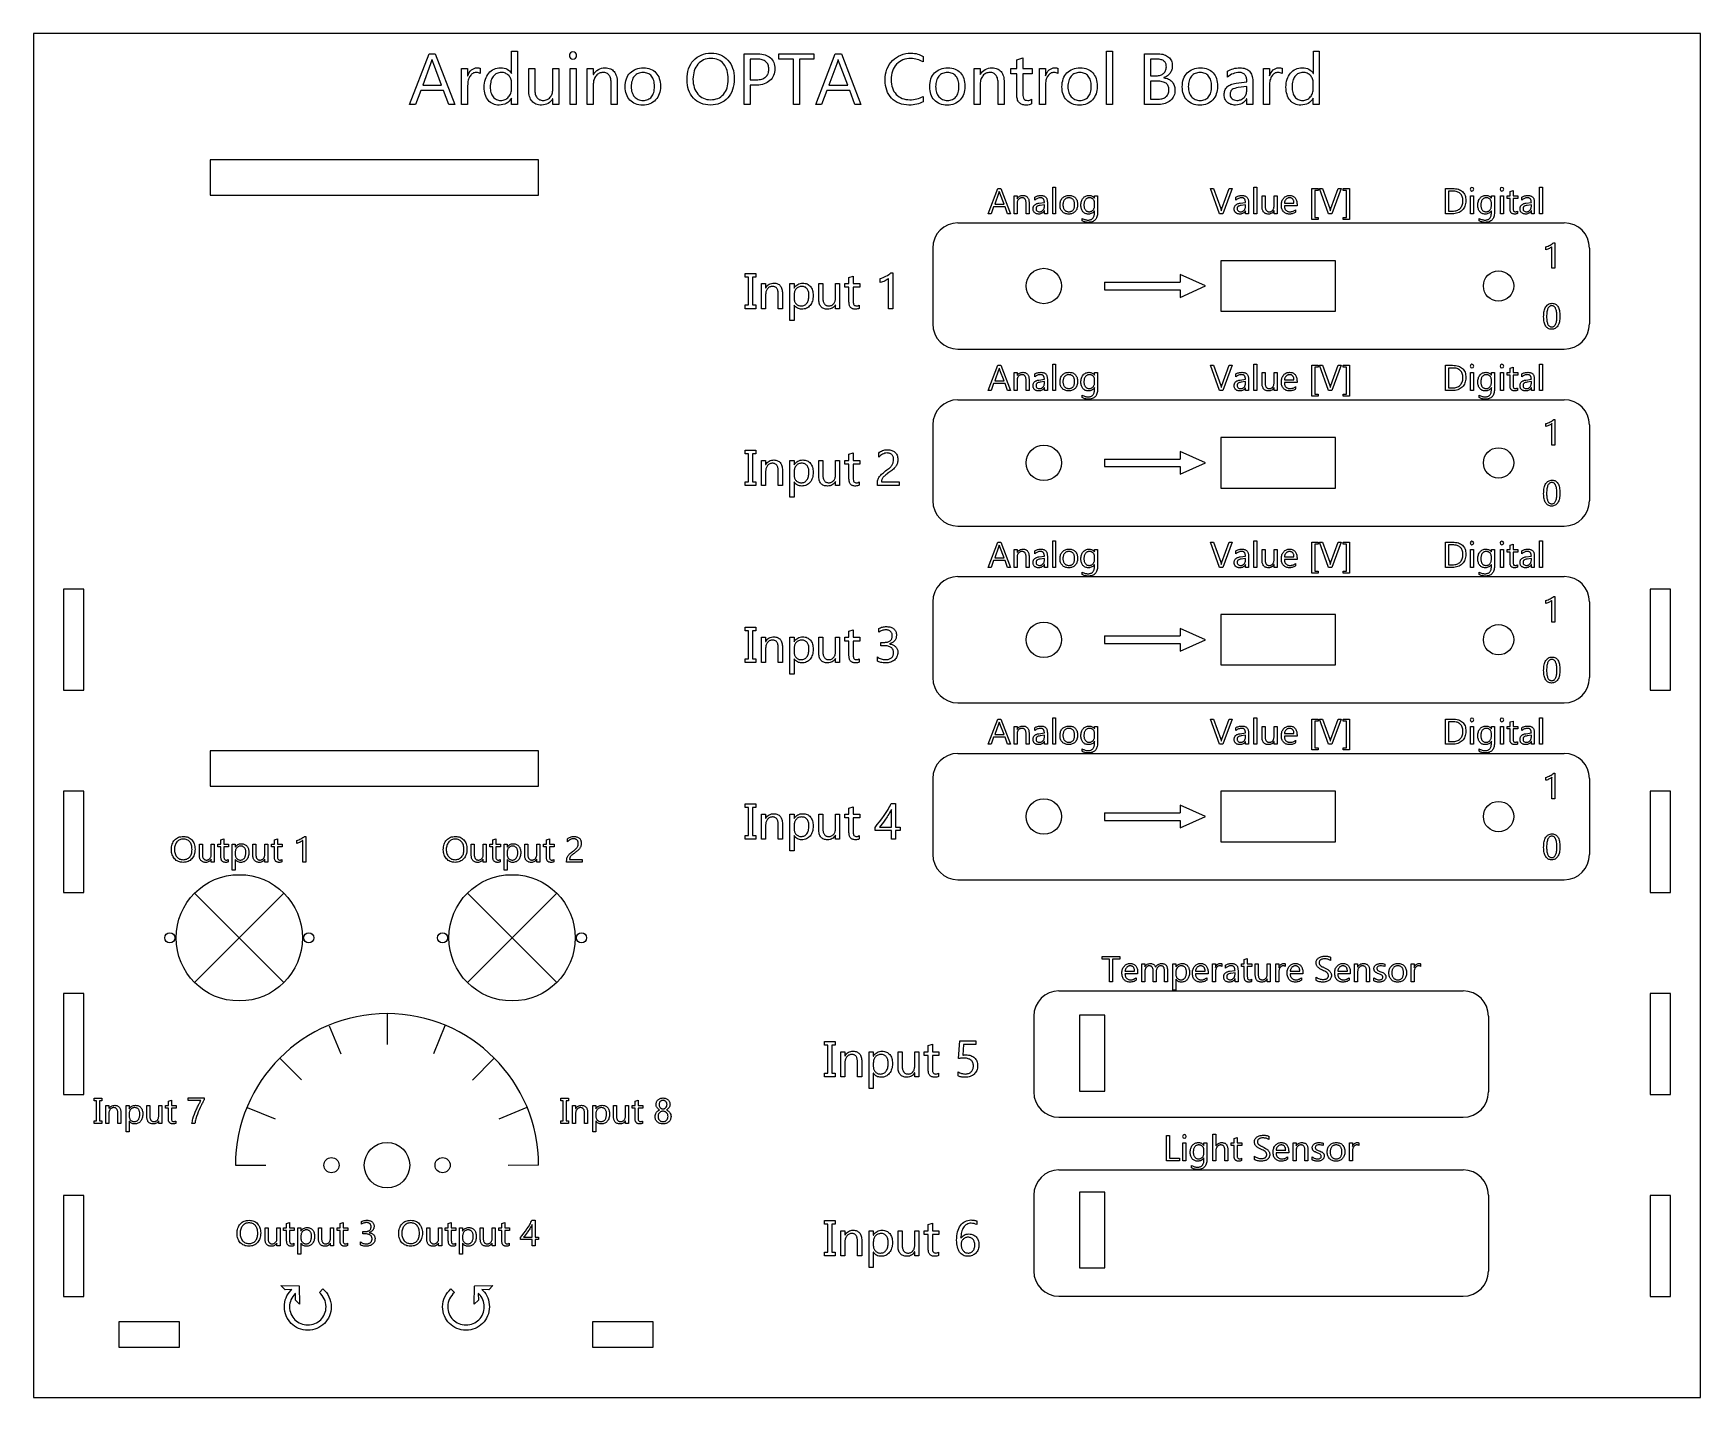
# Model space of a CAD drawing. Header units: millimetres. Extents: x 0 to 330, y 0 to 270.
import ezdxf

# ---------------------------------------------------------------- set-up
doc = ezdxf.new("R2010")
doc.units = ezdxf.units.MM

msp = doc.modelspace()

# ---------------------------------------------------------------- linework, layer by layer
at = {"color": 7, "linetype": 'Continuous', "lineweight": 25}
for p, q in [((330, 270), (0, 270)), ((0, 270), (0, 0)), ((330, 0), (330, 270)), ((100, 245), (35, 245)), ((35, 245), (35, 238)), ((100, 238), (100, 245)), ((35, 238), (100, 238)), ((257.7, 225), (235, 225)), ((235, 225), (235, 215)), ((257.7, 215), (257.7, 225)), ((235, 215), (257.7, 215)), ((257.7, 190), (235, 190)), ((235, 190), (235, 180)), ((257.7, 180), (257.7, 190)), ((235, 180), (257.7, 180)), ((10, 160), (6, 160)), ((6, 160), (6, 140)), ((10, 140), (10, 160)), ((324, 160), (320, 160)), ((320, 160), (320, 140)), ((324, 140), (324, 160)), ((257.7, 155), (235, 155)), ((235, 155), (235, 145)), ((257.7, 145), (257.7, 155)), ((235, 145), (257.7, 145)), ((6, 140), (10, 140)), ((320, 140), (324, 140)), ((100, 128), (35, 128)), ((35, 128), (35, 121)), ((100, 121), (100, 128)), ((6, 120), (6, 100)), ((10, 120), (6, 120)), ((10, 100), (10, 120)), ((35, 121), (100, 121)), ((257.7, 120), (235, 120)), ((235, 120), (235, 110)), ((257.7, 110), (257.7, 120)), ((320, 120), (320, 100)), ((324, 120), (320, 120)), ((324, 100), (324, 120)), ((235, 110), (257.7, 110)), ((6, 100), (10, 100)), ((320, 100), (324, 100)), ((6, 80), (6, 60)), ((10, 80), (6, 80)), ((10, 60), (10, 80)), ((320, 80), (320, 60)), ((324, 80), (320, 80)), ((324, 60), (324, 80)), ((212.06, 75.68), (207.06, 75.68)), ((207.06, 75.68), (207.06, 60.68)), ((212.06, 60.68), (212.06, 75.68)), ((6, 60), (10, 60)), ((207.06, 60.68), (212.06, 60.68)), ((320, 60), (324, 60)), ((6, 40), (6, 20)), ((10, 40), (6, 40)), ((10, 20), (10, 40)), ((212.06, 40.68), (207.06, 40.68)), ((207.06, 40.68), (207.06, 25.68)), ((212.06, 25.68), (212.06, 40.68)), ((320, 40), (320, 20)), ((324, 40), (320, 40)), ((324, 20), (324, 40)), ((207.06, 25.68), (212.06, 25.68)), ((6, 20), (10, 20)), ((320, 20), (324, 20)), ((28.95, 15), (16.95, 15)), ((16.95, 15), (16.95, 10)), ((28.95, 10), (28.95, 15)), ((122.69, 15), (110.69, 15)), ((110.69, 15), (110.69, 10)), ((122.69, 10), (122.69, 15)), ((16.95, 10), (28.95, 10)), ((110.69, 10), (122.69, 10)), ((0, 0), (330, 0))]:
    msp.add_line(p, q, dxfattribs=at)
at = {"color": 7, "linetype": 'Continuous'}
for p, q in [((183, 232.5), (303, 232.5)), ((178, 227.5), (178, 212.5)), ((308, 227.5), (308, 212.5)), ((232, 220), (227, 222.25)), ((227, 222.25), (227, 220.75)), ((212, 220.75), (227, 220.75)), ((212, 220.75), (212, 219.25)), ((212, 219.25), (227, 219.25)), ((227, 217.75), (232, 220)), ((227, 219.25), (227, 217.75)), ((183, 207.5), (303, 207.5)), ((183, 197.5), (303, 197.5)), ((178, 192.5), (178, 177.5)), ((308, 192.5), (308, 177.5)), ((212, 185.75), (227, 185.75)), ((212, 185.75), (212, 184.25)), ((232, 185), (227, 187.25)), ((227, 187.25), (227, 185.75)), ((227, 182.75), (232, 185)), ((212, 184.25), (227, 184.25)), ((227, 184.25), (227, 182.75)), ((183, 172.5), (303, 172.5)), ((183, 162.5), (303, 162.5)), ((178, 157.5), (178, 142.5)), ((308, 157.5), (308, 142.5)), ((232, 150), (227, 152.25)), ((227, 152.25), (227, 150.75)), ((212, 150.75), (227, 150.75)), ((212, 150.75), (212, 149.25)), ((212, 149.25), (227, 149.25)), ((227, 147.75), (232, 150)), ((227, 149.25), (227, 147.75)), ((183, 137.5), (303, 137.5)), ((183, 127.5), (303, 127.5)), ((178, 122.5), (178, 107.5)), ((308, 122.5), (308, 107.5)), ((212, 115.75), (227, 115.75)), ((212, 115.75), (212, 114.25)), ((232, 115), (227, 117.25)), ((227, 117.25), (227, 115.75)), ((212, 114.25), (227, 114.25)), ((227, 112.75), (232, 115)), ((227, 114.25), (227, 112.75)), ((183, 102.5), (303, 102.5)), ((31.91, 99.84), (49.59, 82.16)), ((49.59, 99.84), (31.91, 82.16)), ((85.91, 99.84), (103.59, 82.16)), ((103.59, 99.84), (85.91, 82.16)), ((203, 80.5), (283, 80.5)), ((58.55, 73.6), (60.86, 68.06)), ((70, 75.87), (70.03, 69.87)), ((81.45, 73.6), (79.18, 68.04)), ((198, 75.5), (198, 60.5)), ((288, 75.5), (288, 60.5)), ((48.83, 67.13), (53.09, 62.89)), ((91.17, 67.13), (86.95, 62.86)), ((42.32, 57.44), (47.87, 55.15)), ((97.68, 57.44), (92.15, 55.1)), ((203, 55.5), (283, 55.5)), ((40, 46), (46, 46)), ((100, 46), (94, 45.95)), ((203, 45.06), (283, 45.06)), ((198, 40.06), (198, 25.06)), ((288, 40.06), (288, 25.06)), ((203, 20.06), (283, 20.06))]:
    msp.add_line(p, q, dxfattribs=at)
at = {"color": 7, "linetype": 'Continuous', "flags": 128}
for points in [[(83.39, 255.94), (82.21, 255.94), (82.21, 255.94), (81.17, 258.7), (81.17, 258.7), (76.66, 258.7), (76.66, 258.7), (75.63, 255.94), (75.63, 255.94), (74.45, 255.94), (74.45, 255.94), (78.32, 265.94), (78.32, 265.94), (79.53, 265.94), (79.53, 265.94), (83.39, 255.94)], [(80.78, 259.75), (79.18, 264.05), (79.18, 264.05), (79.12, 264.17), (79.05, 264.33), (78.99, 264.53), (78.92, 264.75), (78.92, 264.75), (78.87, 264.75), (78.87, 264.75), (78.75, 264.33), (78.63, 263.96), (78.63, 263.96), (77.08, 259.75), (77.08, 259.75), (80.78, 259.75)], [(95.83, 255.94), (94.64, 255.94), (94.64, 255.94), (94.64, 257.15), (94.64, 257.15), (94.62, 257.15), (94.62, 257.15), (94.4, 256.83), (94.17, 256.56), (93.9, 256.33), (93.61, 256.14), (93.29, 256), (92.95, 255.89), (92.58, 255.83), (92.18, 255.81), (92.18, 255.81), (91.86, 255.82), (91.55, 255.87), (91.25, 255.94), (90.98, 256.04), (90.72, 256.17), (90.48, 256.34), (90.25, 256.53), (90.05, 256.75), (89.86, 257), (89.7, 257.27), (89.56, 257.56), (89.45, 257.87), (89.36, 258.2), (89.3, 258.55), (89.26, 258.93), (89.25, 259.33), (89.25, 259.33), (89.26, 259.75), (89.3, 260.16), (89.37, 260.54), (89.47, 260.9), (89.6, 261.24), (89.75, 261.55), (89.93, 261.85), (90.14, 262.12), (90.37, 262.37), (90.62, 262.58), (90.89, 262.76), (91.18, 262.91), (91.48, 263.03), (91.81, 263.11), (92.15, 263.16), (92.51, 263.18), (92.51, 263.18), (92.86, 263.16), (93.19, 263.11), (93.5, 263.02), (93.78, 262.9), (94.03, 262.74), (94.26, 262.55), (94.46, 262.32), (94.64, 262.06), (94.64, 262.06), (94.67, 262.06), (94.67, 262.06), (94.67, 266.46), (94.67, 266.46), (95.83, 266.46), (95.83, 266.46), (95.83, 255.94)], [(134.01, 255.81), (133.5, 255.83), (133.01, 255.89), (132.55, 256), (132.12, 256.15), (131.71, 256.35), (131.33, 256.59), (130.97, 256.87), (130.64, 257.2), (130.35, 257.56), (130.09, 257.95), (129.87, 258.36), (129.7, 258.8), (129.56, 259.27), (129.46, 259.76), (129.4, 260.28), (129.38, 260.82), (129.38, 260.82), (129.4, 261.41), (129.46, 261.96), (129.56, 262.48), (129.7, 262.97), (129.88, 263.44), (130.1, 263.87), (130.36, 264.27), (130.67, 264.64), (131, 264.98), (131.37, 265.27), (131.76, 265.51), (132.19, 265.71), (132.64, 265.87), (133.12, 265.98), (133.63, 266.05), (134.17, 266.07), (134.17, 266.07), (134.67, 266.05), (135.15, 265.98), (135.6, 265.87), (136.02, 265.72), (136.42, 265.53), (136.8, 265.29), (137.15, 265.01), (137.47, 264.68), (137.77, 264.32), (138.02, 263.94), (138.23, 263.53), (138.41, 263.09), (138.55, 262.62), (138.64, 262.13), (138.7, 261.61), (138.72, 261.06), (138.72, 261.06), (138.7, 260.47), (138.64, 259.91), (138.54, 259.38), (138.4, 258.89), (138.22, 258.42), (138, 257.99), (137.74, 257.59), (137.44, 257.22), (137.11, 256.89), (136.74, 256.6), (136.36, 256.36), (135.94, 256.16), (135.5, 256.01), (135.03, 255.9), (134.53, 255.83), (134.01, 255.81)], [(134.09, 265.02), (133.71, 265), (133.34, 264.95), (133, 264.86), (132.67, 264.74), (132.36, 264.58), (132.07, 264.38), (131.8, 264.15), (131.54, 263.89), (131.31, 263.6), (131.12, 263.28), (130.95, 262.95), (130.81, 262.59), (130.7, 262.2), (130.63, 261.8), (130.58, 261.38), (130.56, 260.93), (130.56, 260.93), (130.58, 260.48), (130.62, 260.06), (130.7, 259.65), (130.8, 259.27), (130.94, 258.92), (131.1, 258.58), (131.29, 258.27), (131.52, 257.98), (131.77, 257.71), (132.03, 257.49), (132.32, 257.3), (132.62, 257.14), (132.94, 257.02), (133.28, 256.93), (133.64, 256.88), (134.01, 256.86), (134.01, 256.86), (134.41, 256.88), (134.78, 256.93), (135.14, 257.01), (135.48, 257.13), (135.79, 257.27), (136.08, 257.46), (136.35, 257.68), (136.59, 257.92), (136.81, 258.2), (137.01, 258.51), (137.17, 258.84), (137.3, 259.2), (137.4, 259.59), (137.48, 260), (137.52, 260.44), (137.54, 260.91), (137.54, 260.91), (137.52, 261.38), (137.48, 261.83), (137.41, 262.26), (137.31, 262.65), (137.18, 263.01), (137.02, 263.35), (136.84, 263.66), (136.62, 263.94), (136.38, 264.2), (136.12, 264.41), (135.84, 264.6), (135.53, 264.75), (135.2, 264.87), (134.85, 264.95), (134.48, 265), (134.09, 265.02)], [(141.88, 259.75), (141.88, 255.94), (141.88, 255.94), (140.7, 255.94), (140.7, 255.94), (140.7, 265.94), (140.7, 265.94), (143.42, 265.94), (143.42, 265.94), (143.8, 265.93), (144.16, 265.89), (144.51, 265.83), (144.82, 265.75), (145.12, 265.63), (145.39, 265.5), (145.65, 265.34), (145.87, 265.16), (146.08, 264.96), (146.26, 264.73), (146.41, 264.49), (146.53, 264.23), (146.63, 263.94), (146.69, 263.64), (146.73, 263.32), (146.75, 262.97), (146.75, 262.97), (146.73, 262.63), (146.69, 262.3), (146.61, 261.98), (146.51, 261.68), (146.37, 261.4), (146.21, 261.14), (146.01, 260.89), (145.78, 260.65), (145.53, 260.44), (145.26, 260.26), (144.96, 260.11), (144.65, 259.98), (144.31, 259.88), (143.95, 259.81), (143.58, 259.77), (143.18, 259.75), (143.18, 259.75), (141.88, 259.75)], [(141.88, 264.89), (141.88, 260.81), (141.88, 260.81), (143.1, 260.81), (143.1, 260.81), (143.39, 260.82), (143.66, 260.84), (143.92, 260.89), (144.16, 260.94), (144.38, 261.02), (144.58, 261.12), (144.76, 261.23), (144.93, 261.36), (145.08, 261.5), (145.21, 261.66), (145.32, 261.83), (145.41, 262.02), (145.48, 262.23), (145.53, 262.44), (145.55, 262.67), (145.56, 262.92), (145.56, 262.92), (145.56, 263.15), (145.53, 263.38), (145.48, 263.59), (145.42, 263.78), (145.34, 263.95), (145.24, 264.12), (145.12, 264.26), (144.98, 264.39), (144.83, 264.51), (144.66, 264.61), (144.47, 264.69), (144.26, 264.76), (144.03, 264.82), (143.79, 264.86), (143.52, 264.88), (143.24, 264.89), (143.24, 264.89), (141.88, 264.89)], [(154.51, 264.89), (151.62, 264.89), (151.62, 264.89), (151.62, 255.94), (151.62, 255.94), (150.43, 255.94), (150.43, 255.94), (150.43, 264.89), (150.43, 264.89), (147.54, 264.89), (147.54, 264.89), (147.54, 265.94), (147.54, 265.94), (154.51, 265.94), (154.51, 265.94), (154.51, 264.89)], [(163.79, 255.94), (162.6, 255.94), (162.6, 255.94), (161.57, 258.7), (161.57, 258.7), (157.06, 258.7), (157.06, 258.7), (156.02, 255.94), (156.02, 255.94), (154.84, 255.94), (154.84, 255.94), (158.72, 265.94), (158.72, 265.94), (159.92, 265.94), (159.92, 265.94), (163.79, 255.94)], [(161.18, 259.75), (159.58, 264.05), (159.58, 264.05), (159.51, 264.17), (159.45, 264.33), (159.38, 264.53), (159.31, 264.75), (159.31, 264.75), (159.26, 264.75), (159.26, 264.75), (159.14, 264.33), (159.02, 263.96), (159.02, 263.96), (157.47, 259.75), (157.47, 259.75), (161.18, 259.75)], [(176.09, 256.46), (175.8, 256.31), (175.5, 256.18), (175.18, 256.06), (174.84, 255.97), (174.48, 255.9), (174.11, 255.85), (173.72, 255.82), (173.31, 255.81), (173.31, 255.81), (172.79, 255.83), (172.3, 255.89), (171.83, 256), (171.38, 256.15), (170.97, 256.34), (170.58, 256.57), (170.21, 256.85), (169.88, 257.17), (169.58, 257.52), (169.32, 257.91), (169.09, 258.31), (168.91, 258.75), (168.77, 259.21), (168.67, 259.7), (168.61, 260.21), (168.59, 260.75), (168.59, 260.75), (168.61, 261.33), (168.68, 261.89), (168.79, 262.41), (168.95, 262.91), (169.16, 263.37), (169.41, 263.81), (169.7, 264.22), (170.04, 264.6), (170.41, 264.95), (170.81, 265.24), (171.24, 265.5), (171.69, 265.7), (172.16, 265.86), (172.66, 265.98), (173.18, 266.05), (173.72, 266.07), (173.72, 266.07), (174.07, 266.06), (174.41, 266.03), (174.73, 265.98), (175.03, 265.91), (175.32, 265.81), (175.59, 265.7), (175.85, 265.57), (176.09, 265.41), (176.09, 265.41), (176.09, 264.36), (176.09, 264.36), (175.81, 264.51), (175.53, 264.65), (175.24, 264.76), (174.95, 264.85), (174.64, 264.92), (174.33, 264.98), (174.01, 265.01), (173.69, 265.02), (173.69, 265.02), (173.26, 265), (172.86, 264.95), (172.47, 264.86), (172.11, 264.73), (171.76, 264.57), (171.44, 264.37), (171.14, 264.14), (170.86, 263.87), (170.6, 263.58), (170.38, 263.26), (170.2, 262.91), (170.05, 262.54), (169.93, 262.15), (169.84, 261.73), (169.79, 261.29), (169.77, 260.82), (169.77, 260.82), (169.79, 260.38), (169.84, 259.96), (169.92, 259.57), (170.03, 259.2), (170.17, 258.85), (170.34, 258.52), (170.55, 258.22), (170.79, 257.93), (171.05, 257.68), (171.34, 257.46), (171.64, 257.28), (171.96, 257.13), (172.3, 257.01), (172.67, 256.93), (173.05, 256.88), (173.45, 256.86), (173.45, 256.86), (173.82, 256.87), (174.19, 256.9), (174.54, 256.95), (174.87, 257.02), (175.2, 257.12), (175.51, 257.23), (175.8, 257.36), (176.09, 257.52), (176.09, 257.52), (176.09, 256.46)], [(197.54, 256.02), (197.32, 255.93), (197.08, 255.86), (196.8, 255.82), (196.49, 255.81), (196.49, 255.81), (196.27, 255.82), (196.06, 255.84), (195.86, 255.88), (195.68, 255.93), (195.51, 256.01), (195.36, 256.09), (195.23, 256.2), (195.11, 256.32), (195, 256.45), (194.9, 256.61), (194.82, 256.78), (194.76, 256.96), (194.71, 257.16), (194.67, 257.38), (194.65, 257.61), (194.64, 257.85), (194.64, 257.85), (194.64, 261.99), (194.64, 261.99), (193.46, 261.99), (193.46, 261.99), (193.46, 263.04), (193.46, 263.04), (194.64, 263.04), (194.64, 263.04), (194.64, 264.78), (194.64, 264.78), (195.83, 265.15), (195.83, 265.15), (195.83, 263.04), (195.83, 263.04), (197.67, 263.04), (197.67, 263.04), (197.67, 261.99), (197.67, 261.99), (195.83, 261.99), (195.83, 261.99), (195.83, 258.04), (195.83, 258.04), (195.84, 257.71), (195.88, 257.43), (195.96, 257.2), (196.06, 257.03), (196.2, 256.9), (196.37, 256.8), (196.58, 256.75), (196.83, 256.73), (196.83, 256.73), (197.03, 256.74), (197.21, 256.79), (197.38, 256.86), (197.54, 256.96), (197.54, 256.96), (197.54, 256.02)], [(213.59, 255.94), (212.41, 255.94), (212.41, 255.94), (212.41, 266.46), (212.41, 266.46), (213.59, 266.46), (213.59, 266.46), (213.59, 255.94)], [(219.91, 255.94), (219.91, 265.94), (219.91, 265.94), (222.68, 265.94), (222.68, 265.94), (222.99, 265.93), (223.28, 265.9), (223.56, 265.85), (223.82, 265.78), (224.06, 265.69), (224.29, 265.58), (224.5, 265.45), (224.69, 265.3), (224.87, 265.13), (225.02, 264.95), (225.14, 264.76), (225.25, 264.56), (225.33, 264.34), (225.39, 264.12), (225.42, 263.88), (225.43, 263.63), (225.43, 263.63), (225.43, 263.41), (225.41, 263.21), (225.37, 263.01), (225.32, 262.82), (225.26, 262.64), (225.18, 262.46), (225.09, 262.29), (224.99, 262.13), (224.87, 261.98), (224.75, 261.83), (224.61, 261.7), (224.46, 261.59), (224.3, 261.48), (224.13, 261.38), (223.95, 261.3), (223.76, 261.23), (223.76, 261.23), (223.76, 261.2), (223.76, 261.2), (224.01, 261.16), (224.24, 261.11), (224.45, 261.04), (224.66, 260.95), (224.85, 260.85), (225.03, 260.73), (225.2, 260.59), (225.36, 260.44), (225.5, 260.28), (225.62, 260.1), (225.72, 259.91), (225.81, 259.71), (225.87, 259.49), (225.92, 259.27), (225.95, 259.03), (225.96, 258.78), (225.96, 258.78), (225.94, 258.47), (225.9, 258.18), (225.83, 257.9), (225.73, 257.63), (225.61, 257.38), (225.45, 257.15), (225.27, 256.93), (225.05, 256.73), (224.82, 256.54), (224.57, 256.38), (224.31, 256.25), (224.03, 256.14), (223.74, 256.05), (223.43, 255.99), (223.11, 255.95), (222.77, 255.94), (222.77, 255.94), (219.91, 255.94)], [(221.09, 264.89), (221.09, 261.6), (221.09, 261.6), (222.25, 261.6), (222.25, 261.6), (222.48, 261.6), (222.69, 261.63), (222.89, 261.66), (223.08, 261.72), (223.26, 261.78), (223.42, 261.86), (223.57, 261.96), (223.71, 262.07), (223.84, 262.19), (223.95, 262.33), (224.04, 262.48), (224.11, 262.64), (224.17, 262.81), (224.22, 263), (224.24, 263.19), (224.25, 263.4), (224.25, 263.4), (224.24, 263.58), (224.22, 263.75), (224.18, 263.91), (224.13, 264.05), (224.07, 264.18), (223.99, 264.31), (223.89, 264.42), (223.78, 264.52), (223.66, 264.6), (223.52, 264.68), (223.37, 264.74), (223.2, 264.79), (223.02, 264.83), (222.83, 264.86), (222.62, 264.88), (222.39, 264.89), (222.39, 264.89), (221.09, 264.89)], [(254.51, 255.94), (253.33, 255.94), (253.33, 255.94), (253.33, 257.15), (253.33, 257.15), (253.3, 257.15), (253.3, 257.15), (253.09, 256.83), (252.85, 256.56), (252.59, 256.33), (252.3, 256.14), (251.98, 256), (251.63, 255.89), (251.26, 255.83), (250.86, 255.81), (250.86, 255.81), (250.54, 255.82), (250.23, 255.87), (249.94, 255.94), (249.66, 256.04), (249.4, 256.17), (249.16, 256.34), (248.94, 256.53), (248.73, 256.75), (248.54, 257), (248.38, 257.27), (248.25, 257.56), (248.13, 257.87), (248.05, 258.2), (247.98, 258.55), (247.94, 258.93), (247.93, 259.33), (247.93, 259.33), (247.95, 259.75), (247.99, 260.16), (248.06, 260.54), (248.15, 260.9), (248.28, 261.24), (248.43, 261.55), (248.62, 261.85), (248.82, 262.12), (249.06, 262.37), (249.3, 262.58), (249.57, 262.76), (249.86, 262.91), (250.17, 263.03), (250.49, 263.11), (250.83, 263.16), (251.19, 263.18), (251.19, 263.18), (251.55, 263.16), (251.88, 263.11), (252.18, 263.02), (252.46, 262.9), (252.71, 262.74), (252.94, 262.55), (253.15, 262.32), (253.33, 262.06), (253.33, 262.06), (253.36, 262.06), (253.36, 262.06), (253.36, 266.46), (253.36, 266.46), (254.51, 266.46), (254.51, 266.46), (254.51, 255.94)], [(88.46, 262.03), (88.3, 262.13), (88.11, 262.2), (87.88, 262.24), (87.62, 262.25), (87.62, 262.25), (87.45, 262.24), (87.28, 262.21), (87.12, 262.16), (86.97, 262.08), (86.82, 261.98), (86.69, 261.86), (86.56, 261.72), (86.43, 261.55), (86.32, 261.37), (86.23, 261.17), (86.14, 260.95), (86.08, 260.72), (86.02, 260.48), (85.99, 260.21), (85.97, 259.93), (85.96, 259.64), (85.96, 259.64), (85.96, 255.94), (85.96, 255.94), (84.77, 255.94), (84.77, 255.94), (84.77, 263.04), (84.77, 263.04), (85.96, 263.04), (85.96, 263.04), (85.96, 261.58), (85.96, 261.58), (85.99, 261.58), (85.99, 261.58), (86.12, 261.94), (86.28, 262.25), (86.48, 262.52), (86.71, 262.75), (86.96, 262.94), (87.22, 263.07), (87.5, 263.15), (87.8, 263.18), (87.8, 263.18), (88, 263.17), (88.18, 263.15), (88.33, 263.13), (88.46, 263.09), (88.46, 263.09), (88.46, 262.03)], [(94.64, 259.15), (94.64, 260.2), (94.64, 260.2), (94.63, 260.41), (94.61, 260.61), (94.56, 260.81), (94.5, 260.99), (94.42, 261.17), (94.32, 261.34), (94.21, 261.5), (94.08, 261.66), (93.93, 261.8), (93.78, 261.92), (93.61, 262.02), (93.44, 262.1), (93.26, 262.17), (93.06, 262.22), (92.86, 262.24), (92.65, 262.25), (92.65, 262.25), (92.4, 262.24), (92.16, 262.21), (91.94, 262.15), (91.73, 262.06), (91.53, 261.96), (91.35, 261.82), (91.18, 261.67), (91.02, 261.49), (90.89, 261.29), (90.77, 261.07), (90.66, 260.84), (90.58, 260.58), (90.52, 260.31), (90.47, 260.02), (90.44, 259.71), (90.43, 259.38), (90.43, 259.38), (90.44, 259.08), (90.47, 258.8), (90.51, 258.53), (90.57, 258.28), (90.65, 258.05), (90.75, 257.83), (90.87, 257.62), (91, 257.44), (91.15, 257.27), (91.31, 257.13), (91.48, 257.01), (91.66, 256.91), (91.86, 256.83), (92.07, 256.77), (92.29, 256.74), (92.52, 256.73), (92.52, 256.73), (92.75, 256.74), (92.97, 256.77), (93.18, 256.82), (93.38, 256.9), (93.56, 257), (93.74, 257.11), (93.9, 257.25), (94.06, 257.41), (94.19, 257.59), (94.31, 257.78), (94.41, 257.98), (94.5, 258.19), (94.56, 258.42), (94.61, 258.65), (94.63, 258.89), (94.64, 259.15)], [(103.99, 255.94), (102.8, 255.94), (102.8, 255.94), (102.8, 257.06), (102.8, 257.06), (102.77, 257.06), (102.77, 257.06), (102.59, 256.77), (102.37, 256.51), (102.14, 256.3), (101.88, 256.12), (101.59, 255.98), (101.28, 255.89), (100.95, 255.83), (100.59, 255.81), (100.59, 255.81), (100.28, 255.82), (100, 255.85), (99.73, 255.91), (99.48, 256), (99.26, 256.1), (99.05, 256.23), (98.86, 256.38), (98.7, 256.56), (98.55, 256.76), (98.42, 256.98), (98.31, 257.23), (98.22, 257.5), (98.15, 257.79), (98.1, 258.11), (98.07, 258.45), (98.06, 258.82), (98.06, 258.82), (98.06, 263.04), (98.06, 263.04), (99.25, 263.04), (99.25, 263.04), (99.25, 258.98), (99.25, 258.98), (99.25, 258.71), (99.28, 258.45), (99.31, 258.21), (99.35, 257.99), (99.41, 257.79), (99.48, 257.61), (99.57, 257.44), (99.67, 257.29), (99.78, 257.16), (99.91, 257.04), (100.04, 256.95), (100.2, 256.87), (100.36, 256.81), (100.54, 256.76), (100.73, 256.74), (100.93, 256.73), (100.93, 256.73), (101.13, 256.74), (101.32, 256.77), (101.5, 256.81), (101.68, 256.88), (101.84, 256.97), (101.99, 257.07), (102.14, 257.2), (102.27, 257.34), (102.4, 257.5), (102.5, 257.67), (102.6, 257.86), (102.67, 258.05), (102.73, 258.26), (102.77, 258.48), (102.79, 258.71), (102.8, 258.95), (102.8, 258.95), (102.8, 263.04), (102.8, 263.04), (103.99, 263.04), (103.99, 263.04), (103.99, 255.94)], [(107.41, 255.94), (106.22, 255.94), (106.22, 255.94), (106.22, 263.04), (106.22, 263.04), (107.41, 263.04), (107.41, 263.04), (107.41, 255.94)], [(115.56, 255.94), (114.38, 255.94), (114.38, 255.94), (114.38, 259.99), (114.38, 259.99), (114.37, 260.26), (114.36, 260.52), (114.32, 260.76), (114.28, 260.98), (114.22, 261.19), (114.15, 261.37), (114.07, 261.54), (113.97, 261.69), (113.87, 261.82), (113.75, 261.94), (113.62, 262.03), (113.47, 262.11), (113.31, 262.17), (113.14, 262.22), (112.96, 262.25), (112.76, 262.25), (112.76, 262.25), (112.55, 262.24), (112.36, 262.21), (112.17, 262.16), (112, 262.09), (111.83, 262), (111.67, 261.89), (111.52, 261.76), (111.37, 261.61), (111.25, 261.44), (111.14, 261.27), (111.04, 261.08), (110.97, 260.89), (110.9, 260.68), (110.86, 260.46), (110.84, 260.23), (110.83, 259.99), (110.83, 259.99), (110.83, 255.94), (110.83, 255.94), (109.64, 255.94), (109.64, 255.94), (109.64, 263.04), (109.64, 263.04), (110.83, 263.04), (110.83, 263.04), (110.83, 261.86), (110.83, 261.86), (110.85, 261.86), (110.85, 261.86), (111.07, 262.17), (111.3, 262.44), (111.56, 262.66), (111.83, 262.85), (112.14, 262.99), (112.46, 263.09), (112.81, 263.15), (113.18, 263.18), (113.18, 263.18), (113.46, 263.16), (113.72, 263.13), (113.97, 263.07), (114.2, 262.99), (114.41, 262.88), (114.61, 262.75), (114.79, 262.6), (114.95, 262.42), (115.09, 262.23), (115.22, 262.01), (115.32, 261.77), (115.41, 261.51), (115.48, 261.23), (115.53, 260.93), (115.55, 260.61), (115.56, 260.26), (115.56, 260.26), (115.56, 255.94)], [(120.59, 255.81), (120.21, 255.82), (119.84, 255.87), (119.5, 255.95), (119.18, 256.05), (118.87, 256.19), (118.59, 256.36), (118.33, 256.56), (118.08, 256.79), (117.86, 257.05), (117.67, 257.33), (117.51, 257.62), (117.38, 257.94), (117.27, 258.28), (117.2, 258.64), (117.16, 259.01), (117.14, 259.41), (117.14, 259.41), (117.16, 259.84), (117.2, 260.25), (117.28, 260.63), (117.39, 260.99), (117.52, 261.32), (117.69, 261.63), (117.89, 261.92), (118.12, 262.18), (118.37, 262.41), (118.65, 262.61), (118.95, 262.79), (119.26, 262.93), (119.61, 263.04), (119.97, 263.11), (120.35, 263.16), (120.76, 263.18), (120.76, 263.18), (121.14, 263.16), (121.5, 263.12), (121.84, 263.04), (122.17, 262.93), (122.46, 262.8), (122.74, 262.63), (122.99, 262.43), (123.23, 262.2), (123.43, 261.95), (123.62, 261.67), (123.77, 261.37), (123.89, 261.05), (123.99, 260.7), (124.06, 260.33), (124.1, 259.94), (124.12, 259.52), (124.12, 259.52), (124.1, 259.11), (124.06, 258.72), (123.98, 258.35), (123.88, 258), (123.74, 257.68), (123.58, 257.37), (123.38, 257.08), (123.16, 256.82), (122.91, 256.58), (122.64, 256.38), (122.35, 256.2), (122.04, 256.06), (121.71, 255.95), (121.35, 255.87), (120.98, 255.82), (120.59, 255.81)], [(120.67, 262.25), (120.41, 262.24), (120.16, 262.21), (119.92, 262.15), (119.7, 262.07), (119.49, 261.96), (119.3, 261.83), (119.12, 261.68), (118.96, 261.51), (118.81, 261.31), (118.68, 261.1), (118.57, 260.87), (118.49, 260.62), (118.42, 260.35), (118.37, 260.07), (118.34, 259.77), (118.33, 259.45), (118.33, 259.45), (118.34, 259.14), (118.37, 258.85), (118.42, 258.58), (118.49, 258.32), (118.58, 258.08), (118.69, 257.85), (118.81, 257.65), (118.96, 257.46), (119.13, 257.29), (119.31, 257.14), (119.5, 257.01), (119.71, 256.91), (119.93, 256.83), (120.16, 256.77), (120.41, 256.74), (120.67, 256.73), (120.67, 256.73), (120.94, 256.74), (121.19, 256.77), (121.42, 256.83), (121.64, 256.91), (121.84, 257.01), (122.02, 257.13), (122.19, 257.27), (122.35, 257.44), (122.48, 257.63), (122.6, 257.84), (122.7, 258.06), (122.79, 258.31), (122.85, 258.57), (122.9, 258.86), (122.92, 259.16), (122.93, 259.48), (122.93, 259.48), (122.92, 259.8), (122.9, 260.11), (122.85, 260.39), (122.79, 260.66), (122.7, 260.91), (122.6, 261.13), (122.48, 261.34), (122.35, 261.53), (122.19, 261.7), (122.02, 261.85), (121.84, 261.97), (121.64, 262.07), (121.42, 262.15), (121.19, 262.21), (120.94, 262.24), (120.67, 262.25)], [(180.85, 255.81), (180.47, 255.82), (180.11, 255.87), (179.76, 255.95), (179.44, 256.05), (179.14, 256.19), (178.85, 256.36), (178.59, 256.56), (178.34, 256.79), (178.12, 257.05), (177.93, 257.33), (177.77, 257.62), (177.64, 257.94), (177.54, 258.28), (177.47, 258.64), (177.42, 259.01), (177.41, 259.41), (177.41, 259.41), (177.42, 259.84), (177.47, 260.25), (177.54, 260.63), (177.65, 260.99), (177.79, 261.32), (177.96, 261.63), (178.15, 261.92), (178.38, 262.18), (178.64, 262.41), (178.91, 262.61), (179.21, 262.79), (179.53, 262.93), (179.87, 263.04), (180.23, 263.11), (180.61, 263.16), (181.02, 263.18), (181.02, 263.18), (181.4, 263.16), (181.77, 263.12), (182.11, 263.04), (182.43, 262.93), (182.72, 262.8), (183, 262.63), (183.26, 262.43), (183.49, 262.2), (183.7, 261.95), (183.88, 261.67), (184.03, 261.37), (184.16, 261.05), (184.25, 260.7), (184.32, 260.33), (184.37, 259.94), (184.38, 259.52), (184.38, 259.52), (184.37, 259.11), (184.32, 258.72), (184.24, 258.35), (184.14, 258), (184.01, 257.68), (183.84, 257.37), (183.65, 257.08), (183.42, 256.82), (183.17, 256.58), (182.9, 256.38), (182.61, 256.2), (182.3, 256.06), (181.97, 255.95), (181.62, 255.87), (181.24, 255.82), (180.85, 255.81)], [(180.93, 262.25), (180.67, 262.24), (180.42, 262.21), (180.19, 262.15), (179.96, 262.07), (179.76, 261.96), (179.56, 261.83), (179.38, 261.68), (179.22, 261.51), (179.07, 261.31), (178.94, 261.1), (178.84, 260.87), (178.75, 260.62), (178.68, 260.35), (178.63, 260.07), (178.6, 259.77), (178.59, 259.45), (178.59, 259.45), (178.6, 259.14), (178.63, 258.85), (178.68, 258.58), (178.75, 258.32), (178.84, 258.08), (178.95, 257.85), (179.08, 257.65), (179.23, 257.46), (179.39, 257.29), (179.57, 257.14), (179.77, 257.01), (179.97, 256.91), (180.19, 256.83), (180.43, 256.77), (180.67, 256.74), (180.93, 256.73), (180.93, 256.73), (181.2, 256.74), (181.45, 256.77), (181.68, 256.83), (181.9, 256.91), (182.1, 257.01), (182.28, 257.13), (182.46, 257.27), (182.61, 257.44), (182.75, 257.63), (182.87, 257.84), (182.97, 258.06), (183.05, 258.31), (183.11, 258.57), (183.16, 258.86), (183.19, 259.16), (183.2, 259.48), (183.2, 259.48), (183.19, 259.8), (183.16, 260.11), (183.11, 260.39), (183.05, 260.66), (182.97, 260.91), (182.87, 261.13), (182.75, 261.34), (182.61, 261.53), (182.46, 261.7), (182.28, 261.85), (182.1, 261.97), (181.9, 262.07), (181.68, 262.15), (181.45, 262.21), (181.2, 262.24), (180.93, 262.25)], [(192.14, 255.94), (190.96, 255.94), (190.96, 255.94), (190.96, 259.99), (190.96, 259.99), (190.95, 260.26), (190.93, 260.52), (190.9, 260.76), (190.86, 260.98), (190.8, 261.19), (190.73, 261.37), (190.65, 261.54), (190.55, 261.69), (190.45, 261.82), (190.33, 261.94), (190.19, 262.03), (190.05, 262.11), (189.89, 262.17), (189.72, 262.22), (189.53, 262.25), (189.34, 262.25), (189.34, 262.25), (189.13, 262.24), (188.94, 262.21), (188.75, 262.16), (188.57, 262.09), (188.41, 262), (188.25, 261.89), (188.09, 261.76), (187.95, 261.61), (187.83, 261.44), (187.71, 261.27), (187.62, 261.08), (187.54, 260.89), (187.48, 260.68), (187.44, 260.46), (187.41, 260.23), (187.41, 259.99), (187.41, 259.99), (187.41, 255.94), (187.41, 255.94), (186.22, 255.94), (186.22, 255.94), (186.22, 263.04), (186.22, 263.04), (187.41, 263.04), (187.41, 263.04), (187.41, 261.86), (187.41, 261.86), (187.43, 261.86), (187.43, 261.86), (187.64, 262.17), (187.88, 262.44), (188.14, 262.66), (188.41, 262.85), (188.72, 262.99), (189.04, 263.09), (189.39, 263.15), (189.75, 263.18), (189.75, 263.18), (190.04, 263.16), (190.3, 263.13), (190.55, 263.07), (190.78, 262.99), (190.99, 262.88), (191.19, 262.75), (191.37, 262.6), (191.53, 262.42), (191.67, 262.23), (191.8, 262.01), (191.9, 261.77), (191.99, 261.51), (192.06, 261.23), (192.1, 260.93), (192.13, 260.61), (192.14, 260.26), (192.14, 260.26), (192.14, 255.94)], [(202.8, 262.03), (202.64, 262.13), (202.45, 262.2), (202.22, 262.24), (201.96, 262.25), (201.96, 262.25), (201.79, 262.24), (201.62, 262.21), (201.46, 262.16), (201.31, 262.08), (201.17, 261.98), (201.03, 261.86), (200.9, 261.72), (200.78, 261.55), (200.66, 261.37), (200.57, 261.17), (200.49, 260.95), (200.42, 260.72), (200.37, 260.48), (200.33, 260.21), (200.31, 259.93), (200.3, 259.64), (200.3, 259.64), (200.3, 255.94), (200.3, 255.94), (199.12, 255.94), (199.12, 255.94), (199.12, 263.04), (199.12, 263.04), (200.3, 263.04), (200.3, 263.04), (200.3, 261.58), (200.3, 261.58), (200.33, 261.58), (200.33, 261.58), (200.46, 261.94), (200.63, 262.25), (200.82, 262.52), (201.05, 262.75), (201.3, 262.94), (201.57, 263.07), (201.84, 263.15), (202.14, 263.18), (202.14, 263.18), (202.34, 263.17), (202.52, 263.15), (202.67, 263.13), (202.8, 263.09), (202.8, 263.09), (202.8, 262.03)], [(207.04, 255.81), (206.65, 255.82), (206.29, 255.87), (205.95, 255.95), (205.62, 256.05), (205.32, 256.19), (205.04, 256.36), (204.77, 256.56), (204.53, 256.79), (204.31, 257.05), (204.12, 257.33), (203.96, 257.62), (203.82, 257.94), (203.72, 258.28), (203.65, 258.64), (203.6, 259.01), (203.59, 259.41), (203.59, 259.41), (203.6, 259.84), (203.65, 260.25), (203.73, 260.63), (203.84, 260.99), (203.97, 261.32), (204.14, 261.63), (204.34, 261.92), (204.56, 262.18), (204.82, 262.41), (205.1, 262.61), (205.39, 262.79), (205.71, 262.93), (206.05, 263.04), (206.42, 263.11), (206.8, 263.16), (207.2, 263.18), (207.2, 263.18), (207.59, 263.16), (207.95, 263.12), (208.29, 263.04), (208.61, 262.93), (208.91, 262.8), (209.19, 262.63), (209.44, 262.43), (209.67, 262.2), (209.88, 261.95), (210.06, 261.67), (210.22, 261.37), (210.34, 261.05), (210.44, 260.7), (210.51, 260.33), (210.55, 259.94), (210.56, 259.52), (210.56, 259.52), (210.55, 259.11), (210.5, 258.72), (210.43, 258.35), (210.33, 258), (210.19, 257.68), (210.03, 257.37), (209.83, 257.08), (209.61, 256.82), (209.36, 256.58), (209.09, 256.38), (208.8, 256.2), (208.49, 256.06), (208.15, 255.95), (207.8, 255.87), (207.43, 255.82), (207.04, 255.81)], [(207.12, 262.25), (206.86, 262.24), (206.6, 262.21), (206.37, 262.15), (206.15, 262.07), (205.94, 261.96), (205.75, 261.83), (205.57, 261.68), (205.4, 261.51), (205.26, 261.31), (205.13, 261.1), (205.02, 260.87), (204.93, 260.62), (204.86, 260.35), (204.81, 260.07), (204.78, 259.77), (204.77, 259.45), (204.77, 259.45), (204.78, 259.14), (204.81, 258.85), (204.87, 258.58), (204.94, 258.32), (205.02, 258.08), (205.13, 257.85), (205.26, 257.65), (205.41, 257.46), (205.58, 257.29), (205.76, 257.14), (205.95, 257.01), (206.16, 256.91), (206.38, 256.83), (206.61, 256.77), (206.86, 256.74), (207.12, 256.73), (207.12, 256.73), (207.38, 256.74), (207.63, 256.77), (207.86, 256.83), (208.08, 256.91), (208.28, 257.01), (208.47, 257.13), (208.64, 257.27), (208.79, 257.44), (208.93, 257.63), (209.05, 257.84), (209.15, 258.06), (209.23, 258.31), (209.3, 258.57), (209.34, 258.86), (209.37, 259.16), (209.38, 259.48), (209.38, 259.48), (209.37, 259.8), (209.34, 260.11), (209.3, 260.39), (209.23, 260.66), (209.15, 260.91), (209.05, 261.13), (208.93, 261.34), (208.79, 261.53), (208.64, 261.7), (208.47, 261.85), (208.28, 261.97), (208.08, 262.07), (207.86, 262.15), (207.63, 262.21), (207.38, 262.24), (207.12, 262.25)], [(230.85, 255.81), (230.47, 255.82), (230.11, 255.87), (229.76, 255.95), (229.44, 256.05), (229.14, 256.19), (228.85, 256.36), (228.59, 256.56), (228.34, 256.79), (228.12, 257.05), (227.93, 257.33), (227.77, 257.62), (227.64, 257.94), (227.54, 258.28), (227.47, 258.64), (227.42, 259.01), (227.41, 259.41), (227.41, 259.41), (227.42, 259.84), (227.47, 260.25), (227.54, 260.63), (227.65, 260.99), (227.79, 261.32), (227.96, 261.63), (228.15, 261.92), (228.38, 262.18), (228.64, 262.41), (228.91, 262.61), (229.21, 262.79), (229.53, 262.93), (229.87, 263.04), (230.23, 263.11), (230.61, 263.16), (231.02, 263.18), (231.02, 263.18), (231.4, 263.16), (231.77, 263.12), (232.11, 263.04), (232.43, 262.93), (232.72, 262.8), (233, 262.63), (233.26, 262.43), (233.49, 262.2), (233.7, 261.95), (233.88, 261.67), (234.03, 261.37), (234.16, 261.05), (234.25, 260.7), (234.32, 260.33), (234.37, 259.94), (234.38, 259.52), (234.38, 259.52), (234.37, 259.11), (234.32, 258.72), (234.24, 258.35), (234.14, 258), (234.01, 257.68), (233.84, 257.37), (233.65, 257.08), (233.42, 256.82), (233.17, 256.58), (232.9, 256.38), (232.61, 256.2), (232.3, 256.06), (231.97, 255.95), (231.62, 255.87), (231.24, 255.82), (230.85, 255.81)], [(230.93, 262.25), (230.67, 262.24), (230.42, 262.21), (230.19, 262.15), (229.96, 262.07), (229.76, 261.96), (229.56, 261.83), (229.38, 261.68), (229.22, 261.51), (229.07, 261.31), (228.94, 261.1), (228.84, 260.87), (228.75, 260.62), (228.68, 260.35), (228.63, 260.07), (228.6, 259.77), (228.59, 259.45), (228.59, 259.45), (228.6, 259.14), (228.63, 258.85), (228.68, 258.58), (228.75, 258.32), (228.84, 258.08), (228.95, 257.85), (229.08, 257.65), (229.23, 257.46), (229.39, 257.29), (229.57, 257.14), (229.77, 257.01), (229.97, 256.91), (230.19, 256.83), (230.43, 256.77), (230.67, 256.74), (230.93, 256.73), (230.93, 256.73), (231.2, 256.74), (231.45, 256.77), (231.68, 256.83), (231.9, 256.91), (232.1, 257.01), (232.28, 257.13), (232.46, 257.27), (232.61, 257.44), (232.75, 257.63), (232.87, 257.84), (232.97, 258.06), (233.05, 258.31), (233.11, 258.57), (233.16, 258.86), (233.19, 259.16), (233.2, 259.48), (233.2, 259.48), (233.19, 259.8), (233.16, 260.11), (233.11, 260.39), (233.05, 260.66), (232.97, 260.91), (232.87, 261.13), (232.75, 261.34), (232.61, 261.53), (232.46, 261.7), (232.28, 261.85), (232.1, 261.97), (231.9, 262.07), (231.68, 262.15), (231.45, 262.21), (231.2, 262.24), (230.93, 262.25)], [(241.35, 255.94), (240.17, 255.94), (240.17, 255.94), (240.17, 257.05), (240.17, 257.05), (240.14, 257.05), (240.14, 257.05), (239.95, 256.76), (239.73, 256.51), (239.49, 256.29), (239.23, 256.12), (238.94, 255.98), (238.64, 255.89), (238.31, 255.83), (237.96, 255.81), (237.96, 255.81), (237.7, 255.82), (237.46, 255.84), (237.23, 255.89), (237.01, 255.94), (236.81, 256.02), (236.63, 256.12), (236.45, 256.23), (236.3, 256.36), (236.16, 256.5), (236.03, 256.66), (235.93, 256.83), (235.85, 257.01), (235.78, 257.19), (235.73, 257.4), (235.71, 257.61), (235.7, 257.83), (235.7, 257.83), (235.7, 258.07), (235.73, 258.3), (235.78, 258.51), (235.84, 258.71), (235.92, 258.9), (236.02, 259.07), (236.14, 259.24), (236.28, 259.39), (236.44, 259.52), (236.61, 259.65), (236.8, 259.76), (237.01, 259.86), (237.24, 259.94), (237.49, 260.01), (237.76, 260.07), (238.04, 260.12), (238.04, 260.12), (240.17, 260.41), (240.17, 260.41), (240.16, 260.64), (240.15, 260.84), (240.12, 261.04), (240.08, 261.22), (240.03, 261.38), (239.96, 261.53), (239.89, 261.67), (239.8, 261.79), (239.7, 261.9), (239.59, 262), (239.47, 262.08), (239.34, 262.14), (239.19, 262.19), (239.04, 262.23), (238.87, 262.25), (238.69, 262.25), (238.69, 262.25), (238.37, 262.24), (238.06, 262.2), (237.76, 262.12), (237.46, 262.02), (237.17, 261.89), (236.89, 261.74), (236.62, 261.55), (236.35, 261.33), (236.35, 261.33), (236.35, 262.52), (236.35, 262.52), (236.63, 262.67), (236.91, 262.81), (237.2, 262.92), (237.5, 263.01), (237.81, 263.08), (238.13, 263.13), (238.47, 263.17), (238.81, 263.18), (238.81, 263.18), (239.12, 263.17), (239.4, 263.13), (239.67, 263.08), (239.92, 263.01), (240.15, 262.92), (240.36, 262.81), (240.55, 262.67), (240.72, 262.52), (240.87, 262.34), (241, 262.15), (241.1, 261.93), (241.2, 261.69), (241.26, 261.43), (241.31, 261.16), (241.34, 260.86), (241.35, 260.54), (241.35, 260.54), (241.35, 255.94)], [(247.14, 262.03), (246.98, 262.13), (246.79, 262.2), (246.56, 262.24), (246.3, 262.25), (246.3, 262.25), (246.13, 262.24), (245.97, 262.21), (245.8, 262.16), (245.65, 262.08), (245.51, 261.98), (245.37, 261.86), (245.24, 261.72), (245.12, 261.55), (245.01, 261.37), (244.91, 261.17), (244.83, 260.95), (244.76, 260.72), (244.71, 260.48), (244.67, 260.21), (244.65, 259.93), (244.64, 259.64), (244.64, 259.64), (244.64, 255.94), (244.64, 255.94), (243.46, 255.94), (243.46, 255.94), (243.46, 263.04), (243.46, 263.04), (244.64, 263.04), (244.64, 263.04), (244.64, 261.58), (244.64, 261.58), (244.67, 261.58), (244.67, 261.58), (244.8, 261.94), (244.97, 262.25), (245.17, 262.52), (245.39, 262.75), (245.64, 262.94), (245.91, 263.07), (246.19, 263.15), (246.48, 263.18), (246.48, 263.18), (246.68, 263.17), (246.86, 263.15), (247.02, 263.13), (247.14, 263.09), (247.14, 263.09), (247.14, 262.03)], [(253.33, 259.15), (253.33, 260.2), (253.33, 260.2), (253.32, 260.41), (253.29, 260.61), (253.25, 260.81), (253.19, 260.99), (253.11, 261.17), (253.01, 261.34), (252.89, 261.5), (252.76, 261.66), (252.62, 261.8), (252.46, 261.92), (252.3, 262.02), (252.12, 262.1), (251.94, 262.17), (251.75, 262.22), (251.54, 262.24), (251.33, 262.25), (251.33, 262.25), (251.08, 262.24), (250.84, 262.21), (250.62, 262.15), (250.41, 262.06), (250.21, 261.96), (250.03, 261.82), (249.86, 261.67), (249.71, 261.49), (249.57, 261.29), (249.45, 261.07), (249.35, 260.84), (249.26, 260.58), (249.2, 260.31), (249.15, 260.02), (249.13, 259.71), (249.12, 259.38), (249.12, 259.38), (249.13, 259.08), (249.15, 258.8), (249.2, 258.53), (249.26, 258.28), (249.34, 258.05), (249.44, 257.83), (249.55, 257.62), (249.68, 257.44), (249.83, 257.27), (249.99, 257.13), (250.17, 257.01), (250.35, 256.91), (250.55, 256.83), (250.75, 256.77), (250.98, 256.74), (251.21, 256.73), (251.21, 256.73), (251.44, 256.74), (251.66, 256.77), (251.87, 256.82), (252.06, 256.9), (252.25, 257), (252.42, 257.11), (252.59, 257.25), (252.74, 257.41), (252.88, 257.59), (253, 257.78), (253.1, 257.98), (253.18, 258.19), (253.25, 258.42), (253.29, 258.65), (253.32, 258.89), (253.33, 259.15)], [(221.09, 260.54), (221.09, 256.99), (221.09, 256.99), (222.65, 256.99), (222.65, 256.99), (222.9, 257), (223.13, 257.02), (223.34, 257.06), (223.55, 257.11), (223.74, 257.18), (223.91, 257.26), (224.07, 257.36), (224.22, 257.47), (224.35, 257.6), (224.46, 257.74), (224.56, 257.89), (224.63, 258.04), (224.7, 258.21), (224.74, 258.4), (224.77, 258.59), (224.77, 258.79), (224.77, 258.79), (224.77, 259.01), (224.74, 259.2), (224.69, 259.39), (224.63, 259.56), (224.54, 259.72), (224.44, 259.86), (224.32, 259.99), (224.18, 260.11), (224.03, 260.21), (223.85, 260.3), (223.66, 260.37), (223.44, 260.43), (223.21, 260.48), (222.97, 260.52), (222.7, 260.54), (222.41, 260.54), (222.41, 260.54), (221.09, 260.54)], [(240.17, 259.49), (238.47, 259.26), (238.47, 259.26), (238.1, 259.19), (237.78, 259.11), (237.5, 259), (237.28, 258.87), (237.19, 258.8), (237.1, 258.71), (237.04, 258.61), (236.98, 258.49), (236.94, 258.36), (236.9, 258.22), (236.89, 258.06), (236.88, 257.89), (236.88, 257.89), (236.9, 257.65), (236.97, 257.42), (237.09, 257.23), (237.25, 257.05), (237.45, 256.91), (237.68, 256.81), (237.94, 256.75), (238.23, 256.73), (238.23, 256.73), (238.44, 256.74), (238.63, 256.76), (238.82, 256.81), (239, 256.87), (239.17, 256.96), (239.33, 257.06), (239.48, 257.17), (239.62, 257.31), (239.75, 257.46), (239.86, 257.62), (239.96, 257.79), (240.03, 257.98), (240.09, 258.17), (240.13, 258.36), (240.16, 258.57), (240.17, 258.79), (240.17, 258.79), (240.17, 259.49)], [(193.43, 234.3), (192.84, 234.3), (192.84, 234.3), (192.32, 235.68), (192.32, 235.68), (190.06, 235.68), (190.06, 235.68), (189.55, 234.3), (189.55, 234.3), (188.95, 234.3), (188.95, 234.3), (190.89, 239.3), (190.89, 239.3), (191.5, 239.3), (191.5, 239.3), (193.43, 234.3)], [(192.12, 236.21), (191.32, 238.35), (191.32, 238.35), (191.29, 238.42), (191.26, 238.5), (191.22, 238.59), (191.19, 238.71), (191.19, 238.71), (191.17, 238.71), (191.17, 238.71), (191.11, 238.5), (191.04, 238.31), (191.04, 238.31), (190.27, 236.21), (190.27, 236.21), (192.12, 236.21)], [(197.08, 234.3), (196.49, 234.3), (196.49, 234.3), (196.49, 236.33), (196.49, 236.33), (196.48, 236.46), (196.47, 236.59), (196.46, 236.71), (196.44, 236.82), (196.41, 236.92), (196.37, 237.02), (196.33, 237.1), (196.28, 237.18), (196.23, 237.24), (196.17, 237.3), (196.1, 237.35), (196.03, 237.39), (195.95, 237.42), (195.87, 237.44), (195.77, 237.45), (195.68, 237.46), (195.68, 237.46), (195.57, 237.45), (195.48, 237.44), (195.38, 237.41), (195.29, 237.38), (195.21, 237.33), (195.13, 237.28), (195.05, 237.21), (194.98, 237.14), (194.92, 237.05), (194.86, 236.97), (194.82, 236.87), (194.78, 236.77), (194.75, 236.67), (194.73, 236.56), (194.71, 236.45), (194.71, 236.33), (194.71, 236.33), (194.71, 234.3), (194.71, 234.3), (194.12, 234.3), (194.12, 234.3), (194.12, 237.85), (194.12, 237.85), (194.71, 237.85), (194.71, 237.85), (194.71, 237.26), (194.71, 237.26), (194.72, 237.26), (194.72, 237.26), (194.83, 237.42), (194.95, 237.55), (195.08, 237.66), (195.21, 237.75), (195.37, 237.83), (195.53, 237.88), (195.7, 237.91), (195.88, 237.92), (195.88, 237.92), (196.03, 237.91), (196.16, 237.89), (196.28, 237.87), (196.4, 237.82), (196.5, 237.77), (196.6, 237.71), (196.69, 237.63), (196.77, 237.54), (196.84, 237.44), (196.91, 237.34), (196.96, 237.22), (197, 237.09), (197.04, 236.94), (197.06, 236.79), (197.07, 236.63), (197.08, 236.46), (197.08, 236.46), (197.08, 234.3)], [(200.7, 234.3), (200.11, 234.3), (200.11, 234.3), (200.11, 234.86), (200.11, 234.86), (200.09, 234.86), (200.09, 234.86), (199.99, 234.71), (199.88, 234.58), (199.76, 234.48), (199.63, 234.39), (199.49, 234.32), (199.34, 234.27), (199.17, 234.24), (199, 234.23), (199, 234.23), (198.87, 234.24), (198.75, 234.25), (198.63, 234.27), (198.53, 234.3), (198.43, 234.34), (198.33, 234.39), (198.25, 234.45), (198.17, 234.51), (198.1, 234.58), (198.04, 234.66), (197.99, 234.74), (197.94, 234.83), (197.91, 234.93), (197.89, 235.03), (197.87, 235.13), (197.87, 235.25), (197.87, 235.25), (197.87, 235.37), (197.89, 235.48), (197.91, 235.59), (197.94, 235.69), (197.98, 235.78), (198.03, 235.87), (198.09, 235.95), (198.16, 236.02), (198.24, 236.09), (198.33, 236.15), (198.42, 236.21), (198.53, 236.26), (198.64, 236.3), (198.77, 236.34), (198.9, 236.37), (199.04, 236.39), (199.04, 236.39), (200.11, 236.54), (200.11, 236.54), (200.1, 236.65), (200.09, 236.75), (200.08, 236.85), (200.06, 236.94), (200.03, 237.02), (200, 237.1), (199.96, 237.17), (199.92, 237.23), (199.87, 237.28), (199.82, 237.33), (199.76, 237.37), (199.69, 237.4), (199.62, 237.43), (199.54, 237.44), (199.46, 237.45), (199.37, 237.46), (199.37, 237.46), (199.21, 237.45), (199.05, 237.43), (198.9, 237.39), (198.75, 237.34), (198.61, 237.28), (198.47, 237.2), (198.33, 237.11), (198.2, 237), (198.2, 237), (198.2, 237.59), (198.2, 237.59), (198.33, 237.67), (198.47, 237.73), (198.62, 237.79), (198.77, 237.84), (198.93, 237.87), (199.09, 237.9), (199.25, 237.91), (199.42, 237.92), (199.42, 237.92), (199.58, 237.91), (199.72, 237.9), (199.86, 237.87), (199.98, 237.84), (200.1, 237.79), (200.2, 237.73), (200.29, 237.67), (200.38, 237.59), (200.45, 237.5), (200.52, 237.4), (200.57, 237.3), (200.62, 237.18), (200.65, 237.05), (200.68, 236.91), (200.69, 236.76), (200.7, 236.6), (200.7, 236.6), (200.7, 234.3)], [(202.34, 234.3), (201.75, 234.3), (201.75, 234.3), (201.75, 239.56), (201.75, 239.56), (202.34, 239.56), (202.34, 239.56), (202.34, 234.3)], [(204.92, 234.23), (204.73, 234.24), (204.55, 234.27), (204.38, 234.3), (204.21, 234.36), (204.06, 234.43), (203.92, 234.51), (203.79, 234.61), (203.67, 234.73), (203.56, 234.86), (203.46, 234.99), (203.38, 235.14), (203.31, 235.3), (203.26, 235.47), (203.23, 235.65), (203.2, 235.84), (203.2, 236.04), (203.2, 236.04), (203.2, 236.25), (203.23, 236.45), (203.27, 236.64), (203.32, 236.82), (203.39, 236.99), (203.47, 237.15), (203.57, 237.29), (203.68, 237.42), (203.81, 237.54), (203.95, 237.64), (204.1, 237.72), (204.26, 237.79), (204.43, 237.85), (204.61, 237.89), (204.8, 237.91), (205, 237.92), (205, 237.92), (205.2, 237.91), (205.38, 237.89), (205.55, 237.85), (205.71, 237.8), (205.86, 237.73), (206, 237.65), (206.12, 237.55), (206.24, 237.43), (206.34, 237.31), (206.43, 237.17), (206.51, 237.02), (206.57, 236.86), (206.62, 236.68), (206.66, 236.5), (206.68, 236.3), (206.68, 236.09), (206.68, 236.09), (206.68, 235.88), (206.65, 235.69), (206.62, 235.51), (206.56, 235.33), (206.5, 235.17), (206.41, 235.02), (206.32, 234.87), (206.21, 234.74), (206.08, 234.62), (205.95, 234.52), (205.8, 234.43), (205.64, 234.36), (205.48, 234.31), (205.3, 234.27), (205.12, 234.24), (204.92, 234.23)], [(210.63, 234.56), (210.62, 234.32), (210.6, 234.1), (210.57, 233.89), (210.51, 233.7), (210.45, 233.52), (210.37, 233.36), (210.27, 233.21), (210.16, 233.08), (210.04, 232.97), (209.9, 232.87), (209.75, 232.78), (209.58, 232.71), (209.39, 232.66), (209.2, 232.62), (208.98, 232.6), (208.76, 232.59), (208.76, 232.59), (208.6, 232.59), (208.44, 232.61), (208.29, 232.64), (208.14, 232.67), (208, 232.72), (207.86, 232.77), (207.73, 232.84), (207.61, 232.92), (207.61, 232.92), (207.61, 233.38), (207.61, 233.38), (207.75, 233.3), (207.9, 233.24), (208.04, 233.18), (208.19, 233.13), (208.33, 233.1), (208.47, 233.07), (208.6, 233.06), (208.74, 233.05), (208.74, 233.05), (208.9, 233.06), (209.04, 233.07), (209.18, 233.1), (209.31, 233.14), (209.43, 233.19), (209.53, 233.25), (209.63, 233.33), (209.71, 233.41), (209.79, 233.51), (209.86, 233.61), (209.91, 233.73), (209.96, 233.86), (209.99, 234), (210.02, 234.16), (210.03, 234.32), (210.04, 234.49), (210.04, 234.49), (210.04, 234.9), (210.04, 234.9), (210.03, 234.9), (210.03, 234.9), (209.92, 234.74), (209.8, 234.61), (209.67, 234.49), (209.52, 234.4), (209.36, 234.33), (209.19, 234.28), (209.01, 234.24), (208.81, 234.23), (208.81, 234.23), (208.65, 234.24), (208.49, 234.26), (208.35, 234.3), (208.21, 234.35), (208.08, 234.42), (207.96, 234.5), (207.85, 234.59), (207.75, 234.7), (207.65, 234.83), (207.57, 234.96), (207.5, 235.1), (207.44, 235.25), (207.4, 235.42), (207.37, 235.59), (207.35, 235.77), (207.34, 235.96), (207.34, 235.96), (207.35, 236.18), (207.37, 236.39), (207.4, 236.58), (207.45, 236.77), (207.51, 236.94), (207.59, 237.1), (207.67, 237.25), (207.78, 237.39), (207.89, 237.51), (208.01, 237.62), (208.15, 237.71), (208.29, 237.79), (208.44, 237.84), (208.61, 237.89), (208.78, 237.91), (208.96, 237.92), (208.96, 237.92), (209.14, 237.91), (209.3, 237.88), (209.45, 237.84), (209.59, 237.78), (209.71, 237.7), (209.83, 237.6), (209.93, 237.49), (210.03, 237.36), (210.03, 237.36), (210.04, 237.36), (210.04, 237.36), (210.04, 237.85), (210.04, 237.85), (210.63, 237.85), (210.63, 237.85), (210.63, 234.56)], [(237.28, 239.3), (235.44, 234.3), (235.44, 234.3), (234.78, 234.3), (234.78, 234.3), (233, 239.3), (233, 239.3), (233.59, 239.3), (233.59, 239.3), (235.01, 235.33), (235.01, 235.33), (235.04, 235.23), (235.07, 235.13), (235.09, 235.01), (235.11, 234.89), (235.11, 234.89), (235.12, 234.89), (235.12, 234.89), (235.14, 235), (235.17, 235.11), (235.2, 235.22), (235.24, 235.34), (235.24, 235.34), (236.68, 239.3), (236.68, 239.3), (237.28, 239.3)], [(240.5, 234.3), (239.91, 234.3), (239.91, 234.3), (239.91, 234.86), (239.91, 234.86), (239.89, 234.86), (239.89, 234.86), (239.8, 234.71), (239.69, 234.58), (239.57, 234.48), (239.44, 234.39), (239.29, 234.32), (239.14, 234.27), (238.98, 234.24), (238.8, 234.23), (238.8, 234.23), (238.67, 234.24), (238.55, 234.25), (238.44, 234.27), (238.33, 234.3), (238.23, 234.34), (238.14, 234.39), (238.05, 234.45), (237.97, 234.51), (237.9, 234.58), (237.84, 234.66), (237.79, 234.74), (237.75, 234.83), (237.71, 234.93), (237.69, 235.03), (237.68, 235.13), (237.67, 235.25), (237.67, 235.25), (237.68, 235.37), (237.69, 235.48), (237.71, 235.59), (237.74, 235.69), (237.79, 235.78), (237.84, 235.87), (237.9, 235.95), (237.96, 236.02), (238.04, 236.09), (238.13, 236.15), (238.23, 236.21), (238.33, 236.26), (238.45, 236.3), (238.57, 236.34), (238.7, 236.37), (238.84, 236.39), (238.84, 236.39), (239.91, 236.54), (239.91, 236.54), (239.9, 236.65), (239.9, 236.75), (239.88, 236.85), (239.86, 236.94), (239.84, 237.02), (239.8, 237.1), (239.77, 237.17), (239.72, 237.23), (239.67, 237.28), (239.62, 237.33), (239.56, 237.37), (239.49, 237.4), (239.42, 237.43), (239.34, 237.44), (239.26, 237.45), (239.17, 237.46), (239.17, 237.46), (239.01, 237.45), (238.85, 237.43), (238.7, 237.39), (238.55, 237.34), (238.41, 237.28), (238.27, 237.2), (238.13, 237.11), (238, 237), (238, 237), (238, 237.59), (238, 237.59), (238.14, 237.67), (238.28, 237.73), (238.42, 237.79), (238.57, 237.84), (238.73, 237.87), (238.89, 237.9), (239.06, 237.91), (239.23, 237.92), (239.23, 237.92), (239.38, 237.91), (239.53, 237.9), (239.66, 237.87), (239.78, 237.84), (239.9, 237.79), (240, 237.73), (240.1, 237.67), (240.18, 237.59), (240.26, 237.5), (240.32, 237.4), (240.38, 237.3), (240.42, 237.18), (240.45, 237.05), (240.48, 236.91), (240.49, 236.76), (240.5, 236.6), (240.5, 236.6), (240.5, 234.3)], [(242.14, 234.3), (241.55, 234.3), (241.55, 234.3), (241.55, 239.56), (241.55, 239.56), (242.14, 239.56), (242.14, 239.56), (242.14, 234.3)], [(246.16, 234.3), (245.57, 234.3), (245.57, 234.3), (245.57, 234.86), (245.57, 234.86), (245.55, 234.86), (245.55, 234.86), (245.46, 234.72), (245.35, 234.59), (245.23, 234.48), (245.1, 234.39), (244.96, 234.32), (244.81, 234.27), (244.64, 234.24), (244.46, 234.23), (244.46, 234.23), (244.31, 234.24), (244.16, 234.26), (244.03, 234.29), (243.91, 234.33), (243.79, 234.38), (243.69, 234.45), (243.6, 234.52), (243.51, 234.61), (243.44, 234.71), (243.38, 234.82), (243.32, 234.95), (243.28, 235.08), (243.24, 235.23), (243.22, 235.39), (243.2, 235.56), (243.2, 235.74), (243.2, 235.74), (243.2, 237.85), (243.2, 237.85), (243.79, 237.85), (243.79, 237.85), (243.79, 235.82), (243.79, 235.82), (243.79, 235.68), (243.8, 235.56), (243.82, 235.44), (243.84, 235.33), (243.87, 235.23), (243.91, 235.13), (243.95, 235.05), (244, 234.98), (244.06, 234.91), (244.12, 234.85), (244.19, 234.8), (244.26, 234.76), (244.35, 234.73), (244.43, 234.71), (244.53, 234.7), (244.63, 234.69), (244.63, 234.69), (244.73, 234.7), (244.83, 234.71), (244.92, 234.74), (245, 234.77), (245.08, 234.82), (245.16, 234.87), (245.23, 234.93), (245.3, 235), (245.36, 235.08), (245.42, 235.17), (245.46, 235.26), (245.5, 235.36), (245.53, 235.46), (245.55, 235.57), (245.56, 235.68), (245.57, 235.8), (245.57, 235.8), (245.57, 237.85), (245.57, 237.85), (246.16, 237.85), (246.16, 237.85), (246.16, 234.3)], [(250.11, 235.88), (247.61, 235.88), (247.61, 235.88), (247.61, 235.74), (247.63, 235.61), (247.66, 235.49), (247.69, 235.38), (247.73, 235.27), (247.79, 235.17), (247.85, 235.08), (247.92, 235), (248, 234.93), (248.09, 234.87), (248.18, 234.82), (248.28, 234.77), (248.39, 234.74), (248.5, 234.71), (248.62, 234.7), (248.75, 234.69), (248.75, 234.69), (248.9, 234.7), (249.04, 234.72), (249.18, 234.75), (249.32, 234.79), (249.46, 234.85), (249.59, 234.92), (249.72, 235), (249.84, 235.09), (249.84, 235.09), (249.84, 234.63), (249.84, 234.63), (249.72, 234.54), (249.59, 234.46), (249.45, 234.39), (249.3, 234.33), (249.14, 234.29), (248.98, 234.26), (248.8, 234.24), (248.61, 234.23), (248.61, 234.23), (248.43, 234.24), (248.26, 234.26), (248.1, 234.3), (247.95, 234.35), (247.8, 234.42), (247.67, 234.5), (247.55, 234.6), (247.44, 234.71), (247.34, 234.84), (247.25, 234.98), (247.18, 235.13), (247.12, 235.29), (247.07, 235.47), (247.04, 235.65), (247.02, 235.85), (247.01, 236.06), (247.01, 236.06), (247.02, 236.26), (247.04, 236.45), (247.08, 236.64), (247.13, 236.81), (247.2, 236.97), (247.28, 237.12), (247.37, 237.27), (247.48, 237.4), (247.6, 237.52), (247.73, 237.63), (247.87, 237.72), (248.01, 237.79), (248.16, 237.85), (248.31, 237.89), (248.48, 237.91), (248.65, 237.92), (248.65, 237.92), (248.82, 237.91), (248.98, 237.89), (249.13, 237.85), (249.26, 237.8), (249.39, 237.74), (249.51, 237.66), (249.62, 237.57), (249.72, 237.46), (249.81, 237.34), (249.89, 237.21), (249.96, 237.06), (250.01, 236.91), (250.05, 236.75), (250.08, 236.57), (250.1, 236.38), (250.11, 236.18), (250.11, 236.18), (250.11, 235.88)], [(254.32, 233.18), (253.07, 233.18), (253.07, 233.18), (253.07, 239.3), (253.07, 239.3), (254.32, 239.3), (254.32, 239.3), (254.32, 238.91), (254.32, 238.91), (253.66, 238.91), (253.66, 238.91), (253.66, 233.58), (253.66, 233.58), (254.32, 233.58), (254.32, 233.58), (254.32, 233.18)], [(258.86, 239.3), (257.02, 234.3), (257.02, 234.3), (256.36, 234.3), (256.36, 234.3), (254.58, 239.3), (254.58, 239.3), (255.17, 239.3), (255.17, 239.3), (256.59, 235.33), (256.59, 235.33), (256.62, 235.23), (256.65, 235.13), (256.67, 235.01), (256.69, 234.89), (256.69, 234.89), (256.7, 234.89), (256.7, 234.89), (256.72, 235), (256.75, 235.11), (256.78, 235.22), (256.82, 235.34), (256.82, 235.34), (258.26, 239.3), (258.26, 239.3), (258.86, 239.3)], [(260.5, 233.18), (259.25, 233.18), (259.25, 233.18), (259.25, 233.58), (259.25, 233.58), (259.91, 233.58), (259.91, 233.58), (259.91, 238.91), (259.91, 238.91), (259.25, 238.91), (259.25, 238.91), (259.25, 239.3), (259.25, 239.3), (260.5, 239.3), (260.5, 239.3), (260.5, 233.18)], [(279.51, 234.3), (279.51, 239.3), (279.51, 239.3), (280.89, 239.3), (280.89, 239.3), (281.21, 239.29), (281.51, 239.26), (281.79, 239.21), (282.04, 239.15), (282.28, 239.06), (282.5, 238.96), (282.69, 238.83), (282.87, 238.69), (283.02, 238.53), (283.16, 238.35), (283.27, 238.15), (283.36, 237.93), (283.43, 237.69), (283.49, 237.43), (283.52, 237.16), (283.53, 236.86), (283.53, 236.86), (283.52, 236.58), (283.48, 236.31), (283.42, 236.06), (283.34, 235.82), (283.24, 235.59), (283.12, 235.38), (282.97, 235.19), (282.79, 235), (282.6, 234.84), (282.4, 234.69), (282.18, 234.57), (281.94, 234.48), (281.69, 234.4), (281.42, 234.34), (281.13, 234.31), (280.84, 234.3), (280.84, 234.3), (279.51, 234.3)], [(280.11, 238.77), (280.11, 234.83), (280.11, 234.83), (280.85, 234.83), (280.85, 234.83), (281.09, 234.83), (281.32, 234.86), (281.53, 234.9), (281.73, 234.96), (281.91, 235.03), (282.08, 235.12), (282.24, 235.23), (282.39, 235.35), (282.51, 235.49), (282.63, 235.64), (282.72, 235.81), (282.8, 235.99), (282.86, 236.19), (282.9, 236.39), (282.93, 236.61), (282.93, 236.85), (282.93, 236.85), (282.93, 237.08), (282.9, 237.3), (282.86, 237.5), (282.81, 237.69), (282.73, 237.86), (282.65, 238.02), (282.54, 238.17), (282.42, 238.29), (282.29, 238.41), (282.13, 238.5), (281.97, 238.59), (281.78, 238.65), (281.58, 238.71), (281.37, 238.74), (281.14, 238.77), (280.89, 238.77), (280.89, 238.77), (280.11, 238.77)], [(285.04, 234.3), (284.45, 234.3), (284.45, 234.3), (284.45, 237.85), (284.45, 237.85), (285.04, 237.85), (285.04, 237.85), (285.04, 234.3)], [(289.18, 234.56), (289.18, 234.32), (289.16, 234.1), (289.12, 233.89), (289.07, 233.7), (289, 233.52), (288.92, 233.36), (288.83, 233.21), (288.72, 233.08), (288.59, 232.97), (288.45, 232.87), (288.3, 232.78), (288.13, 232.71), (287.95, 232.66), (287.75, 232.62), (287.54, 232.6), (287.31, 232.59), (287.31, 232.59), (287.15, 232.59), (286.99, 232.61), (286.84, 232.64), (286.69, 232.67), (286.55, 232.72), (286.41, 232.77), (286.28, 232.84), (286.16, 232.92), (286.16, 232.92), (286.16, 233.38), (286.16, 233.38), (286.31, 233.3), (286.45, 233.24), (286.6, 233.18), (286.74, 233.13), (286.88, 233.1), (287.02, 233.07), (287.16, 233.06), (287.29, 233.05), (287.29, 233.05), (287.45, 233.06), (287.6, 233.07), (287.73, 233.1), (287.86, 233.14), (287.98, 233.19), (288.08, 233.25), (288.18, 233.33), (288.27, 233.41), (288.34, 233.51), (288.41, 233.61), (288.47, 233.73), (288.51, 233.86), (288.55, 234), (288.57, 234.16), (288.59, 234.32), (288.59, 234.49), (288.59, 234.49), (288.59, 234.9), (288.59, 234.9), (288.58, 234.9), (288.58, 234.9), (288.47, 234.74), (288.35, 234.61), (288.22, 234.49), (288.07, 234.4), (287.91, 234.33), (287.74, 234.28), (287.56, 234.24), (287.36, 234.23), (287.36, 234.23), (287.2, 234.24), (287.05, 234.26), (286.9, 234.3), (286.77, 234.35), (286.64, 234.42), (286.52, 234.5), (286.4, 234.59), (286.3, 234.7), (286.2, 234.83), (286.12, 234.96), (286.05, 235.1), (286, 235.25), (285.95, 235.42), (285.92, 235.59), (285.9, 235.77), (285.89, 235.96), (285.89, 235.96), (285.9, 236.18), (285.92, 236.39), (285.96, 236.58), (286, 236.77), (286.06, 236.94), (286.14, 237.1), (286.23, 237.25), (286.33, 237.39), (286.44, 237.51), (286.57, 237.62), (286.7, 237.71), (286.84, 237.79), (287, 237.84), (287.16, 237.89), (287.33, 237.91), (287.52, 237.92), (287.52, 237.92), (287.69, 237.91), (287.85, 237.88), (288, 237.84), (288.14, 237.78), (288.27, 237.7), (288.38, 237.6), (288.49, 237.49), (288.58, 237.36), (288.58, 237.36), (288.59, 237.36), (288.59, 237.36), (288.59, 237.85), (288.59, 237.85), (289.18, 237.85), (289.18, 237.85), (289.18, 234.56)], [(290.96, 234.3), (290.37, 234.3), (290.37, 234.3), (290.37, 237.85), (290.37, 237.85), (290.96, 237.85), (290.96, 237.85), (290.96, 234.3)], [(293.72, 234.34), (293.62, 234.29), (293.49, 234.26), (293.35, 234.24), (293.2, 234.23), (293.2, 234.23), (293.09, 234.24), (292.98, 234.25), (292.89, 234.27), (292.8, 234.3), (292.71, 234.33), (292.64, 234.38), (292.57, 234.43), (292.51, 234.49), (292.45, 234.56), (292.41, 234.63), (292.37, 234.72), (292.33, 234.81), (292.31, 234.91), (292.29, 235.02), (292.28, 235.13), (292.28, 235.26), (292.28, 235.26), (292.28, 237.33), (292.28, 237.33), (291.68, 237.33), (291.68, 237.33), (291.68, 237.85), (291.68, 237.85), (292.28, 237.85), (292.28, 237.85), (292.28, 238.72), (292.28, 238.72), (292.87, 238.91), (292.87, 238.91), (292.87, 237.85), (292.87, 237.85), (293.79, 237.85), (293.79, 237.85), (293.79, 237.33), (293.79, 237.33), (292.87, 237.33), (292.87, 237.33), (292.87, 235.35), (292.87, 235.35), (292.88, 235.19), (292.9, 235.05), (292.93, 234.93), (292.98, 234.84), (293.05, 234.78), (293.14, 234.73), (293.24, 234.7), (293.37, 234.69), (293.37, 234.69), (293.47, 234.7), (293.56, 234.72), (293.65, 234.76), (293.72, 234.81), (293.72, 234.81), (293.72, 234.34)], [(297.08, 234.3), (296.49, 234.3), (296.49, 234.3), (296.49, 234.86), (296.49, 234.86), (296.47, 234.86), (296.47, 234.86), (296.37, 234.71), (296.27, 234.58), (296.15, 234.48), (296.02, 234.39), (295.87, 234.32), (295.72, 234.27), (295.56, 234.24), (295.38, 234.23), (295.38, 234.23), (295.25, 234.24), (295.13, 234.25), (295.02, 234.27), (294.91, 234.3), (294.81, 234.34), (294.71, 234.39), (294.63, 234.45), (294.55, 234.51), (294.48, 234.58), (294.42, 234.66), (294.37, 234.74), (294.33, 234.83), (294.29, 234.93), (294.27, 235.03), (294.26, 235.13), (294.25, 235.25), (294.25, 235.25), (294.25, 235.37), (294.27, 235.48), (294.29, 235.59), (294.32, 235.69), (294.36, 235.78), (294.41, 235.87), (294.47, 235.95), (294.54, 236.02), (294.62, 236.09), (294.71, 236.15), (294.8, 236.21), (294.91, 236.26), (295.02, 236.3), (295.15, 236.34), (295.28, 236.37), (295.42, 236.39), (295.42, 236.39), (296.49, 236.54), (296.49, 236.54), (296.48, 236.65), (296.48, 236.75), (296.46, 236.85), (296.44, 236.94), (296.41, 237.02), (296.38, 237.1), (296.34, 237.17), (296.3, 237.23), (296.25, 237.28), (296.2, 237.33), (296.14, 237.37), (296.07, 237.4), (296, 237.43), (295.92, 237.44), (295.84, 237.45), (295.75, 237.46), (295.75, 237.46), (295.59, 237.45), (295.43, 237.43), (295.28, 237.39), (295.13, 237.34), (294.99, 237.28), (294.85, 237.2), (294.71, 237.11), (294.58, 237), (294.58, 237), (294.58, 237.59), (294.58, 237.59), (294.71, 237.67), (294.86, 237.73), (295, 237.79), (295.15, 237.84), (295.31, 237.87), (295.47, 237.9), (295.63, 237.91), (295.81, 237.92), (295.81, 237.92), (295.96, 237.91), (296.1, 237.9), (296.24, 237.87), (296.36, 237.84), (296.48, 237.79), (296.58, 237.73), (296.68, 237.67), (296.76, 237.59), (296.84, 237.5), (296.9, 237.4), (296.95, 237.3), (297, 237.18), (297.03, 237.05), (297.06, 236.91), (297.07, 236.76), (297.08, 236.6), (297.08, 236.6), (297.08, 234.3)], [(298.72, 234.3), (298.13, 234.3), (298.13, 234.3), (298.13, 239.56), (298.13, 239.56), (298.72, 239.56), (298.72, 239.56), (298.72, 234.3)], [(200.11, 236.08), (199.25, 235.96), (199.25, 235.96), (199.07, 235.93), (198.91, 235.89), (198.77, 235.83), (198.66, 235.77), (198.61, 235.73), (198.57, 235.68), (198.54, 235.63), (198.51, 235.57), (198.49, 235.51), (198.47, 235.44), (198.46, 235.36), (198.46, 235.28), (198.46, 235.28), (198.47, 235.15), (198.51, 235.04), (198.56, 234.94), (198.64, 234.86), (198.74, 234.79), (198.86, 234.74), (198.99, 234.71), (199.14, 234.69), (199.14, 234.69), (199.24, 234.7), (199.34, 234.71), (199.43, 234.74), (199.52, 234.77), (199.6, 234.81), (199.68, 234.86), (199.76, 234.92), (199.83, 234.99), (199.9, 235.06), (199.95, 235.14), (200, 235.23), (200.04, 235.32), (200.07, 235.41), (200.09, 235.51), (200.1, 235.62), (200.11, 235.73), (200.11, 235.73), (200.11, 236.08)], [(204.96, 237.46), (204.83, 237.45), (204.7, 237.43), (204.59, 237.41), (204.48, 237.36), (204.37, 237.31), (204.28, 237.25), (204.19, 237.17), (204.1, 237.08), (204.03, 236.99), (203.97, 236.88), (203.91, 236.77), (203.87, 236.64), (203.83, 236.51), (203.81, 236.37), (203.79, 236.22), (203.79, 236.06), (203.79, 236.06), (203.79, 235.9), (203.81, 235.76), (203.83, 235.62), (203.87, 235.49), (203.91, 235.37), (203.97, 235.26), (204.03, 235.15), (204.11, 235.06), (204.19, 234.97), (204.28, 234.9), (204.38, 234.84), (204.48, 234.79), (204.59, 234.75), (204.71, 234.72), (204.83, 234.7), (204.96, 234.69), (204.96, 234.69), (205.09, 234.7), (205.22, 234.72), (205.33, 234.75), (205.44, 234.78), (205.54, 234.83), (205.64, 234.9), (205.72, 234.97), (205.8, 235.05), (205.87, 235.15), (205.93, 235.25), (205.98, 235.36), (206.02, 235.49), (206.05, 235.62), (206.07, 235.76), (206.09, 235.91), (206.09, 236.07), (206.09, 236.07), (206.09, 236.23), (206.07, 236.38), (206.05, 236.53), (206.02, 236.66), (205.98, 236.78), (205.93, 236.9), (205.87, 237), (205.8, 237.1), (205.72, 237.18), (205.64, 237.26), (205.54, 237.32), (205.44, 237.37), (205.33, 237.41), (205.22, 237.44), (205.09, 237.45), (204.96, 237.46)], [(210.04, 235.91), (210.04, 236.43), (210.04, 236.43), (210.04, 236.53), (210.02, 236.63), (210, 236.73), (209.97, 236.82), (209.93, 236.91), (209.88, 237), (209.82, 237.08), (209.76, 237.16), (209.68, 237.23), (209.61, 237.29), (209.52, 237.34), (209.44, 237.38), (209.35, 237.42), (209.25, 237.44), (209.15, 237.45), (209.05, 237.46), (209.05, 237.46), (208.92, 237.45), (208.8, 237.43), (208.69, 237.4), (208.58, 237.36), (208.48, 237.31), (208.39, 237.24), (208.31, 237.16), (208.23, 237.07), (208.16, 236.97), (208.1, 236.86), (208.05, 236.74), (208.01, 236.61), (207.98, 236.48), (207.95, 236.33), (207.94, 236.17), (207.93, 236), (207.93, 236), (207.94, 235.86), (207.95, 235.72), (207.97, 235.59), (208.01, 235.47), (208.05, 235.35), (208.09, 235.24), (208.15, 235.14), (208.22, 235.05), (208.29, 234.97), (208.37, 234.9), (208.46, 234.83), (208.55, 234.78), (208.64, 234.75), (208.75, 234.72), (208.86, 234.7), (208.97, 234.69), (208.97, 234.69), (209.09, 234.7), (209.2, 234.72), (209.3, 234.74), (209.4, 234.78), (209.49, 234.83), (209.58, 234.89), (209.66, 234.95), (209.74, 235.03), (209.81, 235.12), (209.87, 235.22), (209.92, 235.32), (209.97, 235.42), (210, 235.53), (210.02, 235.65), (210.03, 235.78), (210.04, 235.91)], [(239.91, 236.08), (239.06, 235.96), (239.06, 235.96), (238.87, 235.93), (238.71, 235.89), (238.57, 235.83), (238.46, 235.77), (238.42, 235.73), (238.38, 235.68), (238.34, 235.63), (238.31, 235.57), (238.29, 235.51), (238.28, 235.44), (238.27, 235.36), (238.26, 235.28), (238.26, 235.28), (238.27, 235.15), (238.31, 235.04), (238.37, 234.94), (238.45, 234.86), (238.55, 234.79), (238.66, 234.74), (238.79, 234.71), (238.94, 234.69), (238.94, 234.69), (239.04, 234.7), (239.14, 234.71), (239.23, 234.74), (239.32, 234.77), (239.41, 234.81), (239.49, 234.86), (239.56, 234.92), (239.63, 234.99), (239.7, 235.06), (239.75, 235.14), (239.8, 235.23), (239.84, 235.32), (239.87, 235.41), (239.89, 235.51), (239.9, 235.62), (239.91, 235.73), (239.91, 235.73), (239.91, 236.08)], [(249.51, 236.41), (249.51, 236.53), (249.5, 236.64), (249.48, 236.75), (249.45, 236.85), (249.42, 236.94), (249.38, 237.03), (249.33, 237.11), (249.28, 237.18), (249.22, 237.25), (249.15, 237.3), (249.08, 237.35), (249, 237.39), (248.91, 237.42), (248.83, 237.44), (248.73, 237.45), (248.63, 237.46), (248.63, 237.46), (248.53, 237.45), (248.44, 237.44), (248.35, 237.42), (248.26, 237.38), (248.18, 237.34), (248.1, 237.29), (248.02, 237.23), (247.95, 237.17), (247.88, 237.09), (247.82, 237.01), (247.77, 236.92), (247.72, 236.83), (247.68, 236.73), (247.65, 236.63), (247.62, 236.52), (247.61, 236.41), (247.61, 236.41), (249.51, 236.41)], [(288.59, 235.91), (288.59, 236.43), (288.59, 236.43), (288.59, 236.53), (288.57, 236.63), (288.55, 236.73), (288.52, 236.82), (288.48, 236.91), (288.43, 237), (288.38, 237.08), (288.31, 237.16), (288.24, 237.23), (288.16, 237.29), (288.08, 237.34), (287.99, 237.38), (287.9, 237.42), (287.8, 237.44), (287.7, 237.45), (287.6, 237.46), (287.6, 237.46), (287.47, 237.45), (287.35, 237.43), (287.24, 237.4), (287.14, 237.36), (287.04, 237.31), (286.95, 237.24), (286.86, 237.16), (286.78, 237.07), (286.71, 236.97), (286.65, 236.86), (286.6, 236.74), (286.56, 236.61), (286.53, 236.48), (286.51, 236.33), (286.49, 236.17), (286.49, 236), (286.49, 236), (286.49, 235.86), (286.5, 235.72), (286.53, 235.59), (286.56, 235.47), (286.6, 235.35), (286.65, 235.24), (286.7, 235.14), (286.77, 235.05), (286.84, 234.97), (286.92, 234.9), (287.01, 234.83), (287.1, 234.78), (287.2, 234.75), (287.3, 234.72), (287.41, 234.7), (287.52, 234.69), (287.52, 234.69), (287.64, 234.7), (287.75, 234.72), (287.85, 234.74), (287.95, 234.78), (288.05, 234.83), (288.13, 234.89), (288.22, 234.95), (288.29, 235.03), (288.36, 235.12), (288.42, 235.22), (288.48, 235.32), (288.52, 235.42), (288.55, 235.53), (288.57, 235.65), (288.59, 235.78), (288.59, 235.91)], [(296.49, 236.08), (295.63, 235.96), (295.63, 235.96), (295.45, 235.93), (295.29, 235.89), (295.15, 235.83), (295.04, 235.77), (295, 235.73), (294.95, 235.68), (294.92, 235.63), (294.89, 235.57), (294.87, 235.51), (294.85, 235.44), (294.85, 235.36), (294.84, 235.28), (294.84, 235.28), (294.85, 235.15), (294.89, 235.04), (294.95, 234.94), (295.03, 234.86), (295.13, 234.79), (295.24, 234.74), (295.37, 234.71), (295.52, 234.69), (295.52, 234.69), (295.62, 234.7), (295.72, 234.71), (295.81, 234.74), (295.9, 234.77), (295.99, 234.81), (296.07, 234.86), (296.14, 234.92), (296.21, 234.99), (296.28, 235.06), (296.33, 235.14), (296.38, 235.23), (296.42, 235.32), (296.45, 235.41), (296.47, 235.51), (296.48, 235.62), (296.49, 235.73), (296.49, 235.73), (296.49, 236.08)], [(301.16, 223.5), (300.57, 223.5), (300.57, 223.5), (300.57, 227.77), (300.57, 227.77), (300.53, 227.74), (300.48, 227.7), (300.43, 227.66), (300.37, 227.62), (300.23, 227.54), (300.08, 227.45), (299.91, 227.37), (299.73, 227.3), (299.56, 227.23), (299.38, 227.18), (299.38, 227.18), (299.38, 227.76), (299.38, 227.76), (299.58, 227.82), (299.79, 227.9), (300, 228), (300.21, 228.1), (300.41, 228.21), (300.6, 228.33), (300.77, 228.45), (300.92, 228.57), (300.92, 228.57), (301.16, 228.57), (301.16, 228.57), (301.16, 223.5)], [(143.01, 222.5), (143.01, 221.76), (143.01, 221.76), (142.36, 221.76), (142.36, 221.76), (142.36, 216.24), (142.36, 216.24), (143.01, 216.24), (143.01, 216.24), (143.01, 215.5), (143.01, 215.5), (140.89, 215.5), (140.89, 215.5), (140.89, 216.24), (140.89, 216.24), (141.54, 216.24), (141.54, 216.24), (141.54, 221.76), (141.54, 221.76), (140.89, 221.76), (140.89, 221.76), (140.89, 222.5), (140.89, 222.5), (143.01, 222.5)], [(163.46, 215.56), (163.31, 215.49), (163.13, 215.45), (162.94, 215.42), (162.72, 215.41), (162.72, 215.41), (162.57, 215.41), (162.42, 215.43), (162.28, 215.46), (162.16, 215.5), (162.04, 215.55), (161.94, 215.61), (161.84, 215.68), (161.75, 215.77), (161.68, 215.86), (161.61, 215.97), (161.56, 216.09), (161.51, 216.21), (161.48, 216.35), (161.45, 216.51), (161.44, 216.67), (161.43, 216.84), (161.43, 216.84), (161.43, 219.74), (161.43, 219.74), (160.6, 219.74), (160.6, 219.74), (160.6, 220.47), (160.6, 220.47), (161.43, 220.47), (161.43, 220.47), (161.43, 221.69), (161.43, 221.69), (162.26, 221.95), (162.26, 221.95), (162.26, 220.47), (162.26, 220.47), (163.55, 220.47), (163.55, 220.47), (163.55, 219.74), (163.55, 219.74), (162.26, 219.74), (162.26, 219.74), (162.26, 216.97), (162.26, 216.97), (162.27, 216.74), (162.3, 216.54), (162.35, 216.39), (162.42, 216.26), (162.52, 216.17), (162.64, 216.11), (162.79, 216.07), (162.96, 216.05), (162.96, 216.05), (163.1, 216.06), (163.23, 216.09), (163.35, 216.14), (163.46, 216.22), (163.46, 216.22), (163.46, 215.56)], [(170.09, 215.5), (169.26, 215.5), (169.26, 215.5), (169.26, 221.48), (169.26, 221.48), (169.21, 221.44), (169.14, 221.38), (169.07, 221.33), (168.98, 221.27), (168.79, 221.15), (168.57, 221.04), (168.34, 220.92), (168.09, 220.82), (167.84, 220.73), (167.6, 220.66), (167.6, 220.66), (167.6, 221.46), (167.6, 221.46), (167.88, 221.55), (168.17, 221.66), (168.47, 221.79), (168.76, 221.94), (169.04, 222.1), (169.31, 222.26), (169.55, 222.43), (169.75, 222.59), (169.75, 222.59), (170.09, 222.59), (170.09, 222.59), (170.09, 215.5)], [(148.26, 215.5), (147.43, 215.5), (147.43, 215.5), (147.43, 218.34), (147.43, 218.34), (147.43, 218.53), (147.41, 218.71), (147.39, 218.87), (147.36, 219.03), (147.32, 219.17), (147.27, 219.3), (147.21, 219.42), (147.15, 219.53), (147.07, 219.62), (146.99, 219.7), (146.9, 219.77), (146.79, 219.82), (146.68, 219.86), (146.56, 219.9), (146.43, 219.92), (146.3, 219.92), (146.3, 219.92), (146.15, 219.91), (146.02, 219.89), (145.88, 219.86), (145.76, 219.81), (145.64, 219.75), (145.53, 219.67), (145.43, 219.58), (145.33, 219.47), (145.24, 219.35), (145.16, 219.23), (145.09, 219.1), (145.04, 218.96), (145, 218.82), (144.97, 218.66), (144.95, 218.5), (144.94, 218.34), (144.94, 218.34), (144.94, 215.5), (144.94, 215.5), (144.11, 215.5), (144.11, 215.5), (144.11, 220.47), (144.11, 220.47), (144.94, 220.47), (144.94, 220.47), (144.94, 219.65), (144.94, 219.65), (144.96, 219.65), (144.96, 219.65), (145.11, 219.86), (145.27, 220.05), (145.45, 220.21), (145.65, 220.34), (145.86, 220.44), (146.09, 220.51), (146.33, 220.55), (146.59, 220.57), (146.59, 220.57), (146.78, 220.56), (146.97, 220.53), (147.14, 220.49), (147.3, 220.43), (147.45, 220.36), (147.59, 220.27), (147.72, 220.16), (147.83, 220.04), (147.93, 219.9), (148.02, 219.75), (148.09, 219.58), (148.15, 219.4), (148.2, 219.2), (148.23, 218.99), (148.25, 218.77), (148.26, 218.53), (148.26, 218.53), (148.26, 215.5)], [(150.58, 216.22), (150.56, 216.22), (150.56, 216.22), (150.56, 213.2), (150.56, 213.2), (149.73, 213.2), (149.73, 213.2), (149.73, 220.47), (149.73, 220.47), (150.56, 220.47), (150.56, 220.47), (150.56, 219.6), (150.56, 219.6), (150.58, 219.6), (150.58, 219.6), (150.74, 219.83), (150.91, 220.02), (151.1, 220.19), (151.3, 220.32), (151.53, 220.43), (151.77, 220.51), (152.03, 220.55), (152.3, 220.57), (152.3, 220.57), (152.53, 220.56), (152.75, 220.52), (152.96, 220.47), (153.16, 220.4), (153.34, 220.31), (153.5, 220.19), (153.66, 220.06), (153.8, 219.9), (153.93, 219.73), (154.03, 219.55), (154.13, 219.35), (154.2, 219.13), (154.26, 218.9), (154.31, 218.66), (154.33, 218.4), (154.34, 218.13), (154.34, 218.13), (154.33, 217.83), (154.3, 217.54), (154.25, 217.27), (154.19, 217.02), (154.1, 216.78), (154, 216.55), (153.87, 216.34), (153.73, 216.15), (153.57, 215.98), (153.4, 215.83), (153.21, 215.7), (153.01, 215.59), (152.8, 215.51), (152.57, 215.45), (152.33, 215.42), (152.07, 215.41), (152.07, 215.41), (151.84, 215.42), (151.62, 215.46), (151.41, 215.52), (151.22, 215.61), (151.04, 215.72), (150.87, 215.86), (150.72, 216.03), (150.58, 216.22)], [(150.56, 218.22), (150.56, 217.53), (150.56, 217.53), (150.57, 217.38), (150.59, 217.23), (150.62, 217.09), (150.66, 216.96), (150.72, 216.83), (150.79, 216.71), (150.87, 216.59), (150.96, 216.48), (151.06, 216.38), (151.17, 216.29), (151.29, 216.22), (151.41, 216.16), (151.54, 216.11), (151.68, 216.08), (151.82, 216.06), (151.97, 216.05), (151.97, 216.05), (152.15, 216.06), (152.31, 216.09), (152.47, 216.13), (152.62, 216.19), (152.75, 216.27), (152.88, 216.36), (152.99, 216.48), (153.1, 216.61), (153.2, 216.75), (153.28, 216.91), (153.35, 217.08), (153.41, 217.27), (153.45, 217.47), (153.48, 217.68), (153.5, 217.91), (153.51, 218.15), (153.51, 218.15), (153.5, 218.35), (153.49, 218.54), (153.46, 218.72), (153.41, 218.89), (153.36, 219.04), (153.3, 219.19), (153.22, 219.33), (153.13, 219.45), (153.03, 219.56), (152.92, 219.66), (152.8, 219.74), (152.68, 219.8), (152.55, 219.85), (152.4, 219.89), (152.25, 219.91), (152.09, 219.92), (152.09, 219.92), (151.93, 219.91), (151.77, 219.89), (151.61, 219.85), (151.47, 219.8), (151.34, 219.73), (151.21, 219.65), (151.09, 219.55), (150.98, 219.44), (150.88, 219.31), (150.8, 219.18), (150.73, 219.04), (150.67, 218.89), (150.62, 218.74), (150.59, 218.57), (150.57, 218.4), (150.56, 218.22)], [(159.59, 215.5), (158.76, 215.5), (158.76, 215.5), (158.76, 216.29), (158.76, 216.29), (158.74, 216.29), (158.74, 216.29), (158.61, 216.08), (158.46, 215.9), (158.29, 215.75), (158.11, 215.63), (157.91, 215.53), (157.7, 215.46), (157.46, 215.42), (157.21, 215.41), (157.21, 215.41), (157, 215.42), (156.8, 215.44), (156.61, 215.48), (156.44, 215.54), (156.28, 215.61), (156.13, 215.7), (156, 215.81), (155.89, 215.93), (155.78, 216.07), (155.69, 216.23), (155.62, 216.4), (155.55, 216.59), (155.51, 216.8), (155.47, 217.02), (155.45, 217.26), (155.44, 217.51), (155.44, 217.51), (155.44, 220.47), (155.44, 220.47), (156.27, 220.47), (156.27, 220.47), (156.27, 217.63), (156.27, 217.63), (156.28, 217.44), (156.29, 217.26), (156.31, 217.09), (156.35, 216.94), (156.39, 216.8), (156.44, 216.67), (156.5, 216.55), (156.57, 216.45), (156.65, 216.35), (156.73, 216.27), (156.83, 216.21), (156.94, 216.15), (157.05, 216.11), (157.18, 216.08), (157.31, 216.06), (157.45, 216.05), (157.45, 216.05), (157.59, 216.06), (157.72, 216.08), (157.85, 216.11), (157.97, 216.16), (158.09, 216.22), (158.19, 216.29), (158.3, 216.38), (158.39, 216.48), (158.48, 216.6), (158.55, 216.71), (158.62, 216.84), (158.67, 216.98), (158.71, 217.12), (158.74, 217.28), (158.75, 217.44), (158.76, 217.61), (158.76, 217.61), (158.76, 220.47), (158.76, 220.47), (159.59, 220.47), (159.59, 220.47), (159.59, 215.5)], [(302.14, 214.02), (302.14, 213.72), (302.12, 213.44), (302.08, 213.17), (302.03, 212.92), (301.97, 212.69), (301.9, 212.48), (301.81, 212.28), (301.71, 212.11), (301.6, 211.95), (301.47, 211.82), (301.34, 211.7), (301.19, 211.6), (301.03, 211.53), (300.86, 211.48), (300.68, 211.44), (300.48, 211.43), (300.48, 211.43), (300.3, 211.44), (300.13, 211.48), (299.97, 211.53), (299.82, 211.6), (299.68, 211.69), (299.55, 211.8), (299.43, 211.93), (299.33, 212.08), (299.23, 212.24), (299.15, 212.43), (299.08, 212.63), (299.02, 212.85), (298.98, 213.09), (298.95, 213.34), (298.93, 213.61), (298.92, 213.9), (298.92, 213.9), (298.93, 214.22), (298.95, 214.51), (298.98, 214.79), (299.03, 215.05), (299.09, 215.29), (299.16, 215.51), (299.25, 215.71), (299.35, 215.89), (299.46, 216.04), (299.59, 216.18), (299.72, 216.3), (299.87, 216.39), (300.03, 216.47), (300.21, 216.52), (300.39, 216.56), (300.59, 216.57), (300.59, 216.57), (300.78, 216.56), (300.95, 216.53), (301.12, 216.48), (301.27, 216.41), (301.41, 216.32), (301.54, 216.21), (301.65, 216.08), (301.76, 215.93), (301.85, 215.76), (301.93, 215.57), (301.99, 215.36), (302.05, 215.13), (302.09, 214.89), (302.12, 214.62), (302.14, 214.33), (302.14, 214.02)], [(301.55, 213.97), (301.55, 214.22), (301.54, 214.47), (301.52, 214.69), (301.49, 214.9), (301.46, 215.09), (301.41, 215.27), (301.36, 215.43), (301.3, 215.57), (301.24, 215.7), (301.17, 215.8), (301.08, 215.9), (300.99, 215.97), (300.9, 216.03), (300.79, 216.07), (300.68, 216.1), (300.56, 216.11), (300.56, 216.11), (300.43, 216.1), (300.31, 216.07), (300.2, 216.03), (300.1, 215.97), (300.01, 215.89), (299.92, 215.8), (299.84, 215.69), (299.78, 215.56), (299.71, 215.42), (299.66, 215.25), (299.62, 215.08), (299.58, 214.88), (299.55, 214.67), (299.53, 214.44), (299.52, 214.19), (299.51, 213.93), (299.51, 213.93), (299.52, 213.68), (299.53, 213.45), (299.55, 213.24), (299.58, 213.04), (299.61, 212.85), (299.66, 212.69), (299.71, 212.54), (299.77, 212.4), (299.84, 212.28), (299.91, 212.18), (300, 212.09), (300.09, 212.02), (300.19, 211.97), (300.3, 211.93), (300.42, 211.9), (300.54, 211.89), (300.54, 211.89), (300.66, 211.9), (300.78, 211.93), (300.88, 211.97), (300.98, 212.02), (301.07, 212.1), (301.16, 212.19), (301.23, 212.29), (301.3, 212.41), (301.36, 212.55), (301.41, 212.7), (301.45, 212.87), (301.49, 213.06), (301.52, 213.26), (301.54, 213.48), (301.55, 213.71), (301.55, 213.97)], [(193.43, 199.3), (192.84, 199.3), (192.84, 199.3), (192.32, 200.68), (192.32, 200.68), (190.06, 200.68), (190.06, 200.68), (189.55, 199.3), (189.55, 199.3), (188.95, 199.3), (188.95, 199.3), (190.89, 204.3), (190.89, 204.3), (191.5, 204.3), (191.5, 204.3), (193.43, 199.3)], [(192.12, 201.21), (191.32, 203.35), (191.32, 203.35), (191.29, 203.42), (191.26, 203.5), (191.22, 203.59), (191.19, 203.71), (191.19, 203.71), (191.17, 203.71), (191.17, 203.71), (191.11, 203.5), (191.04, 203.31), (191.04, 203.31), (190.27, 201.21), (190.27, 201.21), (192.12, 201.21)], [(197.08, 199.3), (196.49, 199.3), (196.49, 199.3), (196.49, 201.33), (196.49, 201.33), (196.48, 201.46), (196.47, 201.59), (196.46, 201.71), (196.44, 201.82), (196.41, 201.92), (196.37, 202.02), (196.33, 202.1), (196.28, 202.18), (196.23, 202.24), (196.17, 202.3), (196.1, 202.35), (196.03, 202.39), (195.95, 202.42), (195.87, 202.44), (195.77, 202.45), (195.68, 202.46), (195.68, 202.46), (195.57, 202.45), (195.48, 202.44), (195.38, 202.41), (195.29, 202.38), (195.21, 202.33), (195.13, 202.28), (195.05, 202.21), (194.98, 202.14), (194.92, 202.05), (194.86, 201.97), (194.82, 201.87), (194.78, 201.77), (194.75, 201.67), (194.73, 201.56), (194.71, 201.45), (194.71, 201.33), (194.71, 201.33), (194.71, 199.3), (194.71, 199.3), (194.12, 199.3), (194.12, 199.3), (194.12, 202.85), (194.12, 202.85), (194.71, 202.85), (194.71, 202.85), (194.71, 202.26), (194.71, 202.26), (194.72, 202.26), (194.72, 202.26), (194.83, 202.42), (194.95, 202.55), (195.08, 202.66), (195.21, 202.75), (195.37, 202.83), (195.53, 202.88), (195.7, 202.91), (195.88, 202.92), (195.88, 202.92), (196.03, 202.91), (196.16, 202.89), (196.28, 202.87), (196.4, 202.82), (196.5, 202.77), (196.6, 202.71), (196.69, 202.63), (196.77, 202.54), (196.84, 202.44), (196.91, 202.34), (196.96, 202.22), (197, 202.09), (197.04, 201.94), (197.06, 201.79), (197.07, 201.63), (197.08, 201.46), (197.08, 201.46), (197.08, 199.3)], [(200.7, 199.3), (200.11, 199.3), (200.11, 199.3), (200.11, 199.86), (200.11, 199.86), (200.09, 199.86), (200.09, 199.86), (199.99, 199.71), (199.88, 199.58), (199.76, 199.48), (199.63, 199.39), (199.49, 199.32), (199.34, 199.27), (199.17, 199.24), (199, 199.23), (199, 199.23), (198.87, 199.24), (198.75, 199.25), (198.63, 199.27), (198.53, 199.3), (198.43, 199.34), (198.33, 199.39), (198.25, 199.45), (198.17, 199.51), (198.1, 199.58), (198.04, 199.66), (197.99, 199.74), (197.94, 199.83), (197.91, 199.93), (197.89, 200.03), (197.87, 200.13), (197.87, 200.25), (197.87, 200.25), (197.87, 200.37), (197.89, 200.48), (197.91, 200.59), (197.94, 200.69), (197.98, 200.78), (198.03, 200.87), (198.09, 200.95), (198.16, 201.02), (198.24, 201.09), (198.33, 201.15), (198.42, 201.21), (198.53, 201.26), (198.64, 201.3), (198.77, 201.34), (198.9, 201.37), (199.04, 201.39), (199.04, 201.39), (200.11, 201.54), (200.11, 201.54), (200.1, 201.65), (200.09, 201.75), (200.08, 201.85), (200.06, 201.94), (200.03, 202.02), (200, 202.1), (199.96, 202.17), (199.92, 202.23), (199.87, 202.28), (199.82, 202.33), (199.76, 202.37), (199.69, 202.4), (199.62, 202.43), (199.54, 202.44), (199.46, 202.45), (199.37, 202.46), (199.37, 202.46), (199.21, 202.45), (199.05, 202.43), (198.9, 202.39), (198.75, 202.34), (198.61, 202.28), (198.47, 202.2), (198.33, 202.11), (198.2, 202), (198.2, 202), (198.2, 202.59), (198.2, 202.59), (198.33, 202.67), (198.47, 202.73), (198.62, 202.79), (198.77, 202.84), (198.93, 202.87), (199.09, 202.9), (199.25, 202.91), (199.42, 202.92), (199.42, 202.92), (199.58, 202.91), (199.72, 202.9), (199.86, 202.87), (199.98, 202.84), (200.1, 202.79), (200.2, 202.73), (200.29, 202.67), (200.38, 202.59), (200.45, 202.5), (200.52, 202.4), (200.57, 202.3), (200.62, 202.18), (200.65, 202.05), (200.68, 201.91), (200.69, 201.76), (200.7, 201.6), (200.7, 201.6), (200.7, 199.3)], [(202.34, 199.3), (201.75, 199.3), (201.75, 199.3), (201.75, 204.56), (201.75, 204.56), (202.34, 204.56), (202.34, 204.56), (202.34, 199.3)], [(204.92, 199.23), (204.73, 199.24), (204.55, 199.27), (204.38, 199.3), (204.21, 199.36), (204.06, 199.43), (203.92, 199.51), (203.79, 199.61), (203.67, 199.73), (203.56, 199.86), (203.46, 199.99), (203.38, 200.14), (203.31, 200.3), (203.26, 200.47), (203.23, 200.65), (203.2, 200.84), (203.2, 201.04), (203.2, 201.04), (203.2, 201.25), (203.23, 201.45), (203.27, 201.64), (203.32, 201.82), (203.39, 201.99), (203.47, 202.15), (203.57, 202.29), (203.68, 202.42), (203.81, 202.54), (203.95, 202.64), (204.1, 202.72), (204.26, 202.79), (204.43, 202.85), (204.61, 202.89), (204.8, 202.91), (205, 202.92), (205, 202.92), (205.2, 202.91), (205.38, 202.89), (205.55, 202.85), (205.71, 202.8), (205.86, 202.73), (206, 202.65), (206.12, 202.55), (206.24, 202.43), (206.34, 202.31), (206.43, 202.17), (206.51, 202.02), (206.57, 201.86), (206.62, 201.68), (206.66, 201.5), (206.68, 201.3), (206.68, 201.09), (206.68, 201.09), (206.68, 200.88), (206.65, 200.69), (206.62, 200.51), (206.56, 200.33), (206.5, 200.17), (206.41, 200.02), (206.32, 199.87), (206.21, 199.74), (206.08, 199.62), (205.95, 199.52), (205.8, 199.43), (205.64, 199.36), (205.48, 199.31), (205.3, 199.27), (205.12, 199.24), (204.92, 199.23)], [(204.96, 202.46), (204.83, 202.45), (204.7, 202.43), (204.59, 202.41), (204.48, 202.36), (204.37, 202.31), (204.28, 202.25), (204.19, 202.17), (204.1, 202.08), (204.03, 201.99), (203.97, 201.88), (203.91, 201.77), (203.87, 201.64), (203.83, 201.51), (203.81, 201.37), (203.79, 201.22), (203.79, 201.06), (203.79, 201.06), (203.79, 200.9), (203.81, 200.76), (203.83, 200.62), (203.87, 200.49), (203.91, 200.37), (203.97, 200.26), (204.03, 200.15), (204.11, 200.06), (204.19, 199.97), (204.28, 199.9), (204.38, 199.84), (204.48, 199.79), (204.59, 199.75), (204.71, 199.72), (204.83, 199.7), (204.96, 199.69), (204.96, 199.69), (205.09, 199.7), (205.22, 199.72), (205.33, 199.75), (205.44, 199.78), (205.54, 199.83), (205.64, 199.9), (205.72, 199.97), (205.8, 200.05), (205.87, 200.15), (205.93, 200.25), (205.98, 200.36), (206.02, 200.49), (206.05, 200.62), (206.07, 200.76), (206.09, 200.91), (206.09, 201.07), (206.09, 201.07), (206.09, 201.23), (206.07, 201.38), (206.05, 201.53), (206.02, 201.66), (205.98, 201.78), (205.93, 201.9), (205.87, 202), (205.8, 202.1), (205.72, 202.18), (205.64, 202.26), (205.54, 202.32), (205.44, 202.37), (205.33, 202.41), (205.22, 202.44), (205.09, 202.45), (204.96, 202.46)], [(210.63, 199.56), (210.62, 199.32), (210.6, 199.1), (210.57, 198.89), (210.51, 198.7), (210.45, 198.52), (210.37, 198.36), (210.27, 198.21), (210.16, 198.08), (210.04, 197.97), (209.9, 197.87), (209.75, 197.78), (209.58, 197.71), (209.39, 197.66), (209.2, 197.62), (208.98, 197.6), (208.76, 197.59), (208.76, 197.59), (208.6, 197.59), (208.44, 197.61), (208.29, 197.64), (208.14, 197.67), (208, 197.72), (207.86, 197.77), (207.73, 197.84), (207.61, 197.92), (207.61, 197.92), (207.61, 198.38), (207.61, 198.38), (207.75, 198.3), (207.9, 198.24), (208.04, 198.18), (208.19, 198.13), (208.33, 198.1), (208.47, 198.07), (208.6, 198.06), (208.74, 198.05), (208.74, 198.05), (208.9, 198.06), (209.04, 198.07), (209.18, 198.1), (209.31, 198.14), (209.43, 198.19), (209.53, 198.25), (209.63, 198.33), (209.71, 198.41), (209.79, 198.51), (209.86, 198.61), (209.91, 198.73), (209.96, 198.86), (209.99, 199), (210.02, 199.16), (210.03, 199.32), (210.04, 199.49), (210.04, 199.49), (210.04, 199.9), (210.04, 199.9), (210.03, 199.9), (210.03, 199.9), (209.92, 199.74), (209.8, 199.61), (209.67, 199.49), (209.52, 199.4), (209.36, 199.33), (209.19, 199.28), (209.01, 199.24), (208.81, 199.23), (208.81, 199.23), (208.65, 199.24), (208.49, 199.26), (208.35, 199.3), (208.21, 199.35), (208.08, 199.42), (207.96, 199.5), (207.85, 199.59), (207.75, 199.7), (207.65, 199.83), (207.57, 199.96), (207.5, 200.1), (207.44, 200.25), (207.4, 200.42), (207.37, 200.59), (207.35, 200.77), (207.34, 200.96), (207.34, 200.96), (207.35, 201.18), (207.37, 201.39), (207.4, 201.58), (207.45, 201.77), (207.51, 201.94), (207.59, 202.1), (207.67, 202.25), (207.78, 202.39), (207.89, 202.51), (208.01, 202.62), (208.15, 202.71), (208.29, 202.79), (208.44, 202.84), (208.61, 202.89), (208.78, 202.91), (208.96, 202.92), (208.96, 202.92), (209.14, 202.91), (209.3, 202.88), (209.45, 202.84), (209.59, 202.78), (209.71, 202.7), (209.83, 202.6), (209.93, 202.49), (210.03, 202.36), (210.03, 202.36), (210.04, 202.36), (210.04, 202.36), (210.04, 202.85), (210.04, 202.85), (210.63, 202.85), (210.63, 202.85), (210.63, 199.56)], [(210.04, 200.91), (210.04, 201.43), (210.04, 201.43), (210.04, 201.53), (210.02, 201.63), (210, 201.73), (209.97, 201.82), (209.93, 201.91), (209.88, 202), (209.82, 202.08), (209.76, 202.16), (209.68, 202.23), (209.61, 202.29), (209.52, 202.34), (209.44, 202.38), (209.35, 202.42), (209.25, 202.44), (209.15, 202.45), (209.05, 202.46), (209.05, 202.46), (208.92, 202.45), (208.8, 202.43), (208.69, 202.4), (208.58, 202.36), (208.48, 202.31), (208.39, 202.24), (208.31, 202.16), (208.23, 202.07), (208.16, 201.97), (208.1, 201.86), (208.05, 201.74), (208.01, 201.61), (207.98, 201.48), (207.95, 201.33), (207.94, 201.17), (207.93, 201), (207.93, 201), (207.94, 200.86), (207.95, 200.72), (207.97, 200.59), (208.01, 200.47), (208.05, 200.35), (208.09, 200.24), (208.15, 200.14), (208.22, 200.05), (208.29, 199.97), (208.37, 199.9), (208.46, 199.83), (208.55, 199.78), (208.64, 199.75), (208.75, 199.72), (208.86, 199.7), (208.97, 199.69), (208.97, 199.69), (209.09, 199.7), (209.2, 199.72), (209.3, 199.74), (209.4, 199.78), (209.49, 199.83), (209.58, 199.89), (209.66, 199.95), (209.74, 200.03), (209.81, 200.12), (209.87, 200.22), (209.92, 200.32), (209.97, 200.42), (210, 200.53), (210.02, 200.65), (210.03, 200.78), (210.04, 200.91)], [(237.28, 204.3), (235.44, 199.3), (235.44, 199.3), (234.78, 199.3), (234.78, 199.3), (233, 204.3), (233, 204.3), (233.59, 204.3), (233.59, 204.3), (235.01, 200.33), (235.01, 200.33), (235.04, 200.23), (235.07, 200.13), (235.09, 200.01), (235.11, 199.89), (235.11, 199.89), (235.12, 199.89), (235.12, 199.89), (235.14, 200), (235.17, 200.11), (235.2, 200.22), (235.24, 200.34), (235.24, 200.34), (236.68, 204.3), (236.68, 204.3), (237.28, 204.3)], [(240.5, 199.3), (239.91, 199.3), (239.91, 199.3), (239.91, 199.86), (239.91, 199.86), (239.89, 199.86), (239.89, 199.86), (239.8, 199.71), (239.69, 199.58), (239.57, 199.48), (239.44, 199.39), (239.29, 199.32), (239.14, 199.27), (238.98, 199.24), (238.8, 199.23), (238.8, 199.23), (238.67, 199.24), (238.55, 199.25), (238.44, 199.27), (238.33, 199.3), (238.23, 199.34), (238.14, 199.39), (238.05, 199.45), (237.97, 199.51), (237.9, 199.58), (237.84, 199.66), (237.79, 199.74), (237.75, 199.83), (237.71, 199.93), (237.69, 200.03), (237.68, 200.13), (237.67, 200.25), (237.67, 200.25), (237.68, 200.37), (237.69, 200.48), (237.71, 200.59), (237.74, 200.69), (237.79, 200.78), (237.84, 200.87), (237.9, 200.95), (237.96, 201.02), (238.04, 201.09), (238.13, 201.15), (238.23, 201.21), (238.33, 201.26), (238.45, 201.3), (238.57, 201.34), (238.7, 201.37), (238.84, 201.39), (238.84, 201.39), (239.91, 201.54), (239.91, 201.54), (239.9, 201.65), (239.9, 201.75), (239.88, 201.85), (239.86, 201.94), (239.84, 202.02), (239.8, 202.1), (239.77, 202.17), (239.72, 202.23), (239.67, 202.28), (239.62, 202.33), (239.56, 202.37), (239.49, 202.4), (239.42, 202.43), (239.34, 202.44), (239.26, 202.45), (239.17, 202.46), (239.17, 202.46), (239.01, 202.45), (238.85, 202.43), (238.7, 202.39), (238.55, 202.34), (238.41, 202.28), (238.27, 202.2), (238.13, 202.11), (238, 202), (238, 202), (238, 202.59), (238, 202.59), (238.14, 202.67), (238.28, 202.73), (238.42, 202.79), (238.57, 202.84), (238.73, 202.87), (238.89, 202.9), (239.06, 202.91), (239.23, 202.92), (239.23, 202.92), (239.38, 202.91), (239.53, 202.9), (239.66, 202.87), (239.78, 202.84), (239.9, 202.79), (240, 202.73), (240.1, 202.67), (240.18, 202.59), (240.26, 202.5), (240.32, 202.4), (240.38, 202.3), (240.42, 202.18), (240.45, 202.05), (240.48, 201.91), (240.49, 201.76), (240.5, 201.6), (240.5, 201.6), (240.5, 199.3)], [(242.14, 199.3), (241.55, 199.3), (241.55, 199.3), (241.55, 204.56), (241.55, 204.56), (242.14, 204.56), (242.14, 204.56), (242.14, 199.3)], [(246.16, 199.3), (245.57, 199.3), (245.57, 199.3), (245.57, 199.86), (245.57, 199.86), (245.55, 199.86), (245.55, 199.86), (245.46, 199.72), (245.35, 199.59), (245.23, 199.48), (245.1, 199.39), (244.96, 199.32), (244.81, 199.27), (244.64, 199.24), (244.46, 199.23), (244.46, 199.23), (244.31, 199.24), (244.16, 199.26), (244.03, 199.29), (243.91, 199.33), (243.79, 199.38), (243.69, 199.45), (243.6, 199.52), (243.51, 199.61), (243.44, 199.71), (243.38, 199.82), (243.32, 199.95), (243.28, 200.08), (243.24, 200.23), (243.22, 200.39), (243.2, 200.56), (243.2, 200.74), (243.2, 200.74), (243.2, 202.85), (243.2, 202.85), (243.79, 202.85), (243.79, 202.85), (243.79, 200.82), (243.79, 200.82), (243.79, 200.68), (243.8, 200.56), (243.82, 200.44), (243.84, 200.33), (243.87, 200.23), (243.91, 200.13), (243.95, 200.05), (244, 199.98), (244.06, 199.91), (244.12, 199.85), (244.19, 199.8), (244.26, 199.76), (244.35, 199.73), (244.43, 199.71), (244.53, 199.7), (244.63, 199.69), (244.63, 199.69), (244.73, 199.7), (244.83, 199.71), (244.92, 199.74), (245, 199.77), (245.08, 199.82), (245.16, 199.87), (245.23, 199.93), (245.3, 200), (245.36, 200.08), (245.42, 200.17), (245.46, 200.26), (245.5, 200.36), (245.53, 200.46), (245.55, 200.57), (245.56, 200.68), (245.57, 200.8), (245.57, 200.8), (245.57, 202.85), (245.57, 202.85), (246.16, 202.85), (246.16, 202.85), (246.16, 199.3)], [(250.11, 200.88), (247.61, 200.88), (247.61, 200.88), (247.61, 200.74), (247.63, 200.61), (247.66, 200.49), (247.69, 200.38), (247.73, 200.27), (247.79, 200.17), (247.85, 200.08), (247.92, 200), (248, 199.93), (248.09, 199.87), (248.18, 199.82), (248.28, 199.77), (248.39, 199.74), (248.5, 199.71), (248.62, 199.7), (248.75, 199.69), (248.75, 199.69), (248.9, 199.7), (249.04, 199.72), (249.18, 199.75), (249.32, 199.79), (249.46, 199.85), (249.59, 199.92), (249.72, 200), (249.84, 200.09), (249.84, 200.09), (249.84, 199.63), (249.84, 199.63), (249.72, 199.54), (249.59, 199.46), (249.45, 199.39), (249.3, 199.33), (249.14, 199.29), (248.98, 199.26), (248.8, 199.24), (248.61, 199.23), (248.61, 199.23), (248.43, 199.24), (248.26, 199.26), (248.1, 199.3), (247.95, 199.35), (247.8, 199.42), (247.67, 199.5), (247.55, 199.6), (247.44, 199.71), (247.34, 199.84), (247.25, 199.98), (247.18, 200.13), (247.12, 200.29), (247.07, 200.47), (247.04, 200.65), (247.02, 200.85), (247.01, 201.06), (247.01, 201.06), (247.02, 201.26), (247.04, 201.45), (247.08, 201.64), (247.13, 201.81), (247.2, 201.97), (247.28, 202.12), (247.37, 202.27), (247.48, 202.4), (247.6, 202.52), (247.73, 202.63), (247.87, 202.72), (248.01, 202.79), (248.16, 202.85), (248.31, 202.89), (248.48, 202.91), (248.65, 202.92), (248.65, 202.92), (248.82, 202.91), (248.98, 202.89), (249.13, 202.85), (249.26, 202.8), (249.39, 202.74), (249.51, 202.66), (249.62, 202.57), (249.72, 202.46), (249.81, 202.34), (249.89, 202.21), (249.96, 202.06), (250.01, 201.91), (250.05, 201.75), (250.08, 201.57), (250.1, 201.38), (250.11, 201.18), (250.11, 201.18), (250.11, 200.88)], [(249.51, 201.41), (249.51, 201.53), (249.5, 201.64), (249.48, 201.75), (249.45, 201.85), (249.42, 201.94), (249.38, 202.03), (249.33, 202.11), (249.28, 202.18), (249.22, 202.25), (249.15, 202.3), (249.08, 202.35), (249, 202.39), (248.91, 202.42), (248.83, 202.44), (248.73, 202.45), (248.63, 202.46), (248.63, 202.46), (248.53, 202.45), (248.44, 202.44), (248.35, 202.42), (248.26, 202.38), (248.18, 202.34), (248.1, 202.29), (248.02, 202.23), (247.95, 202.17), (247.88, 202.09), (247.82, 202.01), (247.77, 201.92), (247.72, 201.83), (247.68, 201.73), (247.65, 201.63), (247.62, 201.52), (247.61, 201.41), (247.61, 201.41), (249.51, 201.41)], [(254.32, 198.18), (253.07, 198.18), (253.07, 198.18), (253.07, 204.3), (253.07, 204.3), (254.32, 204.3), (254.32, 204.3), (254.32, 203.91), (254.32, 203.91), (253.66, 203.91), (253.66, 203.91), (253.66, 198.58), (253.66, 198.58), (254.32, 198.58), (254.32, 198.58), (254.32, 198.18)], [(258.86, 204.3), (257.02, 199.3), (257.02, 199.3), (256.36, 199.3), (256.36, 199.3), (254.58, 204.3), (254.58, 204.3), (255.17, 204.3), (255.17, 204.3), (256.59, 200.33), (256.59, 200.33), (256.62, 200.23), (256.65, 200.13), (256.67, 200.01), (256.69, 199.89), (256.69, 199.89), (256.7, 199.89), (256.7, 199.89), (256.72, 200), (256.75, 200.11), (256.78, 200.22), (256.82, 200.34), (256.82, 200.34), (258.26, 204.3), (258.26, 204.3), (258.86, 204.3)], [(260.5, 198.18), (259.25, 198.18), (259.25, 198.18), (259.25, 198.58), (259.25, 198.58), (259.91, 198.58), (259.91, 198.58), (259.91, 203.91), (259.91, 203.91), (259.25, 203.91), (259.25, 203.91), (259.25, 204.3), (259.25, 204.3), (260.5, 204.3), (260.5, 204.3), (260.5, 198.18)], [(279.51, 199.3), (279.51, 204.3), (279.51, 204.3), (280.89, 204.3), (280.89, 204.3), (281.21, 204.29), (281.51, 204.26), (281.79, 204.21), (282.04, 204.15), (282.28, 204.06), (282.5, 203.96), (282.69, 203.83), (282.87, 203.69), (283.02, 203.53), (283.16, 203.35), (283.27, 203.15), (283.36, 202.93), (283.43, 202.69), (283.49, 202.43), (283.52, 202.16), (283.53, 201.86), (283.53, 201.86), (283.52, 201.58), (283.48, 201.31), (283.42, 201.06), (283.34, 200.82), (283.24, 200.59), (283.12, 200.38), (282.97, 200.19), (282.79, 200), (282.6, 199.84), (282.4, 199.69), (282.18, 199.57), (281.94, 199.48), (281.69, 199.4), (281.42, 199.34), (281.13, 199.31), (280.84, 199.3), (280.84, 199.3), (279.51, 199.3)], [(280.11, 203.77), (280.11, 199.83), (280.11, 199.83), (280.85, 199.83), (280.85, 199.83), (281.09, 199.83), (281.32, 199.86), (281.53, 199.9), (281.73, 199.96), (281.91, 200.03), (282.08, 200.12), (282.24, 200.23), (282.39, 200.35), (282.51, 200.49), (282.63, 200.64), (282.72, 200.81), (282.8, 200.99), (282.86, 201.19), (282.9, 201.39), (282.93, 201.61), (282.93, 201.85), (282.93, 201.85), (282.93, 202.08), (282.9, 202.3), (282.86, 202.5), (282.81, 202.69), (282.73, 202.86), (282.65, 203.02), (282.54, 203.17), (282.42, 203.29), (282.29, 203.41), (282.13, 203.5), (281.97, 203.59), (281.78, 203.65), (281.58, 203.71), (281.37, 203.74), (281.14, 203.77), (280.89, 203.77), (280.89, 203.77), (280.11, 203.77)], [(285.04, 199.3), (284.45, 199.3), (284.45, 199.3), (284.45, 202.85), (284.45, 202.85), (285.04, 202.85), (285.04, 202.85), (285.04, 199.3)], [(289.18, 199.56), (289.18, 199.32), (289.16, 199.1), (289.12, 198.89), (289.07, 198.7), (289, 198.52), (288.92, 198.36), (288.83, 198.21), (288.72, 198.08), (288.59, 197.97), (288.45, 197.87), (288.3, 197.78), (288.13, 197.71), (287.95, 197.66), (287.75, 197.62), (287.54, 197.6), (287.31, 197.59), (287.31, 197.59), (287.15, 197.59), (286.99, 197.61), (286.84, 197.64), (286.69, 197.67), (286.55, 197.72), (286.41, 197.77), (286.28, 197.84), (286.16, 197.92), (286.16, 197.92), (286.16, 198.38), (286.16, 198.38), (286.31, 198.3), (286.45, 198.24), (286.6, 198.18), (286.74, 198.13), (286.88, 198.1), (287.02, 198.07), (287.16, 198.06), (287.29, 198.05), (287.29, 198.05), (287.45, 198.06), (287.6, 198.07), (287.73, 198.1), (287.86, 198.14), (287.98, 198.19), (288.08, 198.25), (288.18, 198.33), (288.27, 198.41), (288.34, 198.51), (288.41, 198.61), (288.47, 198.73), (288.51, 198.86), (288.55, 199), (288.57, 199.16), (288.59, 199.32), (288.59, 199.49), (288.59, 199.49), (288.59, 199.9), (288.59, 199.9), (288.58, 199.9), (288.58, 199.9), (288.47, 199.74), (288.35, 199.61), (288.22, 199.49), (288.07, 199.4), (287.91, 199.33), (287.74, 199.28), (287.56, 199.24), (287.36, 199.23), (287.36, 199.23), (287.2, 199.24), (287.05, 199.26), (286.9, 199.3), (286.77, 199.35), (286.64, 199.42), (286.52, 199.5), (286.4, 199.59), (286.3, 199.7), (286.2, 199.83), (286.12, 199.96), (286.05, 200.1), (286, 200.25), (285.95, 200.42), (285.92, 200.59), (285.9, 200.77), (285.89, 200.96), (285.89, 200.96), (285.9, 201.18), (285.92, 201.39), (285.96, 201.58), (286, 201.77), (286.06, 201.94), (286.14, 202.1), (286.23, 202.25), (286.33, 202.39), (286.44, 202.51), (286.57, 202.62), (286.7, 202.71), (286.84, 202.79), (287, 202.84), (287.16, 202.89), (287.33, 202.91), (287.52, 202.92), (287.52, 202.92), (287.69, 202.91), (287.85, 202.88), (288, 202.84), (288.14, 202.78), (288.27, 202.7), (288.38, 202.6), (288.49, 202.49), (288.58, 202.36), (288.58, 202.36), (288.59, 202.36), (288.59, 202.36), (288.59, 202.85), (288.59, 202.85), (289.18, 202.85), (289.18, 202.85), (289.18, 199.56)], [(288.59, 200.91), (288.59, 201.43), (288.59, 201.43), (288.59, 201.53), (288.57, 201.63), (288.55, 201.73), (288.52, 201.82), (288.48, 201.91), (288.43, 202), (288.38, 202.08), (288.31, 202.16), (288.24, 202.23), (288.16, 202.29), (288.08, 202.34), (287.99, 202.38), (287.9, 202.42), (287.8, 202.44), (287.7, 202.45), (287.6, 202.46), (287.6, 202.46), (287.47, 202.45), (287.35, 202.43), (287.24, 202.4), (287.14, 202.36), (287.04, 202.31), (286.95, 202.24), (286.86, 202.16), (286.78, 202.07), (286.71, 201.97), (286.65, 201.86), (286.6, 201.74), (286.56, 201.61), (286.53, 201.48), (286.51, 201.33), (286.49, 201.17), (286.49, 201), (286.49, 201), (286.49, 200.86), (286.5, 200.72), (286.53, 200.59), (286.56, 200.47), (286.6, 200.35), (286.65, 200.24), (286.7, 200.14), (286.77, 200.05), (286.84, 199.97), (286.92, 199.9), (287.01, 199.83), (287.1, 199.78), (287.2, 199.75), (287.3, 199.72), (287.41, 199.7), (287.52, 199.69), (287.52, 199.69), (287.64, 199.7), (287.75, 199.72), (287.85, 199.74), (287.95, 199.78), (288.05, 199.83), (288.13, 199.89), (288.22, 199.95), (288.29, 200.03), (288.36, 200.12), (288.42, 200.22), (288.48, 200.32), (288.52, 200.42), (288.55, 200.53), (288.57, 200.65), (288.59, 200.78), (288.59, 200.91)], [(290.96, 199.3), (290.37, 199.3), (290.37, 199.3), (290.37, 202.85), (290.37, 202.85), (290.96, 202.85), (290.96, 202.85), (290.96, 199.3)], [(293.72, 199.34), (293.62, 199.29), (293.49, 199.26), (293.35, 199.24), (293.2, 199.23), (293.2, 199.23), (293.09, 199.24), (292.98, 199.25), (292.89, 199.27), (292.8, 199.3), (292.71, 199.33), (292.64, 199.38), (292.57, 199.43), (292.51, 199.49), (292.45, 199.56), (292.41, 199.63), (292.37, 199.72), (292.33, 199.81), (292.31, 199.91), (292.29, 200.02), (292.28, 200.13), (292.28, 200.26), (292.28, 200.26), (292.28, 202.33), (292.28, 202.33), (291.68, 202.33), (291.68, 202.33), (291.68, 202.85), (291.68, 202.85), (292.28, 202.85), (292.28, 202.85), (292.28, 203.72), (292.28, 203.72), (292.87, 203.91), (292.87, 203.91), (292.87, 202.85), (292.87, 202.85), (293.79, 202.85), (293.79, 202.85), (293.79, 202.33), (293.79, 202.33), (292.87, 202.33), (292.87, 202.33), (292.87, 200.35), (292.87, 200.35), (292.88, 200.19), (292.9, 200.05), (292.93, 199.93), (292.98, 199.84), (293.05, 199.78), (293.14, 199.73), (293.24, 199.7), (293.37, 199.69), (293.37, 199.69), (293.47, 199.7), (293.56, 199.72), (293.65, 199.76), (293.72, 199.81), (293.72, 199.81), (293.72, 199.34)], [(297.08, 199.3), (296.49, 199.3), (296.49, 199.3), (296.49, 199.86), (296.49, 199.86), (296.47, 199.86), (296.47, 199.86), (296.37, 199.71), (296.27, 199.58), (296.15, 199.48), (296.02, 199.39), (295.87, 199.32), (295.72, 199.27), (295.56, 199.24), (295.38, 199.23), (295.38, 199.23), (295.25, 199.24), (295.13, 199.25), (295.02, 199.27), (294.91, 199.3), (294.81, 199.34), (294.71, 199.39), (294.63, 199.45), (294.55, 199.51), (294.48, 199.58), (294.42, 199.66), (294.37, 199.74), (294.33, 199.83), (294.29, 199.93), (294.27, 200.03), (294.26, 200.13), (294.25, 200.25), (294.25, 200.25), (294.25, 200.37), (294.27, 200.48), (294.29, 200.59), (294.32, 200.69), (294.36, 200.78), (294.41, 200.87), (294.47, 200.95), (294.54, 201.02), (294.62, 201.09), (294.71, 201.15), (294.8, 201.21), (294.91, 201.26), (295.02, 201.3), (295.15, 201.34), (295.28, 201.37), (295.42, 201.39), (295.42, 201.39), (296.49, 201.54), (296.49, 201.54), (296.48, 201.65), (296.48, 201.75), (296.46, 201.85), (296.44, 201.94), (296.41, 202.02), (296.38, 202.1), (296.34, 202.17), (296.3, 202.23), (296.25, 202.28), (296.2, 202.33), (296.14, 202.37), (296.07, 202.4), (296, 202.43), (295.92, 202.44), (295.84, 202.45), (295.75, 202.46), (295.75, 202.46), (295.59, 202.45), (295.43, 202.43), (295.28, 202.39), (295.13, 202.34), (294.99, 202.28), (294.85, 202.2), (294.71, 202.11), (294.58, 202), (294.58, 202), (294.58, 202.59), (294.58, 202.59), (294.71, 202.67), (294.86, 202.73), (295, 202.79), (295.15, 202.84), (295.31, 202.87), (295.47, 202.9), (295.63, 202.91), (295.81, 202.92), (295.81, 202.92), (295.96, 202.91), (296.1, 202.9), (296.24, 202.87), (296.36, 202.84), (296.48, 202.79), (296.58, 202.73), (296.68, 202.67), (296.76, 202.59), (296.84, 202.5), (296.9, 202.4), (296.95, 202.3), (297, 202.18), (297.03, 202.05), (297.06, 201.91), (297.07, 201.76), (297.08, 201.6), (297.08, 201.6), (297.08, 199.3)], [(298.72, 199.3), (298.13, 199.3), (298.13, 199.3), (298.13, 204.56), (298.13, 204.56), (298.72, 204.56), (298.72, 204.56), (298.72, 199.3)], [(200.11, 201.08), (199.25, 200.96), (199.25, 200.96), (199.07, 200.93), (198.91, 200.89), (198.77, 200.83), (198.66, 200.77), (198.61, 200.73), (198.57, 200.68), (198.54, 200.63), (198.51, 200.57), (198.49, 200.51), (198.47, 200.44), (198.46, 200.36), (198.46, 200.28), (198.46, 200.28), (198.47, 200.15), (198.51, 200.04), (198.56, 199.94), (198.64, 199.86), (198.74, 199.79), (198.86, 199.74), (198.99, 199.71), (199.14, 199.69), (199.14, 199.69), (199.24, 199.7), (199.34, 199.71), (199.43, 199.74), (199.52, 199.77), (199.6, 199.81), (199.68, 199.86), (199.76, 199.92), (199.83, 199.99), (199.9, 200.06), (199.95, 200.14), (200, 200.23), (200.04, 200.32), (200.07, 200.41), (200.09, 200.51), (200.1, 200.62), (200.11, 200.73), (200.11, 200.73), (200.11, 201.08)], [(239.91, 201.08), (239.06, 200.96), (239.06, 200.96), (238.87, 200.93), (238.71, 200.89), (238.57, 200.83), (238.46, 200.77), (238.42, 200.73), (238.38, 200.68), (238.34, 200.63), (238.31, 200.57), (238.29, 200.51), (238.28, 200.44), (238.27, 200.36), (238.26, 200.28), (238.26, 200.28), (238.27, 200.15), (238.31, 200.04), (238.37, 199.94), (238.45, 199.86), (238.55, 199.79), (238.66, 199.74), (238.79, 199.71), (238.94, 199.69), (238.94, 199.69), (239.04, 199.7), (239.14, 199.71), (239.23, 199.74), (239.32, 199.77), (239.41, 199.81), (239.49, 199.86), (239.56, 199.92), (239.63, 199.99), (239.7, 200.06), (239.75, 200.14), (239.8, 200.23), (239.84, 200.32), (239.87, 200.41), (239.89, 200.51), (239.9, 200.62), (239.91, 200.73), (239.91, 200.73), (239.91, 201.08)], [(296.49, 201.08), (295.63, 200.96), (295.63, 200.96), (295.45, 200.93), (295.29, 200.89), (295.15, 200.83), (295.04, 200.77), (295, 200.73), (294.95, 200.68), (294.92, 200.63), (294.89, 200.57), (294.87, 200.51), (294.85, 200.44), (294.85, 200.36), (294.84, 200.28), (294.84, 200.28), (294.85, 200.15), (294.89, 200.04), (294.95, 199.94), (295.03, 199.86), (295.13, 199.79), (295.24, 199.74), (295.37, 199.71), (295.52, 199.69), (295.52, 199.69), (295.62, 199.7), (295.72, 199.71), (295.81, 199.74), (295.9, 199.77), (295.99, 199.81), (296.07, 199.86), (296.14, 199.92), (296.21, 199.99), (296.28, 200.06), (296.33, 200.14), (296.38, 200.23), (296.42, 200.32), (296.45, 200.41), (296.47, 200.51), (296.48, 200.62), (296.49, 200.73), (296.49, 200.73), (296.49, 201.08)], [(301.16, 188.5), (300.57, 188.5), (300.57, 188.5), (300.57, 192.77), (300.57, 192.77), (300.53, 192.74), (300.48, 192.7), (300.43, 192.66), (300.37, 192.62), (300.23, 192.54), (300.08, 192.45), (299.91, 192.37), (299.73, 192.3), (299.56, 192.23), (299.38, 192.18), (299.38, 192.18), (299.38, 192.76), (299.38, 192.76), (299.58, 192.82), (299.79, 192.9), (300, 193), (300.21, 193.1), (300.41, 193.21), (300.6, 193.33), (300.77, 193.45), (300.92, 193.57), (300.92, 193.57), (301.16, 193.57), (301.16, 193.57), (301.16, 188.5)], [(143.01, 187.5), (143.01, 186.76), (143.01, 186.76), (142.36, 186.76), (142.36, 186.76), (142.36, 181.24), (142.36, 181.24), (143.01, 181.24), (143.01, 181.24), (143.01, 180.5), (143.01, 180.5), (140.89, 180.5), (140.89, 180.5), (140.89, 181.24), (140.89, 181.24), (141.54, 181.24), (141.54, 181.24), (141.54, 186.76), (141.54, 186.76), (140.89, 186.76), (140.89, 186.76), (140.89, 187.5), (140.89, 187.5), (143.01, 187.5)], [(148.26, 180.5), (147.43, 180.5), (147.43, 180.5), (147.43, 183.34), (147.43, 183.34), (147.43, 183.53), (147.41, 183.71), (147.39, 183.87), (147.36, 184.03), (147.32, 184.17), (147.27, 184.3), (147.21, 184.42), (147.15, 184.53), (147.07, 184.62), (146.99, 184.7), (146.9, 184.77), (146.79, 184.82), (146.68, 184.86), (146.56, 184.9), (146.43, 184.92), (146.3, 184.92), (146.3, 184.92), (146.15, 184.91), (146.02, 184.89), (145.88, 184.86), (145.76, 184.81), (145.64, 184.75), (145.53, 184.67), (145.43, 184.58), (145.33, 184.47), (145.24, 184.35), (145.16, 184.23), (145.09, 184.1), (145.04, 183.96), (145, 183.82), (144.97, 183.66), (144.95, 183.5), (144.94, 183.34), (144.94, 183.34), (144.94, 180.5), (144.94, 180.5), (144.11, 180.5), (144.11, 180.5), (144.11, 185.47), (144.11, 185.47), (144.94, 185.47), (144.94, 185.47), (144.94, 184.65), (144.94, 184.65), (144.96, 184.65), (144.96, 184.65), (145.11, 184.86), (145.27, 185.05), (145.45, 185.21), (145.65, 185.34), (145.86, 185.44), (146.09, 185.51), (146.33, 185.55), (146.59, 185.57), (146.59, 185.57), (146.78, 185.56), (146.97, 185.53), (147.14, 185.49), (147.3, 185.43), (147.45, 185.36), (147.59, 185.27), (147.72, 185.16), (147.83, 185.04), (147.93, 184.9), (148.02, 184.75), (148.09, 184.58), (148.15, 184.4), (148.2, 184.2), (148.23, 183.99), (148.25, 183.77), (148.26, 183.53), (148.26, 183.53), (148.26, 180.5)], [(150.58, 181.22), (150.56, 181.22), (150.56, 181.22), (150.56, 178.2), (150.56, 178.2), (149.73, 178.2), (149.73, 178.2), (149.73, 185.47), (149.73, 185.47), (150.56, 185.47), (150.56, 185.47), (150.56, 184.6), (150.56, 184.6), (150.58, 184.6), (150.58, 184.6), (150.74, 184.83), (150.91, 185.02), (151.1, 185.19), (151.3, 185.32), (151.53, 185.43), (151.77, 185.51), (152.03, 185.55), (152.3, 185.57), (152.3, 185.57), (152.53, 185.56), (152.75, 185.52), (152.96, 185.47), (153.16, 185.4), (153.34, 185.31), (153.5, 185.19), (153.66, 185.06), (153.8, 184.9), (153.93, 184.73), (154.03, 184.55), (154.13, 184.35), (154.2, 184.13), (154.26, 183.9), (154.31, 183.66), (154.33, 183.4), (154.34, 183.13), (154.34, 183.13), (154.33, 182.83), (154.3, 182.54), (154.25, 182.27), (154.19, 182.02), (154.1, 181.78), (154, 181.55), (153.87, 181.34), (153.73, 181.15), (153.57, 180.98), (153.4, 180.83), (153.21, 180.7), (153.01, 180.59), (152.8, 180.51), (152.57, 180.45), (152.33, 180.42), (152.07, 180.41), (152.07, 180.41), (151.84, 180.42), (151.62, 180.46), (151.41, 180.52), (151.22, 180.61), (151.04, 180.72), (150.87, 180.86), (150.72, 181.03), (150.58, 181.22)], [(150.56, 183.22), (150.56, 182.53), (150.56, 182.53), (150.57, 182.38), (150.59, 182.23), (150.62, 182.09), (150.66, 181.96), (150.72, 181.83), (150.79, 181.71), (150.87, 181.59), (150.96, 181.48), (151.06, 181.38), (151.17, 181.29), (151.29, 181.22), (151.41, 181.16), (151.54, 181.11), (151.68, 181.08), (151.82, 181.06), (151.97, 181.05), (151.97, 181.05), (152.15, 181.06), (152.31, 181.09), (152.47, 181.13), (152.62, 181.19), (152.75, 181.27), (152.88, 181.36), (152.99, 181.48), (153.1, 181.61), (153.2, 181.75), (153.28, 181.91), (153.35, 182.08), (153.41, 182.27), (153.45, 182.47), (153.48, 182.68), (153.5, 182.91), (153.51, 183.15), (153.51, 183.15), (153.5, 183.35), (153.49, 183.54), (153.46, 183.72), (153.41, 183.89), (153.36, 184.04), (153.3, 184.19), (153.22, 184.33), (153.13, 184.45), (153.03, 184.56), (152.92, 184.66), (152.8, 184.74), (152.68, 184.8), (152.55, 184.85), (152.4, 184.89), (152.25, 184.91), (152.09, 184.92), (152.09, 184.92), (151.93, 184.91), (151.77, 184.89), (151.61, 184.85), (151.47, 184.8), (151.34, 184.73), (151.21, 184.65), (151.09, 184.55), (150.98, 184.44), (150.88, 184.31), (150.8, 184.18), (150.73, 184.04), (150.67, 183.89), (150.62, 183.74), (150.59, 183.57), (150.57, 183.4), (150.56, 183.22)], [(159.59, 180.5), (158.76, 180.5), (158.76, 180.5), (158.76, 181.29), (158.76, 181.29), (158.74, 181.29), (158.74, 181.29), (158.61, 181.08), (158.46, 180.9), (158.29, 180.75), (158.11, 180.63), (157.91, 180.53), (157.7, 180.46), (157.46, 180.42), (157.21, 180.41), (157.21, 180.41), (157, 180.42), (156.8, 180.44), (156.61, 180.48), (156.44, 180.54), (156.28, 180.61), (156.13, 180.7), (156, 180.81), (155.89, 180.93), (155.78, 181.07), (155.69, 181.23), (155.62, 181.4), (155.55, 181.59), (155.51, 181.8), (155.47, 182.02), (155.45, 182.26), (155.44, 182.51), (155.44, 182.51), (155.44, 185.47), (155.44, 185.47), (156.27, 185.47), (156.27, 185.47), (156.27, 182.63), (156.27, 182.63), (156.28, 182.44), (156.29, 182.26), (156.31, 182.09), (156.35, 181.94), (156.39, 181.8), (156.44, 181.67), (156.5, 181.55), (156.57, 181.45), (156.65, 181.35), (156.73, 181.27), (156.83, 181.21), (156.94, 181.15), (157.05, 181.11), (157.18, 181.08), (157.31, 181.06), (157.45, 181.05), (157.45, 181.05), (157.59, 181.06), (157.72, 181.08), (157.85, 181.11), (157.97, 181.16), (158.09, 181.22), (158.19, 181.29), (158.3, 181.38), (158.39, 181.48), (158.48, 181.6), (158.55, 181.71), (158.62, 181.84), (158.67, 181.98), (158.71, 182.12), (158.74, 182.28), (158.75, 182.44), (158.76, 182.61), (158.76, 182.61), (158.76, 185.47), (158.76, 185.47), (159.59, 185.47), (159.59, 185.47), (159.59, 180.5)], [(163.46, 180.56), (163.31, 180.49), (163.13, 180.45), (162.94, 180.42), (162.72, 180.41), (162.72, 180.41), (162.57, 180.41), (162.42, 180.43), (162.28, 180.46), (162.16, 180.5), (162.04, 180.55), (161.94, 180.61), (161.84, 180.68), (161.75, 180.77), (161.68, 180.86), (161.61, 180.97), (161.56, 181.09), (161.51, 181.21), (161.48, 181.35), (161.45, 181.51), (161.44, 181.67), (161.43, 181.84), (161.43, 181.84), (161.43, 184.74), (161.43, 184.74), (160.6, 184.74), (160.6, 184.74), (160.6, 185.47), (160.6, 185.47), (161.43, 185.47), (161.43, 185.47), (161.43, 186.69), (161.43, 186.69), (162.26, 186.95), (162.26, 186.95), (162.26, 185.47), (162.26, 185.47), (163.55, 185.47), (163.55, 185.47), (163.55, 184.74), (163.55, 184.74), (162.26, 184.74), (162.26, 184.74), (162.26, 181.97), (162.26, 181.97), (162.27, 181.74), (162.3, 181.54), (162.35, 181.39), (162.42, 181.26), (162.52, 181.17), (162.64, 181.11), (162.79, 181.07), (162.96, 181.05), (162.96, 181.05), (163.1, 181.06), (163.23, 181.09), (163.35, 181.14), (163.46, 181.22), (163.46, 181.22), (163.46, 180.56)], [(170.27, 185.65), (170.27, 185.81), (170.25, 185.96), (170.22, 186.1), (170.17, 186.22), (170.12, 186.34), (170.05, 186.45), (169.98, 186.54), (169.9, 186.63), (169.81, 186.7), (169.71, 186.77), (169.61, 186.82), (169.49, 186.87), (169.37, 186.9), (169.25, 186.93), (169.12, 186.94), (168.99, 186.95), (168.99, 186.95), (168.76, 186.93), (168.53, 186.89), (168.31, 186.81), (168.1, 186.71), (167.89, 186.59), (167.69, 186.45), (167.5, 186.29), (167.32, 186.12), (167.32, 186.12), (167.32, 186.94), (167.32, 186.94), (167.5, 187.09), (167.68, 187.22), (167.87, 187.33), (168.08, 187.43), (168.3, 187.5), (168.54, 187.55), (168.8, 187.58), (169.09, 187.59), (169.09, 187.59), (169.31, 187.58), (169.51, 187.56), (169.7, 187.52), (169.89, 187.47), (170.07, 187.4), (170.23, 187.32), (170.38, 187.22), (170.52, 187.11), (170.65, 186.98), (170.76, 186.84), (170.86, 186.69), (170.95, 186.52), (171.02, 186.34), (171.06, 186.15), (171.09, 185.94), (171.1, 185.72), (171.1, 185.72), (171.1, 185.52), (171.08, 185.33), (171.05, 185.15), (171.01, 184.97), (170.95, 184.81), (170.89, 184.65), (170.81, 184.5), (170.72, 184.34), (170.62, 184.2), (170.5, 184.05), (170.37, 183.92), (170.23, 183.78), (170.08, 183.64), (169.91, 183.5), (169.73, 183.36), (169.54, 183.22), (169.54, 183.22), (169.31, 183.06), (169.09, 182.9), (168.9, 182.76), (168.73, 182.63), (168.57, 182.51), (168.44, 182.39), (168.32, 182.27), (168.22, 182.17), (168.13, 182.06), (168.06, 181.95), (168, 181.84), (167.95, 181.73), (167.92, 181.62), (167.9, 181.5), (167.88, 181.37), (167.88, 181.24), (167.88, 181.24), (171.37, 181.24), (171.37, 181.24), (171.37, 180.5), (171.37, 180.5), (167.05, 180.5), (167.05, 180.5), (167.05, 180.85), (167.05, 180.85), (167.05, 181.06), (167.07, 181.27), (167.1, 181.46), (167.15, 181.64), (167.2, 181.8), (167.27, 181.97), (167.36, 182.13), (167.47, 182.28), (167.59, 182.44), (167.73, 182.59), (167.88, 182.74), (168.05, 182.9), (168.24, 183.05), (168.46, 183.22), (168.69, 183.4), (168.94, 183.59), (168.94, 183.59), (169.12, 183.72), (169.29, 183.85), (169.44, 183.98), (169.57, 184.11), (169.7, 184.23), (169.81, 184.36), (169.9, 184.48), (169.99, 184.61), (170.06, 184.73), (170.12, 184.86), (170.17, 184.98), (170.21, 185.11), (170.26, 185.37), (170.27, 185.65)], [(302.14, 179.02), (302.14, 178.72), (302.12, 178.44), (302.08, 178.17), (302.03, 177.92), (301.97, 177.69), (301.9, 177.48), (301.81, 177.28), (301.71, 177.11), (301.6, 176.95), (301.47, 176.82), (301.34, 176.7), (301.19, 176.6), (301.03, 176.53), (300.86, 176.48), (300.68, 176.44), (300.48, 176.43), (300.48, 176.43), (300.3, 176.44), (300.13, 176.48), (299.97, 176.53), (299.82, 176.6), (299.68, 176.69), (299.55, 176.8), (299.43, 176.93), (299.33, 177.08), (299.23, 177.24), (299.15, 177.43), (299.08, 177.63), (299.02, 177.85), (298.98, 178.09), (298.95, 178.34), (298.93, 178.61), (298.92, 178.9), (298.92, 178.9), (298.93, 179.22), (298.95, 179.51), (298.98, 179.79), (299.03, 180.05), (299.09, 180.29), (299.16, 180.51), (299.25, 180.71), (299.35, 180.89), (299.46, 181.04), (299.59, 181.18), (299.72, 181.3), (299.87, 181.39), (300.03, 181.47), (300.21, 181.52), (300.39, 181.56), (300.59, 181.57), (300.59, 181.57), (300.78, 181.56), (300.95, 181.53), (301.12, 181.48), (301.27, 181.41), (301.41, 181.32), (301.54, 181.21), (301.65, 181.08), (301.76, 180.93), (301.85, 180.76), (301.93, 180.57), (301.99, 180.36), (302.05, 180.13), (302.09, 179.89), (302.12, 179.62), (302.14, 179.33), (302.14, 179.02)], [(301.55, 178.97), (301.55, 179.22), (301.54, 179.47), (301.52, 179.69), (301.49, 179.9), (301.46, 180.09), (301.41, 180.27), (301.36, 180.43), (301.3, 180.57), (301.24, 180.7), (301.17, 180.8), (301.08, 180.9), (300.99, 180.97), (300.9, 181.03), (300.79, 181.07), (300.68, 181.1), (300.56, 181.11), (300.56, 181.11), (300.43, 181.1), (300.31, 181.07), (300.2, 181.03), (300.1, 180.97), (300.01, 180.89), (299.92, 180.8), (299.84, 180.69), (299.78, 180.56), (299.71, 180.42), (299.66, 180.25), (299.62, 180.08), (299.58, 179.88), (299.55, 179.67), (299.53, 179.44), (299.52, 179.19), (299.51, 178.93), (299.51, 178.93), (299.52, 178.68), (299.53, 178.45), (299.55, 178.24), (299.58, 178.04), (299.61, 177.85), (299.66, 177.69), (299.71, 177.54), (299.77, 177.4), (299.84, 177.28), (299.91, 177.18), (300, 177.09), (300.09, 177.02), (300.19, 176.97), (300.3, 176.93), (300.42, 176.9), (300.54, 176.89), (300.54, 176.89), (300.66, 176.9), (300.78, 176.93), (300.88, 176.97), (300.98, 177.02), (301.07, 177.1), (301.16, 177.19), (301.23, 177.29), (301.3, 177.41), (301.36, 177.55), (301.41, 177.7), (301.45, 177.87), (301.49, 178.06), (301.52, 178.26), (301.54, 178.48), (301.55, 178.71), (301.55, 178.97)], [(193.43, 164.3), (192.84, 164.3), (192.84, 164.3), (192.32, 165.68), (192.32, 165.68), (190.06, 165.68), (190.06, 165.68), (189.55, 164.3), (189.55, 164.3), (188.95, 164.3), (188.95, 164.3), (190.89, 169.3), (190.89, 169.3), (191.5, 169.3), (191.5, 169.3), (193.43, 164.3)], [(192.12, 166.21), (191.32, 168.35), (191.32, 168.35), (191.29, 168.42), (191.26, 168.5), (191.22, 168.59), (191.19, 168.71), (191.19, 168.71), (191.17, 168.71), (191.17, 168.71), (191.11, 168.5), (191.04, 168.31), (191.04, 168.31), (190.27, 166.21), (190.27, 166.21), (192.12, 166.21)], [(202.34, 164.3), (201.75, 164.3), (201.75, 164.3), (201.75, 169.56), (201.75, 169.56), (202.34, 169.56), (202.34, 169.56), (202.34, 164.3)], [(237.28, 169.3), (235.44, 164.3), (235.44, 164.3), (234.78, 164.3), (234.78, 164.3), (233, 169.3), (233, 169.3), (233.59, 169.3), (233.59, 169.3), (235.01, 165.33), (235.01, 165.33), (235.04, 165.23), (235.07, 165.13), (235.09, 165.01), (235.11, 164.89), (235.11, 164.89), (235.12, 164.89), (235.12, 164.89), (235.14, 165), (235.17, 165.11), (235.2, 165.22), (235.24, 165.34), (235.24, 165.34), (236.68, 169.3), (236.68, 169.3), (237.28, 169.3)], [(242.14, 164.3), (241.55, 164.3), (241.55, 164.3), (241.55, 169.56), (241.55, 169.56), (242.14, 169.56), (242.14, 169.56), (242.14, 164.3)], [(254.32, 163.18), (253.07, 163.18), (253.07, 163.18), (253.07, 169.3), (253.07, 169.3), (254.32, 169.3), (254.32, 169.3), (254.32, 168.91), (254.32, 168.91), (253.66, 168.91), (253.66, 168.91), (253.66, 163.58), (253.66, 163.58), (254.32, 163.58), (254.32, 163.58), (254.32, 163.18)], [(258.86, 169.3), (257.02, 164.3), (257.02, 164.3), (256.36, 164.3), (256.36, 164.3), (254.58, 169.3), (254.58, 169.3), (255.17, 169.3), (255.17, 169.3), (256.59, 165.33), (256.59, 165.33), (256.62, 165.23), (256.65, 165.13), (256.67, 165.01), (256.69, 164.89), (256.69, 164.89), (256.7, 164.89), (256.7, 164.89), (256.72, 165), (256.75, 165.11), (256.78, 165.22), (256.82, 165.34), (256.82, 165.34), (258.26, 169.3), (258.26, 169.3), (258.86, 169.3)], [(260.5, 163.18), (259.25, 163.18), (259.25, 163.18), (259.25, 163.58), (259.25, 163.58), (259.91, 163.58), (259.91, 163.58), (259.91, 168.91), (259.91, 168.91), (259.25, 168.91), (259.25, 168.91), (259.25, 169.3), (259.25, 169.3), (260.5, 169.3), (260.5, 169.3), (260.5, 163.18)], [(279.51, 164.3), (279.51, 169.3), (279.51, 169.3), (280.89, 169.3), (280.89, 169.3), (281.21, 169.29), (281.51, 169.26), (281.79, 169.21), (282.04, 169.15), (282.28, 169.06), (282.5, 168.96), (282.69, 168.83), (282.87, 168.69), (283.02, 168.53), (283.16, 168.35), (283.27, 168.15), (283.36, 167.93), (283.43, 167.69), (283.49, 167.43), (283.52, 167.16), (283.53, 166.86), (283.53, 166.86), (283.52, 166.58), (283.48, 166.31), (283.42, 166.06), (283.34, 165.82), (283.24, 165.59), (283.12, 165.38), (282.97, 165.19), (282.79, 165), (282.6, 164.84), (282.4, 164.69), (282.18, 164.57), (281.94, 164.48), (281.69, 164.4), (281.42, 164.34), (281.13, 164.31), (280.84, 164.3), (280.84, 164.3), (279.51, 164.3)], [(280.11, 168.77), (280.11, 164.83), (280.11, 164.83), (280.85, 164.83), (280.85, 164.83), (281.09, 164.83), (281.32, 164.86), (281.53, 164.9), (281.73, 164.96), (281.91, 165.03), (282.08, 165.12), (282.24, 165.23), (282.39, 165.35), (282.51, 165.49), (282.63, 165.64), (282.72, 165.81), (282.8, 165.99), (282.86, 166.19), (282.9, 166.39), (282.93, 166.61), (282.93, 166.85), (282.93, 166.85), (282.93, 167.08), (282.9, 167.3), (282.86, 167.5), (282.81, 167.69), (282.73, 167.86), (282.65, 168.02), (282.54, 168.17), (282.42, 168.29), (282.29, 168.41), (282.13, 168.5), (281.97, 168.59), (281.78, 168.65), (281.58, 168.71), (281.37, 168.74), (281.14, 168.77), (280.89, 168.77), (280.89, 168.77), (280.11, 168.77)], [(293.72, 164.34), (293.62, 164.29), (293.49, 164.26), (293.35, 164.24), (293.2, 164.23), (293.2, 164.23), (293.09, 164.24), (292.98, 164.25), (292.89, 164.27), (292.8, 164.3), (292.71, 164.33), (292.64, 164.38), (292.57, 164.43), (292.51, 164.49), (292.45, 164.56), (292.41, 164.63), (292.37, 164.72), (292.33, 164.81), (292.31, 164.91), (292.29, 165.02), (292.28, 165.13), (292.28, 165.26), (292.28, 165.26), (292.28, 167.33), (292.28, 167.33), (291.68, 167.33), (291.68, 167.33), (291.68, 167.85), (291.68, 167.85), (292.28, 167.85), (292.28, 167.85), (292.28, 168.72), (292.28, 168.72), (292.87, 168.91), (292.87, 168.91), (292.87, 167.85), (292.87, 167.85), (293.79, 167.85), (293.79, 167.85), (293.79, 167.33), (293.79, 167.33), (292.87, 167.33), (292.87, 167.33), (292.87, 165.35), (292.87, 165.35), (292.88, 165.19), (292.9, 165.05), (292.93, 164.93), (292.98, 164.84), (293.05, 164.78), (293.14, 164.73), (293.24, 164.7), (293.37, 164.69), (293.37, 164.69), (293.47, 164.7), (293.56, 164.72), (293.65, 164.76), (293.72, 164.81), (293.72, 164.81), (293.72, 164.34)], [(298.72, 164.3), (298.13, 164.3), (298.13, 164.3), (298.13, 169.56), (298.13, 169.56), (298.72, 169.56), (298.72, 169.56), (298.72, 164.3)], [(197.08, 164.3), (196.49, 164.3), (196.49, 164.3), (196.49, 166.33), (196.49, 166.33), (196.48, 166.46), (196.47, 166.59), (196.46, 166.71), (196.44, 166.82), (196.41, 166.92), (196.37, 167.02), (196.33, 167.1), (196.28, 167.18), (196.23, 167.24), (196.17, 167.3), (196.1, 167.35), (196.03, 167.39), (195.95, 167.42), (195.87, 167.44), (195.77, 167.45), (195.68, 167.46), (195.68, 167.46), (195.57, 167.45), (195.48, 167.44), (195.38, 167.41), (195.29, 167.38), (195.21, 167.33), (195.13, 167.28), (195.05, 167.21), (194.98, 167.14), (194.92, 167.05), (194.86, 166.97), (194.82, 166.87), (194.78, 166.77), (194.75, 166.67), (194.73, 166.56), (194.71, 166.45), (194.71, 166.33), (194.71, 166.33), (194.71, 164.3), (194.71, 164.3), (194.12, 164.3), (194.12, 164.3), (194.12, 167.85), (194.12, 167.85), (194.71, 167.85), (194.71, 167.85), (194.71, 167.26), (194.71, 167.26), (194.72, 167.26), (194.72, 167.26), (194.83, 167.42), (194.95, 167.55), (195.08, 167.66), (195.21, 167.75), (195.37, 167.83), (195.53, 167.88), (195.7, 167.91), (195.88, 167.92), (195.88, 167.92), (196.03, 167.91), (196.16, 167.89), (196.28, 167.87), (196.4, 167.82), (196.5, 167.77), (196.6, 167.71), (196.69, 167.63), (196.77, 167.54), (196.84, 167.44), (196.91, 167.34), (196.96, 167.22), (197, 167.09), (197.04, 166.94), (197.06, 166.79), (197.07, 166.63), (197.08, 166.46), (197.08, 166.46), (197.08, 164.3)], [(200.7, 164.3), (200.11, 164.3), (200.11, 164.3), (200.11, 164.86), (200.11, 164.86), (200.09, 164.86), (200.09, 164.86), (199.99, 164.71), (199.88, 164.58), (199.76, 164.48), (199.63, 164.39), (199.49, 164.32), (199.34, 164.27), (199.17, 164.24), (199, 164.23), (199, 164.23), (198.87, 164.24), (198.75, 164.25), (198.63, 164.27), (198.53, 164.3), (198.43, 164.34), (198.33, 164.39), (198.25, 164.45), (198.17, 164.51), (198.1, 164.58), (198.04, 164.66), (197.99, 164.74), (197.94, 164.83), (197.91, 164.93), (197.89, 165.03), (197.87, 165.13), (197.87, 165.25), (197.87, 165.25), (197.87, 165.37), (197.89, 165.48), (197.91, 165.59), (197.94, 165.69), (197.98, 165.78), (198.03, 165.87), (198.09, 165.95), (198.16, 166.02), (198.24, 166.09), (198.33, 166.15), (198.42, 166.21), (198.53, 166.26), (198.64, 166.3), (198.77, 166.34), (198.9, 166.37), (199.04, 166.39), (199.04, 166.39), (200.11, 166.54), (200.11, 166.54), (200.1, 166.65), (200.09, 166.75), (200.08, 166.85), (200.06, 166.94), (200.03, 167.02), (200, 167.1), (199.96, 167.17), (199.92, 167.23), (199.87, 167.28), (199.82, 167.33), (199.76, 167.37), (199.69, 167.4), (199.62, 167.43), (199.54, 167.44), (199.46, 167.45), (199.37, 167.46), (199.37, 167.46), (199.21, 167.45), (199.05, 167.43), (198.9, 167.39), (198.75, 167.34), (198.61, 167.28), (198.47, 167.2), (198.33, 167.11), (198.2, 167), (198.2, 167), (198.2, 167.59), (198.2, 167.59), (198.33, 167.67), (198.47, 167.73), (198.62, 167.79), (198.77, 167.84), (198.93, 167.87), (199.09, 167.9), (199.25, 167.91), (199.42, 167.92), (199.42, 167.92), (199.58, 167.91), (199.72, 167.9), (199.86, 167.87), (199.98, 167.84), (200.1, 167.79), (200.2, 167.73), (200.29, 167.67), (200.38, 167.59), (200.45, 167.5), (200.52, 167.4), (200.57, 167.3), (200.62, 167.18), (200.65, 167.05), (200.68, 166.91), (200.69, 166.76), (200.7, 166.6), (200.7, 166.6), (200.7, 164.3)], [(200.11, 166.08), (199.25, 165.96), (199.25, 165.96), (199.07, 165.93), (198.91, 165.89), (198.77, 165.83), (198.66, 165.77), (198.61, 165.73), (198.57, 165.68), (198.54, 165.63), (198.51, 165.57), (198.49, 165.51), (198.47, 165.44), (198.46, 165.36), (198.46, 165.28), (198.46, 165.28), (198.47, 165.15), (198.51, 165.04), (198.56, 164.94), (198.64, 164.86), (198.74, 164.79), (198.86, 164.74), (198.99, 164.71), (199.14, 164.69), (199.14, 164.69), (199.24, 164.7), (199.34, 164.71), (199.43, 164.74), (199.52, 164.77), (199.6, 164.81), (199.68, 164.86), (199.76, 164.92), (199.83, 164.99), (199.9, 165.06), (199.95, 165.14), (200, 165.23), (200.04, 165.32), (200.07, 165.41), (200.09, 165.51), (200.1, 165.62), (200.11, 165.73), (200.11, 165.73), (200.11, 166.08)], [(204.92, 164.23), (204.73, 164.24), (204.55, 164.27), (204.38, 164.3), (204.21, 164.36), (204.06, 164.43), (203.92, 164.51), (203.79, 164.61), (203.67, 164.73), (203.56, 164.86), (203.46, 164.99), (203.38, 165.14), (203.31, 165.3), (203.26, 165.47), (203.23, 165.65), (203.2, 165.84), (203.2, 166.04), (203.2, 166.04), (203.2, 166.25), (203.23, 166.45), (203.27, 166.64), (203.32, 166.82), (203.39, 166.99), (203.47, 167.15), (203.57, 167.29), (203.68, 167.42), (203.81, 167.54), (203.95, 167.64), (204.1, 167.72), (204.26, 167.79), (204.43, 167.85), (204.61, 167.89), (204.8, 167.91), (205, 167.92), (205, 167.92), (205.2, 167.91), (205.38, 167.89), (205.55, 167.85), (205.71, 167.8), (205.86, 167.73), (206, 167.65), (206.12, 167.55), (206.24, 167.43), (206.34, 167.31), (206.43, 167.17), (206.51, 167.02), (206.57, 166.86), (206.62, 166.68), (206.66, 166.5), (206.68, 166.3), (206.68, 166.09), (206.68, 166.09), (206.68, 165.88), (206.65, 165.69), (206.62, 165.51), (206.56, 165.33), (206.5, 165.17), (206.41, 165.02), (206.32, 164.87), (206.21, 164.74), (206.08, 164.62), (205.95, 164.52), (205.8, 164.43), (205.64, 164.36), (205.48, 164.31), (205.3, 164.27), (205.12, 164.24), (204.92, 164.23)], [(204.96, 167.46), (204.83, 167.45), (204.7, 167.43), (204.59, 167.41), (204.48, 167.36), (204.37, 167.31), (204.28, 167.25), (204.19, 167.17), (204.1, 167.08), (204.03, 166.99), (203.97, 166.88), (203.91, 166.77), (203.87, 166.64), (203.83, 166.51), (203.81, 166.37), (203.79, 166.22), (203.79, 166.06), (203.79, 166.06), (203.79, 165.9), (203.81, 165.76), (203.83, 165.62), (203.87, 165.49), (203.91, 165.37), (203.97, 165.26), (204.03, 165.15), (204.11, 165.06), (204.19, 164.97), (204.28, 164.9), (204.38, 164.84), (204.48, 164.79), (204.59, 164.75), (204.71, 164.72), (204.83, 164.7), (204.96, 164.69), (204.96, 164.69), (205.09, 164.7), (205.22, 164.72), (205.33, 164.75), (205.44, 164.78), (205.54, 164.83), (205.64, 164.9), (205.72, 164.97), (205.8, 165.05), (205.87, 165.15), (205.93, 165.25), (205.98, 165.36), (206.02, 165.49), (206.05, 165.62), (206.07, 165.76), (206.09, 165.91), (206.09, 166.07), (206.09, 166.07), (206.09, 166.23), (206.07, 166.38), (206.05, 166.53), (206.02, 166.66), (205.98, 166.78), (205.93, 166.9), (205.87, 167), (205.8, 167.1), (205.72, 167.18), (205.64, 167.26), (205.54, 167.32), (205.44, 167.37), (205.33, 167.41), (205.22, 167.44), (205.09, 167.45), (204.96, 167.46)], [(210.63, 164.56), (210.62, 164.32), (210.6, 164.1), (210.57, 163.89), (210.51, 163.7), (210.45, 163.52), (210.37, 163.36), (210.27, 163.21), (210.16, 163.08), (210.04, 162.97), (209.9, 162.87), (209.75, 162.78), (209.58, 162.71), (209.39, 162.66), (209.2, 162.62), (208.98, 162.6), (208.76, 162.59), (208.76, 162.59), (208.6, 162.59), (208.44, 162.61), (208.29, 162.64), (208.14, 162.67), (208, 162.72), (207.86, 162.77), (207.73, 162.84), (207.61, 162.92), (207.61, 162.92), (207.61, 163.38), (207.61, 163.38), (207.75, 163.3), (207.9, 163.24), (208.04, 163.18), (208.19, 163.13), (208.33, 163.1), (208.47, 163.07), (208.6, 163.06), (208.74, 163.05), (208.74, 163.05), (208.9, 163.06), (209.04, 163.07), (209.18, 163.1), (209.31, 163.14), (209.43, 163.19), (209.53, 163.25), (209.63, 163.33), (209.71, 163.41), (209.79, 163.51), (209.86, 163.61), (209.91, 163.73), (209.96, 163.86), (209.99, 164), (210.02, 164.16), (210.03, 164.32), (210.04, 164.49), (210.04, 164.49), (210.04, 164.9), (210.04, 164.9), (210.03, 164.9), (210.03, 164.9), (209.92, 164.74), (209.8, 164.61), (209.67, 164.49), (209.52, 164.4), (209.36, 164.33), (209.19, 164.28), (209.01, 164.24), (208.81, 164.23), (208.81, 164.23), (208.65, 164.24), (208.49, 164.26), (208.35, 164.3), (208.21, 164.35), (208.08, 164.42), (207.96, 164.5), (207.85, 164.59), (207.75, 164.7), (207.65, 164.83), (207.57, 164.96), (207.5, 165.1), (207.44, 165.25), (207.4, 165.42), (207.37, 165.59), (207.35, 165.77), (207.34, 165.96), (207.34, 165.96), (207.35, 166.18), (207.37, 166.39), (207.4, 166.58), (207.45, 166.77), (207.51, 166.94), (207.59, 167.1), (207.67, 167.25), (207.78, 167.39), (207.89, 167.51), (208.01, 167.62), (208.15, 167.71), (208.29, 167.79), (208.44, 167.84), (208.61, 167.89), (208.78, 167.91), (208.96, 167.92), (208.96, 167.92), (209.14, 167.91), (209.3, 167.88), (209.45, 167.84), (209.59, 167.78), (209.71, 167.7), (209.83, 167.6), (209.93, 167.49), (210.03, 167.36), (210.03, 167.36), (210.04, 167.36), (210.04, 167.36), (210.04, 167.85), (210.04, 167.85), (210.63, 167.85), (210.63, 167.85), (210.63, 164.56)], [(210.04, 165.91), (210.04, 166.43), (210.04, 166.43), (210.04, 166.53), (210.02, 166.63), (210, 166.73), (209.97, 166.82), (209.93, 166.91), (209.88, 167), (209.82, 167.08), (209.76, 167.16), (209.68, 167.23), (209.61, 167.29), (209.52, 167.34), (209.44, 167.38), (209.35, 167.42), (209.25, 167.44), (209.15, 167.45), (209.05, 167.46), (209.05, 167.46), (208.92, 167.45), (208.8, 167.43), (208.69, 167.4), (208.58, 167.36), (208.48, 167.31), (208.39, 167.24), (208.31, 167.16), (208.23, 167.07), (208.16, 166.97), (208.1, 166.86), (208.05, 166.74), (208.01, 166.61), (207.98, 166.48), (207.95, 166.33), (207.94, 166.17), (207.93, 166), (207.93, 166), (207.94, 165.86), (207.95, 165.72), (207.97, 165.59), (208.01, 165.47), (208.05, 165.35), (208.09, 165.24), (208.15, 165.14), (208.22, 165.05), (208.29, 164.97), (208.37, 164.9), (208.46, 164.83), (208.55, 164.78), (208.64, 164.75), (208.75, 164.72), (208.86, 164.7), (208.97, 164.69), (208.97, 164.69), (209.09, 164.7), (209.2, 164.72), (209.3, 164.74), (209.4, 164.78), (209.49, 164.83), (209.58, 164.89), (209.66, 164.95), (209.74, 165.03), (209.81, 165.12), (209.87, 165.22), (209.92, 165.32), (209.97, 165.42), (210, 165.53), (210.02, 165.65), (210.03, 165.78), (210.04, 165.91)], [(240.5, 164.3), (239.91, 164.3), (239.91, 164.3), (239.91, 164.86), (239.91, 164.86), (239.89, 164.86), (239.89, 164.86), (239.8, 164.71), (239.69, 164.58), (239.57, 164.48), (239.44, 164.39), (239.29, 164.32), (239.14, 164.27), (238.98, 164.24), (238.8, 164.23), (238.8, 164.23), (238.67, 164.24), (238.55, 164.25), (238.44, 164.27), (238.33, 164.3), (238.23, 164.34), (238.14, 164.39), (238.05, 164.45), (237.97, 164.51), (237.9, 164.58), (237.84, 164.66), (237.79, 164.74), (237.75, 164.83), (237.71, 164.93), (237.69, 165.03), (237.68, 165.13), (237.67, 165.25), (237.67, 165.25), (237.68, 165.37), (237.69, 165.48), (237.71, 165.59), (237.74, 165.69), (237.79, 165.78), (237.84, 165.87), (237.9, 165.95), (237.96, 166.02), (238.04, 166.09), (238.13, 166.15), (238.23, 166.21), (238.33, 166.26), (238.45, 166.3), (238.57, 166.34), (238.7, 166.37), (238.84, 166.39), (238.84, 166.39), (239.91, 166.54), (239.91, 166.54), (239.9, 166.65), (239.9, 166.75), (239.88, 166.85), (239.86, 166.94), (239.84, 167.02), (239.8, 167.1), (239.77, 167.17), (239.72, 167.23), (239.67, 167.28), (239.62, 167.33), (239.56, 167.37), (239.49, 167.4), (239.42, 167.43), (239.34, 167.44), (239.26, 167.45), (239.17, 167.46), (239.17, 167.46), (239.01, 167.45), (238.85, 167.43), (238.7, 167.39), (238.55, 167.34), (238.41, 167.28), (238.27, 167.2), (238.13, 167.11), (238, 167), (238, 167), (238, 167.59), (238, 167.59), (238.14, 167.67), (238.28, 167.73), (238.42, 167.79), (238.57, 167.84), (238.73, 167.87), (238.89, 167.9), (239.06, 167.91), (239.23, 167.92), (239.23, 167.92), (239.38, 167.91), (239.53, 167.9), (239.66, 167.87), (239.78, 167.84), (239.9, 167.79), (240, 167.73), (240.1, 167.67), (240.18, 167.59), (240.26, 167.5), (240.32, 167.4), (240.38, 167.3), (240.42, 167.18), (240.45, 167.05), (240.48, 166.91), (240.49, 166.76), (240.5, 166.6), (240.5, 166.6), (240.5, 164.3)], [(239.91, 166.08), (239.06, 165.96), (239.06, 165.96), (238.87, 165.93), (238.71, 165.89), (238.57, 165.83), (238.46, 165.77), (238.42, 165.73), (238.38, 165.68), (238.34, 165.63), (238.31, 165.57), (238.29, 165.51), (238.28, 165.44), (238.27, 165.36), (238.26, 165.28), (238.26, 165.28), (238.27, 165.15), (238.31, 165.04), (238.37, 164.94), (238.45, 164.86), (238.55, 164.79), (238.66, 164.74), (238.79, 164.71), (238.94, 164.69), (238.94, 164.69), (239.04, 164.7), (239.14, 164.71), (239.23, 164.74), (239.32, 164.77), (239.41, 164.81), (239.49, 164.86), (239.56, 164.92), (239.63, 164.99), (239.7, 165.06), (239.75, 165.14), (239.8, 165.23), (239.84, 165.32), (239.87, 165.41), (239.89, 165.51), (239.9, 165.62), (239.91, 165.73), (239.91, 165.73), (239.91, 166.08)], [(246.16, 164.3), (245.57, 164.3), (245.57, 164.3), (245.57, 164.86), (245.57, 164.86), (245.55, 164.86), (245.55, 164.86), (245.46, 164.72), (245.35, 164.59), (245.23, 164.48), (245.1, 164.39), (244.96, 164.32), (244.81, 164.27), (244.64, 164.24), (244.46, 164.23), (244.46, 164.23), (244.31, 164.24), (244.16, 164.26), (244.03, 164.29), (243.91, 164.33), (243.79, 164.38), (243.69, 164.45), (243.6, 164.52), (243.51, 164.61), (243.44, 164.71), (243.38, 164.82), (243.32, 164.95), (243.28, 165.08), (243.24, 165.23), (243.22, 165.39), (243.2, 165.56), (243.2, 165.74), (243.2, 165.74), (243.2, 167.85), (243.2, 167.85), (243.79, 167.85), (243.79, 167.85), (243.79, 165.82), (243.79, 165.82), (243.79, 165.68), (243.8, 165.56), (243.82, 165.44), (243.84, 165.33), (243.87, 165.23), (243.91, 165.13), (243.95, 165.05), (244, 164.98), (244.06, 164.91), (244.12, 164.85), (244.19, 164.8), (244.26, 164.76), (244.35, 164.73), (244.43, 164.71), (244.53, 164.7), (244.63, 164.69), (244.63, 164.69), (244.73, 164.7), (244.83, 164.71), (244.92, 164.74), (245, 164.77), (245.08, 164.82), (245.16, 164.87), (245.23, 164.93), (245.3, 165), (245.36, 165.08), (245.42, 165.17), (245.46, 165.26), (245.5, 165.36), (245.53, 165.46), (245.55, 165.57), (245.56, 165.68), (245.57, 165.8), (245.57, 165.8), (245.57, 167.85), (245.57, 167.85), (246.16, 167.85), (246.16, 167.85), (246.16, 164.3)], [(250.11, 165.88), (247.61, 165.88), (247.61, 165.88), (247.61, 165.74), (247.63, 165.61), (247.66, 165.49), (247.69, 165.38), (247.73, 165.27), (247.79, 165.17), (247.85, 165.08), (247.92, 165), (248, 164.93), (248.09, 164.87), (248.18, 164.82), (248.28, 164.77), (248.39, 164.74), (248.5, 164.71), (248.62, 164.7), (248.75, 164.69), (248.75, 164.69), (248.9, 164.7), (249.04, 164.72), (249.18, 164.75), (249.32, 164.79), (249.46, 164.85), (249.59, 164.92), (249.72, 165), (249.84, 165.09), (249.84, 165.09), (249.84, 164.63), (249.84, 164.63), (249.72, 164.54), (249.59, 164.46), (249.45, 164.39), (249.3, 164.33), (249.14, 164.29), (248.98, 164.26), (248.8, 164.24), (248.61, 164.23), (248.61, 164.23), (248.43, 164.24), (248.26, 164.26), (248.1, 164.3), (247.95, 164.35), (247.8, 164.42), (247.67, 164.5), (247.55, 164.6), (247.44, 164.71), (247.34, 164.84), (247.25, 164.98), (247.18, 165.13), (247.12, 165.29), (247.07, 165.47), (247.04, 165.65), (247.02, 165.85), (247.01, 166.06), (247.01, 166.06), (247.02, 166.26), (247.04, 166.45), (247.08, 166.64), (247.13, 166.81), (247.2, 166.97), (247.28, 167.12), (247.37, 167.27), (247.48, 167.4), (247.6, 167.52), (247.73, 167.63), (247.87, 167.72), (248.01, 167.79), (248.16, 167.85), (248.31, 167.89), (248.48, 167.91), (248.65, 167.92), (248.65, 167.92), (248.82, 167.91), (248.98, 167.89), (249.13, 167.85), (249.26, 167.8), (249.39, 167.74), (249.51, 167.66), (249.62, 167.57), (249.72, 167.46), (249.81, 167.34), (249.89, 167.21), (249.96, 167.06), (250.01, 166.91), (250.05, 166.75), (250.08, 166.57), (250.1, 166.38), (250.11, 166.18), (250.11, 166.18), (250.11, 165.88)], [(249.51, 166.41), (249.51, 166.53), (249.5, 166.64), (249.48, 166.75), (249.45, 166.85), (249.42, 166.94), (249.38, 167.03), (249.33, 167.11), (249.28, 167.18), (249.22, 167.25), (249.15, 167.3), (249.08, 167.35), (249, 167.39), (248.91, 167.42), (248.83, 167.44), (248.73, 167.45), (248.63, 167.46), (248.63, 167.46), (248.53, 167.45), (248.44, 167.44), (248.35, 167.42), (248.26, 167.38), (248.18, 167.34), (248.1, 167.29), (248.02, 167.23), (247.95, 167.17), (247.88, 167.09), (247.82, 167.01), (247.77, 166.92), (247.72, 166.83), (247.68, 166.73), (247.65, 166.63), (247.62, 166.52), (247.61, 166.41), (247.61, 166.41), (249.51, 166.41)], [(285.04, 164.3), (284.45, 164.3), (284.45, 164.3), (284.45, 167.85), (284.45, 167.85), (285.04, 167.85), (285.04, 167.85), (285.04, 164.3)], [(289.18, 164.56), (289.18, 164.32), (289.16, 164.1), (289.12, 163.89), (289.07, 163.7), (289, 163.52), (288.92, 163.36), (288.83, 163.21), (288.72, 163.08), (288.59, 162.97), (288.45, 162.87), (288.3, 162.78), (288.13, 162.71), (287.95, 162.66), (287.75, 162.62), (287.54, 162.6), (287.31, 162.59), (287.31, 162.59), (287.15, 162.59), (286.99, 162.61), (286.84, 162.64), (286.69, 162.67), (286.55, 162.72), (286.41, 162.77), (286.28, 162.84), (286.16, 162.92), (286.16, 162.92), (286.16, 163.38), (286.16, 163.38), (286.31, 163.3), (286.45, 163.24), (286.6, 163.18), (286.74, 163.13), (286.88, 163.1), (287.02, 163.07), (287.16, 163.06), (287.29, 163.05), (287.29, 163.05), (287.45, 163.06), (287.6, 163.07), (287.73, 163.1), (287.86, 163.14), (287.98, 163.19), (288.08, 163.25), (288.18, 163.33), (288.27, 163.41), (288.34, 163.51), (288.41, 163.61), (288.47, 163.73), (288.51, 163.86), (288.55, 164), (288.57, 164.16), (288.59, 164.32), (288.59, 164.49), (288.59, 164.49), (288.59, 164.9), (288.59, 164.9), (288.58, 164.9), (288.58, 164.9), (288.47, 164.74), (288.35, 164.61), (288.22, 164.49), (288.07, 164.4), (287.91, 164.33), (287.74, 164.28), (287.56, 164.24), (287.36, 164.23), (287.36, 164.23), (287.2, 164.24), (287.05, 164.26), (286.9, 164.3), (286.77, 164.35), (286.64, 164.42), (286.52, 164.5), (286.4, 164.59), (286.3, 164.7), (286.2, 164.83), (286.12, 164.96), (286.05, 165.1), (286, 165.25), (285.95, 165.42), (285.92, 165.59), (285.9, 165.77), (285.89, 165.96), (285.89, 165.96), (285.9, 166.18), (285.92, 166.39), (285.96, 166.58), (286, 166.77), (286.06, 166.94), (286.14, 167.1), (286.23, 167.25), (286.33, 167.39), (286.44, 167.51), (286.57, 167.62), (286.7, 167.71), (286.84, 167.79), (287, 167.84), (287.16, 167.89), (287.33, 167.91), (287.52, 167.92), (287.52, 167.92), (287.69, 167.91), (287.85, 167.88), (288, 167.84), (288.14, 167.78), (288.27, 167.7), (288.38, 167.6), (288.49, 167.49), (288.58, 167.36), (288.58, 167.36), (288.59, 167.36), (288.59, 167.36), (288.59, 167.85), (288.59, 167.85), (289.18, 167.85), (289.18, 167.85), (289.18, 164.56)], [(288.59, 165.91), (288.59, 166.43), (288.59, 166.43), (288.59, 166.53), (288.57, 166.63), (288.55, 166.73), (288.52, 166.82), (288.48, 166.91), (288.43, 167), (288.38, 167.08), (288.31, 167.16), (288.24, 167.23), (288.16, 167.29), (288.08, 167.34), (287.99, 167.38), (287.9, 167.42), (287.8, 167.44), (287.7, 167.45), (287.6, 167.46), (287.6, 167.46), (287.47, 167.45), (287.35, 167.43), (287.24, 167.4), (287.14, 167.36), (287.04, 167.31), (286.95, 167.24), (286.86, 167.16), (286.78, 167.07), (286.71, 166.97), (286.65, 166.86), (286.6, 166.74), (286.56, 166.61), (286.53, 166.48), (286.51, 166.33), (286.49, 166.17), (286.49, 166), (286.49, 166), (286.49, 165.86), (286.5, 165.72), (286.53, 165.59), (286.56, 165.47), (286.6, 165.35), (286.65, 165.24), (286.7, 165.14), (286.77, 165.05), (286.84, 164.97), (286.92, 164.9), (287.01, 164.83), (287.1, 164.78), (287.2, 164.75), (287.3, 164.72), (287.41, 164.7), (287.52, 164.69), (287.52, 164.69), (287.64, 164.7), (287.75, 164.72), (287.85, 164.74), (287.95, 164.78), (288.05, 164.83), (288.13, 164.89), (288.22, 164.95), (288.29, 165.03), (288.36, 165.12), (288.42, 165.22), (288.48, 165.32), (288.52, 165.42), (288.55, 165.53), (288.57, 165.65), (288.59, 165.78), (288.59, 165.91)], [(290.96, 164.3), (290.37, 164.3), (290.37, 164.3), (290.37, 167.85), (290.37, 167.85), (290.96, 167.85), (290.96, 167.85), (290.96, 164.3)], [(297.08, 164.3), (296.49, 164.3), (296.49, 164.3), (296.49, 164.86), (296.49, 164.86), (296.47, 164.86), (296.47, 164.86), (296.37, 164.71), (296.27, 164.58), (296.15, 164.48), (296.02, 164.39), (295.87, 164.32), (295.72, 164.27), (295.56, 164.24), (295.38, 164.23), (295.38, 164.23), (295.25, 164.24), (295.13, 164.25), (295.02, 164.27), (294.91, 164.3), (294.81, 164.34), (294.71, 164.39), (294.63, 164.45), (294.55, 164.51), (294.48, 164.58), (294.42, 164.66), (294.37, 164.74), (294.33, 164.83), (294.29, 164.93), (294.27, 165.03), (294.26, 165.13), (294.25, 165.25), (294.25, 165.25), (294.25, 165.37), (294.27, 165.48), (294.29, 165.59), (294.32, 165.69), (294.36, 165.78), (294.41, 165.87), (294.47, 165.95), (294.54, 166.02), (294.62, 166.09), (294.71, 166.15), (294.8, 166.21), (294.91, 166.26), (295.02, 166.3), (295.15, 166.34), (295.28, 166.37), (295.42, 166.39), (295.42, 166.39), (296.49, 166.54), (296.49, 166.54), (296.48, 166.65), (296.48, 166.75), (296.46, 166.85), (296.44, 166.94), (296.41, 167.02), (296.38, 167.1), (296.34, 167.17), (296.3, 167.23), (296.25, 167.28), (296.2, 167.33), (296.14, 167.37), (296.07, 167.4), (296, 167.43), (295.92, 167.44), (295.84, 167.45), (295.75, 167.46), (295.75, 167.46), (295.59, 167.45), (295.43, 167.43), (295.28, 167.39), (295.13, 167.34), (294.99, 167.28), (294.85, 167.2), (294.71, 167.11), (294.58, 167), (294.58, 167), (294.58, 167.59), (294.58, 167.59), (294.71, 167.67), (294.86, 167.73), (295, 167.79), (295.15, 167.84), (295.31, 167.87), (295.47, 167.9), (295.63, 167.91), (295.81, 167.92), (295.81, 167.92), (295.96, 167.91), (296.1, 167.9), (296.24, 167.87), (296.36, 167.84), (296.48, 167.79), (296.58, 167.73), (296.68, 167.67), (296.76, 167.59), (296.84, 167.5), (296.9, 167.4), (296.95, 167.3), (297, 167.18), (297.03, 167.05), (297.06, 166.91), (297.07, 166.76), (297.08, 166.6), (297.08, 166.6), (297.08, 164.3)], [(296.49, 166.08), (295.63, 165.96), (295.63, 165.96), (295.45, 165.93), (295.29, 165.89), (295.15, 165.83), (295.04, 165.77), (295, 165.73), (294.95, 165.68), (294.92, 165.63), (294.89, 165.57), (294.87, 165.51), (294.85, 165.44), (294.85, 165.36), (294.84, 165.28), (294.84, 165.28), (294.85, 165.15), (294.89, 165.04), (294.95, 164.94), (295.03, 164.86), (295.13, 164.79), (295.24, 164.74), (295.37, 164.71), (295.52, 164.69), (295.52, 164.69), (295.62, 164.7), (295.72, 164.71), (295.81, 164.74), (295.9, 164.77), (295.99, 164.81), (296.07, 164.86), (296.14, 164.92), (296.21, 164.99), (296.28, 165.06), (296.33, 165.14), (296.38, 165.23), (296.42, 165.32), (296.45, 165.41), (296.47, 165.51), (296.48, 165.62), (296.49, 165.73), (296.49, 165.73), (296.49, 166.08)], [(301.16, 153.5), (300.57, 153.5), (300.57, 153.5), (300.57, 157.77), (300.57, 157.77), (300.53, 157.74), (300.48, 157.7), (300.43, 157.66), (300.37, 157.62), (300.23, 157.54), (300.08, 157.45), (299.91, 157.37), (299.73, 157.3), (299.56, 157.23), (299.38, 157.18), (299.38, 157.18), (299.38, 157.76), (299.38, 157.76), (299.58, 157.82), (299.79, 157.9), (300, 158), (300.21, 158.1), (300.41, 158.21), (300.6, 158.33), (300.77, 158.45), (300.92, 158.57), (300.92, 158.57), (301.16, 158.57), (301.16, 158.57), (301.16, 153.5)], [(143.01, 152.5), (143.01, 151.76), (143.01, 151.76), (142.36, 151.76), (142.36, 151.76), (142.36, 146.24), (142.36, 146.24), (143.01, 146.24), (143.01, 146.24), (143.01, 145.5), (143.01, 145.5), (140.89, 145.5), (140.89, 145.5), (140.89, 146.24), (140.89, 146.24), (141.54, 146.24), (141.54, 146.24), (141.54, 151.76), (141.54, 151.76), (140.89, 151.76), (140.89, 151.76), (140.89, 152.5), (140.89, 152.5), (143.01, 152.5)], [(163.46, 145.56), (163.31, 145.49), (163.13, 145.45), (162.94, 145.42), (162.72, 145.41), (162.72, 145.41), (162.57, 145.41), (162.42, 145.43), (162.28, 145.46), (162.16, 145.5), (162.04, 145.55), (161.94, 145.61), (161.84, 145.68), (161.75, 145.77), (161.68, 145.86), (161.61, 145.97), (161.56, 146.09), (161.51, 146.21), (161.48, 146.35), (161.45, 146.51), (161.44, 146.67), (161.43, 146.84), (161.43, 146.84), (161.43, 149.74), (161.43, 149.74), (160.6, 149.74), (160.6, 149.74), (160.6, 150.47), (160.6, 150.47), (161.43, 150.47), (161.43, 150.47), (161.43, 151.69), (161.43, 151.69), (162.26, 151.95), (162.26, 151.95), (162.26, 150.47), (162.26, 150.47), (163.55, 150.47), (163.55, 150.47), (163.55, 149.74), (163.55, 149.74), (162.26, 149.74), (162.26, 149.74), (162.26, 146.97), (162.26, 146.97), (162.27, 146.74), (162.3, 146.54), (162.35, 146.39), (162.42, 146.26), (162.52, 146.17), (162.64, 146.11), (162.79, 146.07), (162.96, 146.05), (162.96, 146.05), (163.1, 146.06), (163.23, 146.09), (163.35, 146.14), (163.46, 146.22), (163.46, 146.22), (163.46, 145.56)], [(171.1, 147.5), (171.09, 147.27), (171.06, 147.05), (171, 146.84), (170.92, 146.65), (170.83, 146.46), (170.71, 146.29), (170.57, 146.13), (170.42, 145.98), (170.25, 145.85), (170.06, 145.74), (169.86, 145.64), (169.64, 145.56), (169.41, 145.49), (169.16, 145.45), (168.91, 145.42), (168.64, 145.41), (168.64, 145.41), (168.4, 145.41), (168.17, 145.43), (167.95, 145.46), (167.74, 145.5), (167.55, 145.55), (167.37, 145.61), (167.2, 145.69), (167.05, 145.77), (167.05, 145.77), (167.05, 146.61), (167.05, 146.61), (167.23, 146.48), (167.41, 146.36), (167.61, 146.27), (167.81, 146.19), (168.01, 146.13), (168.22, 146.09), (168.44, 146.06), (168.67, 146.05), (168.67, 146.05), (168.84, 146.06), (169.01, 146.08), (169.17, 146.11), (169.33, 146.15), (169.47, 146.2), (169.6, 146.26), (169.72, 146.34), (169.83, 146.42), (169.93, 146.51), (170.02, 146.62), (170.09, 146.73), (170.16, 146.85), (170.21, 146.98), (170.24, 147.12), (170.27, 147.27), (170.27, 147.42), (170.27, 147.42), (170.27, 147.59), (170.24, 147.75), (170.2, 147.89), (170.15, 148.03), (170.08, 148.16), (170, 148.27), (169.9, 148.37), (169.78, 148.47), (169.66, 148.55), (169.51, 148.62), (169.35, 148.68), (169.18, 148.73), (168.98, 148.77), (168.78, 148.79), (168.56, 148.81), (168.32, 148.82), (168.32, 148.82), (167.74, 148.82), (167.74, 148.82), (167.74, 149.46), (167.74, 149.46), (168.29, 149.46), (168.29, 149.46), (168.5, 149.47), (168.69, 149.48), (168.87, 149.51), (169.04, 149.54), (169.19, 149.59), (169.33, 149.64), (169.46, 149.71), (169.57, 149.78), (169.67, 149.87), (169.76, 149.97), (169.83, 150.07), (169.89, 150.19), (169.94, 150.31), (169.97, 150.45), (169.99, 150.6), (170, 150.75), (170, 150.75), (169.99, 150.9), (169.98, 151.03), (169.95, 151.16), (169.91, 151.28), (169.87, 151.38), (169.81, 151.48), (169.75, 151.57), (169.67, 151.65), (169.58, 151.72), (169.49, 151.78), (169.38, 151.83), (169.26, 151.87), (169.14, 151.91), (169, 151.93), (168.85, 151.94), (168.69, 151.95), (168.69, 151.95), (168.51, 151.94), (168.33, 151.92), (168.16, 151.88), (167.98, 151.83), (167.81, 151.77), (167.64, 151.69), (167.48, 151.59), (167.32, 151.49), (167.32, 151.49), (167.32, 152.22), (167.32, 152.22), (167.49, 152.3), (167.66, 152.38), (167.85, 152.45), (168.04, 152.5), (168.25, 152.54), (168.46, 152.57), (168.67, 152.59), (168.9, 152.59), (168.9, 152.59), (169.11, 152.58), (169.32, 152.56), (169.51, 152.52), (169.69, 152.47), (169.86, 152.41), (170.02, 152.33), (170.16, 152.24), (170.3, 152.13), (170.42, 152.02), (170.52, 151.9), (170.61, 151.76), (170.69, 151.61), (170.75, 151.46), (170.79, 151.29), (170.82, 151.12), (170.83, 150.94), (170.83, 150.94), (170.82, 150.78), (170.8, 150.62), (170.78, 150.47), (170.74, 150.32), (170.69, 150.18), (170.63, 150.06), (170.56, 149.93), (170.48, 149.82), (170.39, 149.72), (170.28, 149.62), (170.17, 149.53), (170.04, 149.44), (169.91, 149.37), (169.76, 149.3), (169.6, 149.24), (169.44, 149.19), (169.44, 149.19), (169.44, 149.17), (169.44, 149.17), (169.61, 149.14), (169.78, 149.11), (169.95, 149.05), (170.1, 148.99), (170.25, 148.92), (170.39, 148.84), (170.51, 148.75), (170.63, 148.65), (170.73, 148.54), (170.83, 148.41), (170.91, 148.28), (170.98, 148.14), (171.03, 148), (171.07, 147.84), (171.09, 147.68), (171.1, 147.5)], [(148.26, 145.5), (147.43, 145.5), (147.43, 145.5), (147.43, 148.34), (147.43, 148.34), (147.43, 148.53), (147.41, 148.71), (147.39, 148.87), (147.36, 149.03), (147.32, 149.17), (147.27, 149.3), (147.21, 149.42), (147.15, 149.53), (147.07, 149.62), (146.99, 149.7), (146.9, 149.77), (146.79, 149.82), (146.68, 149.86), (146.56, 149.9), (146.43, 149.92), (146.3, 149.92), (146.3, 149.92), (146.15, 149.91), (146.02, 149.89), (145.88, 149.86), (145.76, 149.81), (145.64, 149.75), (145.53, 149.67), (145.43, 149.58), (145.33, 149.47), (145.24, 149.35), (145.16, 149.23), (145.09, 149.1), (145.04, 148.96), (145, 148.82), (144.97, 148.66), (144.95, 148.5), (144.94, 148.34), (144.94, 148.34), (144.94, 145.5), (144.94, 145.5), (144.11, 145.5), (144.11, 145.5), (144.11, 150.47), (144.11, 150.47), (144.94, 150.47), (144.94, 150.47), (144.94, 149.65), (144.94, 149.65), (144.96, 149.65), (144.96, 149.65), (145.11, 149.86), (145.27, 150.05), (145.45, 150.21), (145.65, 150.34), (145.86, 150.44), (146.09, 150.51), (146.33, 150.55), (146.59, 150.57), (146.59, 150.57), (146.78, 150.56), (146.97, 150.53), (147.14, 150.49), (147.3, 150.43), (147.45, 150.36), (147.59, 150.27), (147.72, 150.16), (147.83, 150.04), (147.93, 149.9), (148.02, 149.75), (148.09, 149.58), (148.15, 149.4), (148.2, 149.2), (148.23, 148.99), (148.25, 148.77), (148.26, 148.53), (148.26, 148.53), (148.26, 145.5)], [(150.58, 146.22), (150.56, 146.22), (150.56, 146.22), (150.56, 143.2), (150.56, 143.2), (149.73, 143.2), (149.73, 143.2), (149.73, 150.47), (149.73, 150.47), (150.56, 150.47), (150.56, 150.47), (150.56, 149.6), (150.56, 149.6), (150.58, 149.6), (150.58, 149.6), (150.74, 149.83), (150.91, 150.02), (151.1, 150.19), (151.3, 150.32), (151.53, 150.43), (151.77, 150.51), (152.03, 150.55), (152.3, 150.57), (152.3, 150.57), (152.53, 150.56), (152.75, 150.52), (152.96, 150.47), (153.16, 150.4), (153.34, 150.31), (153.5, 150.19), (153.66, 150.06), (153.8, 149.9), (153.93, 149.73), (154.03, 149.55), (154.13, 149.35), (154.2, 149.13), (154.26, 148.9), (154.31, 148.66), (154.33, 148.4), (154.34, 148.13), (154.34, 148.13), (154.33, 147.83), (154.3, 147.54), (154.25, 147.27), (154.19, 147.02), (154.1, 146.78), (154, 146.55), (153.87, 146.34), (153.73, 146.15), (153.57, 145.98), (153.4, 145.83), (153.21, 145.7), (153.01, 145.59), (152.8, 145.51), (152.57, 145.45), (152.33, 145.42), (152.07, 145.41), (152.07, 145.41), (151.84, 145.42), (151.62, 145.46), (151.41, 145.52), (151.22, 145.61), (151.04, 145.72), (150.87, 145.86), (150.72, 146.03), (150.58, 146.22)], [(150.56, 148.22), (150.56, 147.53), (150.56, 147.53), (150.57, 147.38), (150.59, 147.23), (150.62, 147.09), (150.66, 146.96), (150.72, 146.83), (150.79, 146.71), (150.87, 146.59), (150.96, 146.48), (151.06, 146.38), (151.17, 146.29), (151.29, 146.22), (151.41, 146.16), (151.54, 146.11), (151.68, 146.08), (151.82, 146.06), (151.97, 146.05), (151.97, 146.05), (152.15, 146.06), (152.31, 146.09), (152.47, 146.13), (152.62, 146.19), (152.75, 146.27), (152.88, 146.36), (152.99, 146.48), (153.1, 146.61), (153.2, 146.75), (153.28, 146.91), (153.35, 147.08), (153.41, 147.27), (153.45, 147.47), (153.48, 147.68), (153.5, 147.91), (153.51, 148.15), (153.51, 148.15), (153.5, 148.35), (153.49, 148.54), (153.46, 148.72), (153.41, 148.89), (153.36, 149.04), (153.3, 149.19), (153.22, 149.33), (153.13, 149.45), (153.03, 149.56), (152.92, 149.66), (152.8, 149.74), (152.68, 149.8), (152.55, 149.85), (152.4, 149.89), (152.25, 149.91), (152.09, 149.92), (152.09, 149.92), (151.93, 149.91), (151.77, 149.89), (151.61, 149.85), (151.47, 149.8), (151.34, 149.73), (151.21, 149.65), (151.09, 149.55), (150.98, 149.44), (150.88, 149.31), (150.8, 149.18), (150.73, 149.04), (150.67, 148.89), (150.62, 148.74), (150.59, 148.57), (150.57, 148.4), (150.56, 148.22)], [(159.59, 145.5), (158.76, 145.5), (158.76, 145.5), (158.76, 146.29), (158.76, 146.29), (158.74, 146.29), (158.74, 146.29), (158.61, 146.08), (158.46, 145.9), (158.29, 145.75), (158.11, 145.63), (157.91, 145.53), (157.7, 145.46), (157.46, 145.42), (157.21, 145.41), (157.21, 145.41), (157, 145.42), (156.8, 145.44), (156.61, 145.48), (156.44, 145.54), (156.28, 145.61), (156.13, 145.7), (156, 145.81), (155.89, 145.93), (155.78, 146.07), (155.69, 146.23), (155.62, 146.4), (155.55, 146.59), (155.51, 146.8), (155.47, 147.02), (155.45, 147.26), (155.44, 147.51), (155.44, 147.51), (155.44, 150.47), (155.44, 150.47), (156.27, 150.47), (156.27, 150.47), (156.27, 147.63), (156.27, 147.63), (156.28, 147.44), (156.29, 147.26), (156.31, 147.09), (156.35, 146.94), (156.39, 146.8), (156.44, 146.67), (156.5, 146.55), (156.57, 146.45), (156.65, 146.35), (156.73, 146.27), (156.83, 146.21), (156.94, 146.15), (157.05, 146.11), (157.18, 146.08), (157.31, 146.06), (157.45, 146.05), (157.45, 146.05), (157.59, 146.06), (157.72, 146.08), (157.85, 146.11), (157.97, 146.16), (158.09, 146.22), (158.19, 146.29), (158.3, 146.38), (158.39, 146.48), (158.48, 146.6), (158.55, 146.71), (158.62, 146.84), (158.67, 146.98), (158.71, 147.12), (158.74, 147.28), (158.75, 147.44), (158.76, 147.61), (158.76, 147.61), (158.76, 150.47), (158.76, 150.47), (159.59, 150.47), (159.59, 150.47), (159.59, 145.5)], [(302.14, 144.02), (302.14, 143.72), (302.12, 143.44), (302.08, 143.17), (302.03, 142.92), (301.97, 142.69), (301.9, 142.48), (301.81, 142.28), (301.71, 142.11), (301.6, 141.95), (301.47, 141.82), (301.34, 141.7), (301.19, 141.6), (301.03, 141.53), (300.86, 141.48), (300.68, 141.44), (300.48, 141.43), (300.48, 141.43), (300.3, 141.44), (300.13, 141.48), (299.97, 141.53), (299.82, 141.6), (299.68, 141.69), (299.55, 141.8), (299.43, 141.93), (299.33, 142.08), (299.23, 142.24), (299.15, 142.43), (299.08, 142.63), (299.02, 142.85), (298.98, 143.09), (298.95, 143.34), (298.93, 143.61), (298.92, 143.9), (298.92, 143.9), (298.93, 144.22), (298.95, 144.51), (298.98, 144.79), (299.03, 145.05), (299.09, 145.29), (299.16, 145.51), (299.25, 145.71), (299.35, 145.89), (299.46, 146.04), (299.59, 146.18), (299.72, 146.3), (299.87, 146.39), (300.03, 146.47), (300.21, 146.52), (300.39, 146.56), (300.59, 146.57), (300.59, 146.57), (300.78, 146.56), (300.95, 146.53), (301.12, 146.48), (301.27, 146.41), (301.41, 146.32), (301.54, 146.21), (301.65, 146.08), (301.76, 145.93), (301.85, 145.76), (301.93, 145.57), (301.99, 145.36), (302.05, 145.13), (302.09, 144.89), (302.12, 144.62), (302.14, 144.33), (302.14, 144.02)], [(301.55, 143.97), (301.55, 144.22), (301.54, 144.47), (301.52, 144.69), (301.49, 144.9), (301.46, 145.09), (301.41, 145.27), (301.36, 145.43), (301.3, 145.57), (301.24, 145.7), (301.17, 145.8), (301.08, 145.9), (300.99, 145.97), (300.9, 146.03), (300.79, 146.07), (300.68, 146.1), (300.56, 146.11), (300.56, 146.11), (300.43, 146.1), (300.31, 146.07), (300.2, 146.03), (300.1, 145.97), (300.01, 145.89), (299.92, 145.8), (299.84, 145.69), (299.78, 145.56), (299.71, 145.42), (299.66, 145.25), (299.62, 145.08), (299.58, 144.88), (299.55, 144.67), (299.53, 144.44), (299.52, 144.19), (299.51, 143.93), (299.51, 143.93), (299.52, 143.68), (299.53, 143.45), (299.55, 143.24), (299.58, 143.04), (299.61, 142.85), (299.66, 142.69), (299.71, 142.54), (299.77, 142.4), (299.84, 142.28), (299.91, 142.18), (300, 142.09), (300.09, 142.02), (300.19, 141.97), (300.3, 141.93), (300.42, 141.9), (300.54, 141.89), (300.54, 141.89), (300.66, 141.9), (300.78, 141.93), (300.88, 141.97), (300.98, 142.02), (301.07, 142.1), (301.16, 142.19), (301.23, 142.29), (301.3, 142.41), (301.36, 142.55), (301.41, 142.7), (301.45, 142.87), (301.49, 143.06), (301.52, 143.26), (301.54, 143.48), (301.55, 143.71), (301.55, 143.97)], [(193.43, 129.3), (192.84, 129.3), (192.84, 129.3), (192.32, 130.68), (192.32, 130.68), (190.06, 130.68), (190.06, 130.68), (189.55, 129.3), (189.55, 129.3), (188.95, 129.3), (188.95, 129.3), (190.89, 134.3), (190.89, 134.3), (191.5, 134.3), (191.5, 134.3), (193.43, 129.3)], [(192.12, 131.21), (191.32, 133.35), (191.32, 133.35), (191.29, 133.42), (191.26, 133.5), (191.22, 133.59), (191.19, 133.71), (191.19, 133.71), (191.17, 133.71), (191.17, 133.71), (191.11, 133.5), (191.04, 133.31), (191.04, 133.31), (190.27, 131.21), (190.27, 131.21), (192.12, 131.21)], [(197.08, 129.3), (196.49, 129.3), (196.49, 129.3), (196.49, 131.33), (196.49, 131.33), (196.48, 131.46), (196.47, 131.59), (196.46, 131.71), (196.44, 131.82), (196.41, 131.92), (196.37, 132.02), (196.33, 132.1), (196.28, 132.18), (196.23, 132.24), (196.17, 132.3), (196.1, 132.35), (196.03, 132.39), (195.95, 132.42), (195.87, 132.44), (195.77, 132.45), (195.68, 132.46), (195.68, 132.46), (195.57, 132.45), (195.48, 132.44), (195.38, 132.41), (195.29, 132.38), (195.21, 132.33), (195.13, 132.28), (195.05, 132.21), (194.98, 132.14), (194.92, 132.05), (194.86, 131.97), (194.82, 131.87), (194.78, 131.77), (194.75, 131.67), (194.73, 131.56), (194.71, 131.45), (194.71, 131.33), (194.71, 131.33), (194.71, 129.3), (194.71, 129.3), (194.12, 129.3), (194.12, 129.3), (194.12, 132.85), (194.12, 132.85), (194.71, 132.85), (194.71, 132.85), (194.71, 132.26), (194.71, 132.26), (194.72, 132.26), (194.72, 132.26), (194.83, 132.42), (194.95, 132.55), (195.08, 132.66), (195.21, 132.75), (195.37, 132.83), (195.53, 132.88), (195.7, 132.91), (195.88, 132.92), (195.88, 132.92), (196.03, 132.91), (196.16, 132.89), (196.28, 132.87), (196.4, 132.82), (196.5, 132.77), (196.6, 132.71), (196.69, 132.63), (196.77, 132.54), (196.84, 132.44), (196.91, 132.34), (196.96, 132.22), (197, 132.09), (197.04, 131.94), (197.06, 131.79), (197.07, 131.63), (197.08, 131.46), (197.08, 131.46), (197.08, 129.3)], [(200.7, 129.3), (200.11, 129.3), (200.11, 129.3), (200.11, 129.86), (200.11, 129.86), (200.09, 129.86), (200.09, 129.86), (199.99, 129.71), (199.88, 129.58), (199.76, 129.48), (199.63, 129.39), (199.49, 129.32), (199.34, 129.27), (199.17, 129.24), (199, 129.23), (199, 129.23), (198.87, 129.24), (198.75, 129.25), (198.63, 129.27), (198.53, 129.3), (198.43, 129.34), (198.33, 129.39), (198.25, 129.45), (198.17, 129.51), (198.1, 129.58), (198.04, 129.66), (197.99, 129.74), (197.94, 129.83), (197.91, 129.93), (197.89, 130.03), (197.87, 130.13), (197.87, 130.25), (197.87, 130.25), (197.87, 130.37), (197.89, 130.48), (197.91, 130.59), (197.94, 130.69), (197.98, 130.78), (198.03, 130.87), (198.09, 130.95), (198.16, 131.02), (198.24, 131.09), (198.33, 131.15), (198.42, 131.21), (198.53, 131.26), (198.64, 131.3), (198.77, 131.34), (198.9, 131.37), (199.04, 131.39), (199.04, 131.39), (200.11, 131.54), (200.11, 131.54), (200.1, 131.65), (200.09, 131.75), (200.08, 131.85), (200.06, 131.94), (200.03, 132.02), (200, 132.1), (199.96, 132.17), (199.92, 132.23), (199.87, 132.28), (199.82, 132.33), (199.76, 132.37), (199.69, 132.4), (199.62, 132.43), (199.54, 132.44), (199.46, 132.45), (199.37, 132.46), (199.37, 132.46), (199.21, 132.45), (199.05, 132.43), (198.9, 132.39), (198.75, 132.34), (198.61, 132.28), (198.47, 132.2), (198.33, 132.11), (198.2, 132), (198.2, 132), (198.2, 132.59), (198.2, 132.59), (198.33, 132.67), (198.47, 132.73), (198.62, 132.79), (198.77, 132.84), (198.93, 132.87), (199.09, 132.9), (199.25, 132.91), (199.42, 132.92), (199.42, 132.92), (199.58, 132.91), (199.72, 132.9), (199.86, 132.87), (199.98, 132.84), (200.1, 132.79), (200.2, 132.73), (200.29, 132.67), (200.38, 132.59), (200.45, 132.5), (200.52, 132.4), (200.57, 132.3), (200.62, 132.18), (200.65, 132.05), (200.68, 131.91), (200.69, 131.76), (200.7, 131.6), (200.7, 131.6), (200.7, 129.3)], [(202.34, 129.3), (201.75, 129.3), (201.75, 129.3), (201.75, 134.56), (201.75, 134.56), (202.34, 134.56), (202.34, 134.56), (202.34, 129.3)], [(204.92, 129.23), (204.73, 129.24), (204.55, 129.27), (204.38, 129.3), (204.21, 129.36), (204.06, 129.43), (203.92, 129.51), (203.79, 129.61), (203.67, 129.73), (203.56, 129.86), (203.46, 129.99), (203.38, 130.14), (203.31, 130.3), (203.26, 130.47), (203.23, 130.65), (203.2, 130.84), (203.2, 131.04), (203.2, 131.04), (203.2, 131.25), (203.23, 131.45), (203.27, 131.64), (203.32, 131.82), (203.39, 131.99), (203.47, 132.15), (203.57, 132.29), (203.68, 132.42), (203.81, 132.54), (203.95, 132.64), (204.1, 132.72), (204.26, 132.79), (204.43, 132.85), (204.61, 132.89), (204.8, 132.91), (205, 132.92), (205, 132.92), (205.2, 132.91), (205.38, 132.89), (205.55, 132.85), (205.71, 132.8), (205.86, 132.73), (206, 132.65), (206.12, 132.55), (206.24, 132.43), (206.34, 132.31), (206.43, 132.17), (206.51, 132.02), (206.57, 131.86), (206.62, 131.68), (206.66, 131.5), (206.68, 131.3), (206.68, 131.09), (206.68, 131.09), (206.68, 130.88), (206.65, 130.69), (206.62, 130.51), (206.56, 130.33), (206.5, 130.17), (206.41, 130.02), (206.32, 129.87), (206.21, 129.74), (206.08, 129.62), (205.95, 129.52), (205.8, 129.43), (205.64, 129.36), (205.48, 129.31), (205.3, 129.27), (205.12, 129.24), (204.92, 129.23)], [(204.96, 132.46), (204.83, 132.45), (204.7, 132.43), (204.59, 132.41), (204.48, 132.36), (204.37, 132.31), (204.28, 132.25), (204.19, 132.17), (204.1, 132.08), (204.03, 131.99), (203.97, 131.88), (203.91, 131.77), (203.87, 131.64), (203.83, 131.51), (203.81, 131.37), (203.79, 131.22), (203.79, 131.06), (203.79, 131.06), (203.79, 130.9), (203.81, 130.76), (203.83, 130.62), (203.87, 130.49), (203.91, 130.37), (203.97, 130.26), (204.03, 130.15), (204.11, 130.06), (204.19, 129.97), (204.28, 129.9), (204.38, 129.84), (204.48, 129.79), (204.59, 129.75), (204.71, 129.72), (204.83, 129.7), (204.96, 129.69), (204.96, 129.69), (205.09, 129.7), (205.22, 129.72), (205.33, 129.75), (205.44, 129.78), (205.54, 129.83), (205.64, 129.9), (205.72, 129.97), (205.8, 130.05), (205.87, 130.15), (205.93, 130.25), (205.98, 130.36), (206.02, 130.49), (206.05, 130.62), (206.07, 130.76), (206.09, 130.91), (206.09, 131.07), (206.09, 131.07), (206.09, 131.23), (206.07, 131.38), (206.05, 131.53), (206.02, 131.66), (205.98, 131.78), (205.93, 131.9), (205.87, 132), (205.8, 132.1), (205.72, 132.18), (205.64, 132.26), (205.54, 132.32), (205.44, 132.37), (205.33, 132.41), (205.22, 132.44), (205.09, 132.45), (204.96, 132.46)], [(210.63, 129.56), (210.62, 129.32), (210.6, 129.1), (210.57, 128.89), (210.51, 128.7), (210.45, 128.52), (210.37, 128.36), (210.27, 128.21), (210.16, 128.08), (210.04, 127.97), (209.9, 127.87), (209.75, 127.78), (209.58, 127.71), (209.39, 127.66), (209.2, 127.62), (208.98, 127.6), (208.76, 127.59), (208.76, 127.59), (208.6, 127.59), (208.44, 127.61), (208.29, 127.64), (208.14, 127.67), (208, 127.72), (207.86, 127.77), (207.73, 127.84), (207.61, 127.92), (207.61, 127.92), (207.61, 128.38), (207.61, 128.38), (207.75, 128.3), (207.9, 128.24), (208.04, 128.18), (208.19, 128.13), (208.33, 128.1), (208.47, 128.07), (208.6, 128.06), (208.74, 128.05), (208.74, 128.05), (208.9, 128.06), (209.04, 128.07), (209.18, 128.1), (209.31, 128.14), (209.43, 128.19), (209.53, 128.25), (209.63, 128.33), (209.71, 128.41), (209.79, 128.51), (209.86, 128.61), (209.91, 128.73), (209.96, 128.86), (209.99, 129), (210.02, 129.16), (210.03, 129.32), (210.04, 129.49), (210.04, 129.49), (210.04, 129.9), (210.04, 129.9), (210.03, 129.9), (210.03, 129.9), (209.92, 129.74), (209.8, 129.61), (209.67, 129.49), (209.52, 129.4), (209.36, 129.33), (209.19, 129.28), (209.01, 129.24), (208.81, 129.23), (208.81, 129.23), (208.65, 129.24), (208.49, 129.26), (208.35, 129.3), (208.21, 129.35), (208.08, 129.42), (207.96, 129.5), (207.85, 129.59), (207.75, 129.7), (207.65, 129.83), (207.57, 129.96), (207.5, 130.1), (207.44, 130.25), (207.4, 130.42), (207.37, 130.59), (207.35, 130.77), (207.34, 130.96), (207.34, 130.96), (207.35, 131.18), (207.37, 131.39), (207.4, 131.58), (207.45, 131.77), (207.51, 131.94), (207.59, 132.1), (207.67, 132.25), (207.78, 132.39), (207.89, 132.51), (208.01, 132.62), (208.15, 132.71), (208.29, 132.79), (208.44, 132.84), (208.61, 132.89), (208.78, 132.91), (208.96, 132.92), (208.96, 132.92), (209.14, 132.91), (209.3, 132.88), (209.45, 132.84), (209.59, 132.78), (209.71, 132.7), (209.83, 132.6), (209.93, 132.49), (210.03, 132.36), (210.03, 132.36), (210.04, 132.36), (210.04, 132.36), (210.04, 132.85), (210.04, 132.85), (210.63, 132.85), (210.63, 132.85), (210.63, 129.56)], [(210.04, 130.91), (210.04, 131.43), (210.04, 131.43), (210.04, 131.53), (210.02, 131.63), (210, 131.73), (209.97, 131.82), (209.93, 131.91), (209.88, 132), (209.82, 132.08), (209.76, 132.16), (209.68, 132.23), (209.61, 132.29), (209.52, 132.34), (209.44, 132.38), (209.35, 132.42), (209.25, 132.44), (209.15, 132.45), (209.05, 132.46), (209.05, 132.46), (208.92, 132.45), (208.8, 132.43), (208.69, 132.4), (208.58, 132.36), (208.48, 132.31), (208.39, 132.24), (208.31, 132.16), (208.23, 132.07), (208.16, 131.97), (208.1, 131.86), (208.05, 131.74), (208.01, 131.61), (207.98, 131.48), (207.95, 131.33), (207.94, 131.17), (207.93, 131), (207.93, 131), (207.94, 130.86), (207.95, 130.72), (207.97, 130.59), (208.01, 130.47), (208.05, 130.35), (208.09, 130.24), (208.15, 130.14), (208.22, 130.05), (208.29, 129.97), (208.37, 129.9), (208.46, 129.83), (208.55, 129.78), (208.64, 129.75), (208.75, 129.72), (208.86, 129.7), (208.97, 129.69), (208.97, 129.69), (209.09, 129.7), (209.2, 129.72), (209.3, 129.74), (209.4, 129.78), (209.49, 129.83), (209.58, 129.89), (209.66, 129.95), (209.74, 130.03), (209.81, 130.12), (209.87, 130.22), (209.92, 130.32), (209.97, 130.42), (210, 130.53), (210.02, 130.65), (210.03, 130.78), (210.04, 130.91)], [(237.28, 134.3), (235.44, 129.3), (235.44, 129.3), (234.78, 129.3), (234.78, 129.3), (233, 134.3), (233, 134.3), (233.59, 134.3), (233.59, 134.3), (235.01, 130.33), (235.01, 130.33), (235.04, 130.23), (235.07, 130.13), (235.09, 130.01), (235.11, 129.89), (235.11, 129.89), (235.12, 129.89), (235.12, 129.89), (235.14, 130), (235.17, 130.11), (235.2, 130.22), (235.24, 130.34), (235.24, 130.34), (236.68, 134.3), (236.68, 134.3), (237.28, 134.3)], [(240.5, 129.3), (239.91, 129.3), (239.91, 129.3), (239.91, 129.86), (239.91, 129.86), (239.89, 129.86), (239.89, 129.86), (239.8, 129.71), (239.69, 129.58), (239.57, 129.48), (239.44, 129.39), (239.29, 129.32), (239.14, 129.27), (238.98, 129.24), (238.8, 129.23), (238.8, 129.23), (238.67, 129.24), (238.55, 129.25), (238.44, 129.27), (238.33, 129.3), (238.23, 129.34), (238.14, 129.39), (238.05, 129.45), (237.97, 129.51), (237.9, 129.58), (237.84, 129.66), (237.79, 129.74), (237.75, 129.83), (237.71, 129.93), (237.69, 130.03), (237.68, 130.13), (237.67, 130.25), (237.67, 130.25), (237.68, 130.37), (237.69, 130.48), (237.71, 130.59), (237.74, 130.69), (237.79, 130.78), (237.84, 130.87), (237.9, 130.95), (237.96, 131.02), (238.04, 131.09), (238.13, 131.15), (238.23, 131.21), (238.33, 131.26), (238.45, 131.3), (238.57, 131.34), (238.7, 131.37), (238.84, 131.39), (238.84, 131.39), (239.91, 131.54), (239.91, 131.54), (239.9, 131.65), (239.9, 131.75), (239.88, 131.85), (239.86, 131.94), (239.84, 132.02), (239.8, 132.1), (239.77, 132.17), (239.72, 132.23), (239.67, 132.28), (239.62, 132.33), (239.56, 132.37), (239.49, 132.4), (239.42, 132.43), (239.34, 132.44), (239.26, 132.45), (239.17, 132.46), (239.17, 132.46), (239.01, 132.45), (238.85, 132.43), (238.7, 132.39), (238.55, 132.34), (238.41, 132.28), (238.27, 132.2), (238.13, 132.11), (238, 132), (238, 132), (238, 132.59), (238, 132.59), (238.14, 132.67), (238.28, 132.73), (238.42, 132.79), (238.57, 132.84), (238.73, 132.87), (238.89, 132.9), (239.06, 132.91), (239.23, 132.92), (239.23, 132.92), (239.38, 132.91), (239.53, 132.9), (239.66, 132.87), (239.78, 132.84), (239.9, 132.79), (240, 132.73), (240.1, 132.67), (240.18, 132.59), (240.26, 132.5), (240.32, 132.4), (240.38, 132.3), (240.42, 132.18), (240.45, 132.05), (240.48, 131.91), (240.49, 131.76), (240.5, 131.6), (240.5, 131.6), (240.5, 129.3)], [(242.14, 129.3), (241.55, 129.3), (241.55, 129.3), (241.55, 134.56), (241.55, 134.56), (242.14, 134.56), (242.14, 134.56), (242.14, 129.3)], [(246.16, 129.3), (245.57, 129.3), (245.57, 129.3), (245.57, 129.86), (245.57, 129.86), (245.55, 129.86), (245.55, 129.86), (245.46, 129.72), (245.35, 129.59), (245.23, 129.48), (245.1, 129.39), (244.96, 129.32), (244.81, 129.27), (244.64, 129.24), (244.46, 129.23), (244.46, 129.23), (244.31, 129.24), (244.16, 129.26), (244.03, 129.29), (243.91, 129.33), (243.79, 129.38), (243.69, 129.45), (243.6, 129.52), (243.51, 129.61), (243.44, 129.71), (243.38, 129.82), (243.32, 129.95), (243.28, 130.08), (243.24, 130.23), (243.22, 130.39), (243.2, 130.56), (243.2, 130.74), (243.2, 130.74), (243.2, 132.85), (243.2, 132.85), (243.79, 132.85), (243.79, 132.85), (243.79, 130.82), (243.79, 130.82), (243.79, 130.68), (243.8, 130.56), (243.82, 130.44), (243.84, 130.33), (243.87, 130.23), (243.91, 130.13), (243.95, 130.05), (244, 129.98), (244.06, 129.91), (244.12, 129.85), (244.19, 129.8), (244.26, 129.76), (244.35, 129.73), (244.43, 129.71), (244.53, 129.7), (244.63, 129.69), (244.63, 129.69), (244.73, 129.7), (244.83, 129.71), (244.92, 129.74), (245, 129.77), (245.08, 129.82), (245.16, 129.87), (245.23, 129.93), (245.3, 130), (245.36, 130.08), (245.42, 130.17), (245.46, 130.26), (245.5, 130.36), (245.53, 130.46), (245.55, 130.57), (245.56, 130.68), (245.57, 130.8), (245.57, 130.8), (245.57, 132.85), (245.57, 132.85), (246.16, 132.85), (246.16, 132.85), (246.16, 129.3)], [(250.11, 130.88), (247.61, 130.88), (247.61, 130.88), (247.61, 130.74), (247.63, 130.61), (247.66, 130.49), (247.69, 130.38), (247.73, 130.27), (247.79, 130.17), (247.85, 130.08), (247.92, 130), (248, 129.93), (248.09, 129.87), (248.18, 129.82), (248.28, 129.77), (248.39, 129.74), (248.5, 129.71), (248.62, 129.7), (248.75, 129.69), (248.75, 129.69), (248.9, 129.7), (249.04, 129.72), (249.18, 129.75), (249.32, 129.79), (249.46, 129.85), (249.59, 129.92), (249.72, 130), (249.84, 130.09), (249.84, 130.09), (249.84, 129.63), (249.84, 129.63), (249.72, 129.54), (249.59, 129.46), (249.45, 129.39), (249.3, 129.33), (249.14, 129.29), (248.98, 129.26), (248.8, 129.24), (248.61, 129.23), (248.61, 129.23), (248.43, 129.24), (248.26, 129.26), (248.1, 129.3), (247.95, 129.35), (247.8, 129.42), (247.67, 129.5), (247.55, 129.6), (247.44, 129.71), (247.34, 129.84), (247.25, 129.98), (247.18, 130.13), (247.12, 130.29), (247.07, 130.47), (247.04, 130.65), (247.02, 130.85), (247.01, 131.06), (247.01, 131.06), (247.02, 131.26), (247.04, 131.45), (247.08, 131.64), (247.13, 131.81), (247.2, 131.97), (247.28, 132.12), (247.37, 132.27), (247.48, 132.4), (247.6, 132.52), (247.73, 132.63), (247.87, 132.72), (248.01, 132.79), (248.16, 132.85), (248.31, 132.89), (248.48, 132.91), (248.65, 132.92), (248.65, 132.92), (248.82, 132.91), (248.98, 132.89), (249.13, 132.85), (249.26, 132.8), (249.39, 132.74), (249.51, 132.66), (249.62, 132.57), (249.72, 132.46), (249.81, 132.34), (249.89, 132.21), (249.96, 132.06), (250.01, 131.91), (250.05, 131.75), (250.08, 131.57), (250.1, 131.38), (250.11, 131.18), (250.11, 131.18), (250.11, 130.88)], [(249.51, 131.41), (249.51, 131.53), (249.5, 131.64), (249.48, 131.75), (249.45, 131.85), (249.42, 131.94), (249.38, 132.03), (249.33, 132.11), (249.28, 132.18), (249.22, 132.25), (249.15, 132.3), (249.08, 132.35), (249, 132.39), (248.91, 132.42), (248.83, 132.44), (248.73, 132.45), (248.63, 132.46), (248.63, 132.46), (248.53, 132.45), (248.44, 132.44), (248.35, 132.42), (248.26, 132.38), (248.18, 132.34), (248.1, 132.29), (248.02, 132.23), (247.95, 132.17), (247.88, 132.09), (247.82, 132.01), (247.77, 131.92), (247.72, 131.83), (247.68, 131.73), (247.65, 131.63), (247.62, 131.52), (247.61, 131.41), (247.61, 131.41), (249.51, 131.41)], [(254.32, 128.18), (253.07, 128.18), (253.07, 128.18), (253.07, 134.3), (253.07, 134.3), (254.32, 134.3), (254.32, 134.3), (254.32, 133.91), (254.32, 133.91), (253.66, 133.91), (253.66, 133.91), (253.66, 128.58), (253.66, 128.58), (254.32, 128.58), (254.32, 128.58), (254.32, 128.18)], [(258.86, 134.3), (257.02, 129.3), (257.02, 129.3), (256.36, 129.3), (256.36, 129.3), (254.58, 134.3), (254.58, 134.3), (255.17, 134.3), (255.17, 134.3), (256.59, 130.33), (256.59, 130.33), (256.62, 130.23), (256.65, 130.13), (256.67, 130.01), (256.69, 129.89), (256.69, 129.89), (256.7, 129.89), (256.7, 129.89), (256.72, 130), (256.75, 130.11), (256.78, 130.22), (256.82, 130.34), (256.82, 130.34), (258.26, 134.3), (258.26, 134.3), (258.86, 134.3)], [(260.5, 128.18), (259.25, 128.18), (259.25, 128.18), (259.25, 128.58), (259.25, 128.58), (259.91, 128.58), (259.91, 128.58), (259.91, 133.91), (259.91, 133.91), (259.25, 133.91), (259.25, 133.91), (259.25, 134.3), (259.25, 134.3), (260.5, 134.3), (260.5, 134.3), (260.5, 128.18)], [(279.51, 129.3), (279.51, 134.3), (279.51, 134.3), (280.89, 134.3), (280.89, 134.3), (281.21, 134.29), (281.51, 134.26), (281.79, 134.21), (282.04, 134.15), (282.28, 134.06), (282.5, 133.96), (282.69, 133.83), (282.87, 133.69), (283.02, 133.53), (283.16, 133.35), (283.27, 133.15), (283.36, 132.93), (283.43, 132.69), (283.49, 132.43), (283.52, 132.16), (283.53, 131.86), (283.53, 131.86), (283.52, 131.58), (283.48, 131.31), (283.42, 131.06), (283.34, 130.82), (283.24, 130.59), (283.12, 130.38), (282.97, 130.19), (282.79, 130), (282.6, 129.84), (282.4, 129.69), (282.18, 129.57), (281.94, 129.48), (281.69, 129.4), (281.42, 129.34), (281.13, 129.31), (280.84, 129.3), (280.84, 129.3), (279.51, 129.3)], [(280.11, 133.77), (280.11, 129.83), (280.11, 129.83), (280.85, 129.83), (280.85, 129.83), (281.09, 129.83), (281.32, 129.86), (281.53, 129.9), (281.73, 129.96), (281.91, 130.03), (282.08, 130.12), (282.24, 130.23), (282.39, 130.35), (282.51, 130.49), (282.63, 130.64), (282.72, 130.81), (282.8, 130.99), (282.86, 131.19), (282.9, 131.39), (282.93, 131.61), (282.93, 131.85), (282.93, 131.85), (282.93, 132.08), (282.9, 132.3), (282.86, 132.5), (282.81, 132.69), (282.73, 132.86), (282.65, 133.02), (282.54, 133.17), (282.42, 133.29), (282.29, 133.41), (282.13, 133.5), (281.97, 133.59), (281.78, 133.65), (281.58, 133.71), (281.37, 133.74), (281.14, 133.77), (280.89, 133.77), (280.89, 133.77), (280.11, 133.77)], [(285.04, 129.3), (284.45, 129.3), (284.45, 129.3), (284.45, 132.85), (284.45, 132.85), (285.04, 132.85), (285.04, 132.85), (285.04, 129.3)], [(289.18, 129.56), (289.18, 129.32), (289.16, 129.1), (289.12, 128.89), (289.07, 128.7), (289, 128.52), (288.92, 128.36), (288.83, 128.21), (288.72, 128.08), (288.59, 127.97), (288.45, 127.87), (288.3, 127.78), (288.13, 127.71), (287.95, 127.66), (287.75, 127.62), (287.54, 127.6), (287.31, 127.59), (287.31, 127.59), (287.15, 127.59), (286.99, 127.61), (286.84, 127.64), (286.69, 127.67), (286.55, 127.72), (286.41, 127.77), (286.28, 127.84), (286.16, 127.92), (286.16, 127.92), (286.16, 128.38), (286.16, 128.38), (286.31, 128.3), (286.45, 128.24), (286.6, 128.18), (286.74, 128.13), (286.88, 128.1), (287.02, 128.07), (287.16, 128.06), (287.29, 128.05), (287.29, 128.05), (287.45, 128.06), (287.6, 128.07), (287.73, 128.1), (287.86, 128.14), (287.98, 128.19), (288.08, 128.25), (288.18, 128.33), (288.27, 128.41), (288.34, 128.51), (288.41, 128.61), (288.47, 128.73), (288.51, 128.86), (288.55, 129), (288.57, 129.16), (288.59, 129.32), (288.59, 129.49), (288.59, 129.49), (288.59, 129.9), (288.59, 129.9), (288.58, 129.9), (288.58, 129.9), (288.47, 129.74), (288.35, 129.61), (288.22, 129.49), (288.07, 129.4), (287.91, 129.33), (287.74, 129.28), (287.56, 129.24), (287.36, 129.23), (287.36, 129.23), (287.2, 129.24), (287.05, 129.26), (286.9, 129.3), (286.77, 129.35), (286.64, 129.42), (286.52, 129.5), (286.4, 129.59), (286.3, 129.7), (286.2, 129.83), (286.12, 129.96), (286.05, 130.1), (286, 130.25), (285.95, 130.42), (285.92, 130.59), (285.9, 130.77), (285.89, 130.96), (285.89, 130.96), (285.9, 131.18), (285.92, 131.39), (285.96, 131.58), (286, 131.77), (286.06, 131.94), (286.14, 132.1), (286.23, 132.25), (286.33, 132.39), (286.44, 132.51), (286.57, 132.62), (286.7, 132.71), (286.84, 132.79), (287, 132.84), (287.16, 132.89), (287.33, 132.91), (287.52, 132.92), (287.52, 132.92), (287.69, 132.91), (287.85, 132.88), (288, 132.84), (288.14, 132.78), (288.27, 132.7), (288.38, 132.6), (288.49, 132.49), (288.58, 132.36), (288.58, 132.36), (288.59, 132.36), (288.59, 132.36), (288.59, 132.85), (288.59, 132.85), (289.18, 132.85), (289.18, 132.85), (289.18, 129.56)], [(288.59, 130.91), (288.59, 131.43), (288.59, 131.43), (288.59, 131.53), (288.57, 131.63), (288.55, 131.73), (288.52, 131.82), (288.48, 131.91), (288.43, 132), (288.38, 132.08), (288.31, 132.16), (288.24, 132.23), (288.16, 132.29), (288.08, 132.34), (287.99, 132.38), (287.9, 132.42), (287.8, 132.44), (287.7, 132.45), (287.6, 132.46), (287.6, 132.46), (287.47, 132.45), (287.35, 132.43), (287.24, 132.4), (287.14, 132.36), (287.04, 132.31), (286.95, 132.24), (286.86, 132.16), (286.78, 132.07), (286.71, 131.97), (286.65, 131.86), (286.6, 131.74), (286.56, 131.61), (286.53, 131.48), (286.51, 131.33), (286.49, 131.17), (286.49, 131), (286.49, 131), (286.49, 130.86), (286.5, 130.72), (286.53, 130.59), (286.56, 130.47), (286.6, 130.35), (286.65, 130.24), (286.7, 130.14), (286.77, 130.05), (286.84, 129.97), (286.92, 129.9), (287.01, 129.83), (287.1, 129.78), (287.2, 129.75), (287.3, 129.72), (287.41, 129.7), (287.52, 129.69), (287.52, 129.69), (287.64, 129.7), (287.75, 129.72), (287.85, 129.74), (287.95, 129.78), (288.05, 129.83), (288.13, 129.89), (288.22, 129.95), (288.29, 130.03), (288.36, 130.12), (288.42, 130.22), (288.48, 130.32), (288.52, 130.42), (288.55, 130.53), (288.57, 130.65), (288.59, 130.78), (288.59, 130.91)], [(290.96, 129.3), (290.37, 129.3), (290.37, 129.3), (290.37, 132.85), (290.37, 132.85), (290.96, 132.85), (290.96, 132.85), (290.96, 129.3)], [(293.72, 129.34), (293.62, 129.29), (293.49, 129.26), (293.35, 129.24), (293.2, 129.23), (293.2, 129.23), (293.09, 129.24), (292.98, 129.25), (292.89, 129.27), (292.8, 129.3), (292.71, 129.33), (292.64, 129.38), (292.57, 129.43), (292.51, 129.49), (292.45, 129.56), (292.41, 129.63), (292.37, 129.72), (292.33, 129.81), (292.31, 129.91), (292.29, 130.02), (292.28, 130.13), (292.28, 130.26), (292.28, 130.26), (292.28, 132.33), (292.28, 132.33), (291.68, 132.33), (291.68, 132.33), (291.68, 132.85), (291.68, 132.85), (292.28, 132.85), (292.28, 132.85), (292.28, 133.72), (292.28, 133.72), (292.87, 133.91), (292.87, 133.91), (292.87, 132.85), (292.87, 132.85), (293.79, 132.85), (293.79, 132.85), (293.79, 132.33), (293.79, 132.33), (292.87, 132.33), (292.87, 132.33), (292.87, 130.35), (292.87, 130.35), (292.88, 130.19), (292.9, 130.05), (292.93, 129.93), (292.98, 129.84), (293.05, 129.78), (293.14, 129.73), (293.24, 129.7), (293.37, 129.69), (293.37, 129.69), (293.47, 129.7), (293.56, 129.72), (293.65, 129.76), (293.72, 129.81), (293.72, 129.81), (293.72, 129.34)], [(297.08, 129.3), (296.49, 129.3), (296.49, 129.3), (296.49, 129.86), (296.49, 129.86), (296.47, 129.86), (296.47, 129.86), (296.37, 129.71), (296.27, 129.58), (296.15, 129.48), (296.02, 129.39), (295.87, 129.32), (295.72, 129.27), (295.56, 129.24), (295.38, 129.23), (295.38, 129.23), (295.25, 129.24), (295.13, 129.25), (295.02, 129.27), (294.91, 129.3), (294.81, 129.34), (294.71, 129.39), (294.63, 129.45), (294.55, 129.51), (294.48, 129.58), (294.42, 129.66), (294.37, 129.74), (294.33, 129.83), (294.29, 129.93), (294.27, 130.03), (294.26, 130.13), (294.25, 130.25), (294.25, 130.25), (294.25, 130.37), (294.27, 130.48), (294.29, 130.59), (294.32, 130.69), (294.36, 130.78), (294.41, 130.87), (294.47, 130.95), (294.54, 131.02), (294.62, 131.09), (294.71, 131.15), (294.8, 131.21), (294.91, 131.26), (295.02, 131.3), (295.15, 131.34), (295.28, 131.37), (295.42, 131.39), (295.42, 131.39), (296.49, 131.54), (296.49, 131.54), (296.48, 131.65), (296.48, 131.75), (296.46, 131.85), (296.44, 131.94), (296.41, 132.02), (296.38, 132.1), (296.34, 132.17), (296.3, 132.23), (296.25, 132.28), (296.2, 132.33), (296.14, 132.37), (296.07, 132.4), (296, 132.43), (295.92, 132.44), (295.84, 132.45), (295.75, 132.46), (295.75, 132.46), (295.59, 132.45), (295.43, 132.43), (295.28, 132.39), (295.13, 132.34), (294.99, 132.28), (294.85, 132.2), (294.71, 132.11), (294.58, 132), (294.58, 132), (294.58, 132.59), (294.58, 132.59), (294.71, 132.67), (294.86, 132.73), (295, 132.79), (295.15, 132.84), (295.31, 132.87), (295.47, 132.9), (295.63, 132.91), (295.81, 132.92), (295.81, 132.92), (295.96, 132.91), (296.1, 132.9), (296.24, 132.87), (296.36, 132.84), (296.48, 132.79), (296.58, 132.73), (296.68, 132.67), (296.76, 132.59), (296.84, 132.5), (296.9, 132.4), (296.95, 132.3), (297, 132.18), (297.03, 132.05), (297.06, 131.91), (297.07, 131.76), (297.08, 131.6), (297.08, 131.6), (297.08, 129.3)], [(298.72, 129.3), (298.13, 129.3), (298.13, 129.3), (298.13, 134.56), (298.13, 134.56), (298.72, 134.56), (298.72, 134.56), (298.72, 129.3)], [(200.11, 131.08), (199.25, 130.96), (199.25, 130.96), (199.07, 130.93), (198.91, 130.89), (198.77, 130.83), (198.66, 130.77), (198.61, 130.73), (198.57, 130.68), (198.54, 130.63), (198.51, 130.57), (198.49, 130.51), (198.47, 130.44), (198.46, 130.36), (198.46, 130.28), (198.46, 130.28), (198.47, 130.15), (198.51, 130.04), (198.56, 129.94), (198.64, 129.86), (198.74, 129.79), (198.86, 129.74), (198.99, 129.71), (199.14, 129.69), (199.14, 129.69), (199.24, 129.7), (199.34, 129.71), (199.43, 129.74), (199.52, 129.77), (199.6, 129.81), (199.68, 129.86), (199.76, 129.92), (199.83, 129.99), (199.9, 130.06), (199.95, 130.14), (200, 130.23), (200.04, 130.32), (200.07, 130.41), (200.09, 130.51), (200.1, 130.62), (200.11, 130.73), (200.11, 130.73), (200.11, 131.08)], [(239.91, 131.08), (239.06, 130.96), (239.06, 130.96), (238.87, 130.93), (238.71, 130.89), (238.57, 130.83), (238.46, 130.77), (238.42, 130.73), (238.38, 130.68), (238.34, 130.63), (238.31, 130.57), (238.29, 130.51), (238.28, 130.44), (238.27, 130.36), (238.26, 130.28), (238.26, 130.28), (238.27, 130.15), (238.31, 130.04), (238.37, 129.94), (238.45, 129.86), (238.55, 129.79), (238.66, 129.74), (238.79, 129.71), (238.94, 129.69), (238.94, 129.69), (239.04, 129.7), (239.14, 129.71), (239.23, 129.74), (239.32, 129.77), (239.41, 129.81), (239.49, 129.86), (239.56, 129.92), (239.63, 129.99), (239.7, 130.06), (239.75, 130.14), (239.8, 130.23), (239.84, 130.32), (239.87, 130.41), (239.89, 130.51), (239.9, 130.62), (239.91, 130.73), (239.91, 130.73), (239.91, 131.08)], [(296.49, 131.08), (295.63, 130.96), (295.63, 130.96), (295.45, 130.93), (295.29, 130.89), (295.15, 130.83), (295.04, 130.77), (295, 130.73), (294.95, 130.68), (294.92, 130.63), (294.89, 130.57), (294.87, 130.51), (294.85, 130.44), (294.85, 130.36), (294.84, 130.28), (294.84, 130.28), (294.85, 130.15), (294.89, 130.04), (294.95, 129.94), (295.03, 129.86), (295.13, 129.79), (295.24, 129.74), (295.37, 129.71), (295.52, 129.69), (295.52, 129.69), (295.62, 129.7), (295.72, 129.71), (295.81, 129.74), (295.9, 129.77), (295.99, 129.81), (296.07, 129.86), (296.14, 129.92), (296.21, 129.99), (296.28, 130.06), (296.33, 130.14), (296.38, 130.23), (296.42, 130.32), (296.45, 130.41), (296.47, 130.51), (296.48, 130.62), (296.49, 130.73), (296.49, 130.73), (296.49, 131.08)], [(301.16, 118.5), (300.57, 118.5), (300.57, 118.5), (300.57, 122.77), (300.57, 122.77), (300.53, 122.74), (300.48, 122.7), (300.43, 122.66), (300.37, 122.62), (300.23, 122.54), (300.08, 122.45), (299.91, 122.37), (299.73, 122.3), (299.56, 122.23), (299.38, 122.18), (299.38, 122.18), (299.38, 122.76), (299.38, 122.76), (299.58, 122.82), (299.79, 122.9), (300, 123), (300.21, 123.1), (300.41, 123.21), (300.6, 123.33), (300.77, 123.45), (300.92, 123.57), (300.92, 123.57), (301.16, 123.57), (301.16, 123.57), (301.16, 118.5)], [(143.01, 117.5), (143.01, 116.76), (143.01, 116.76), (142.36, 116.76), (142.36, 116.76), (142.36, 111.24), (142.36, 111.24), (143.01, 111.24), (143.01, 111.24), (143.01, 110.5), (143.01, 110.5), (140.89, 110.5), (140.89, 110.5), (140.89, 111.24), (140.89, 111.24), (141.54, 111.24), (141.54, 111.24), (141.54, 116.76), (141.54, 116.76), (140.89, 116.76), (140.89, 116.76), (140.89, 117.5), (140.89, 117.5), (143.01, 117.5)], [(148.26, 110.5), (147.43, 110.5), (147.43, 110.5), (147.43, 113.34), (147.43, 113.34), (147.43, 113.53), (147.41, 113.71), (147.39, 113.87), (147.36, 114.03), (147.32, 114.17), (147.27, 114.3), (147.21, 114.42), (147.15, 114.53), (147.07, 114.62), (146.99, 114.7), (146.9, 114.77), (146.79, 114.82), (146.68, 114.86), (146.56, 114.9), (146.43, 114.92), (146.3, 114.92), (146.3, 114.92), (146.15, 114.91), (146.02, 114.89), (145.88, 114.86), (145.76, 114.81), (145.64, 114.75), (145.53, 114.67), (145.43, 114.58), (145.33, 114.47), (145.24, 114.35), (145.16, 114.23), (145.09, 114.1), (145.04, 113.96), (145, 113.82), (144.97, 113.66), (144.95, 113.5), (144.94, 113.34), (144.94, 113.34), (144.94, 110.5), (144.94, 110.5), (144.11, 110.5), (144.11, 110.5), (144.11, 115.47), (144.11, 115.47), (144.94, 115.47), (144.94, 115.47), (144.94, 114.65), (144.94, 114.65), (144.96, 114.65), (144.96, 114.65), (145.11, 114.86), (145.27, 115.05), (145.45, 115.21), (145.65, 115.34), (145.86, 115.44), (146.09, 115.51), (146.33, 115.55), (146.59, 115.57), (146.59, 115.57), (146.78, 115.56), (146.97, 115.53), (147.14, 115.49), (147.3, 115.43), (147.45, 115.36), (147.59, 115.27), (147.72, 115.16), (147.83, 115.04), (147.93, 114.9), (148.02, 114.75), (148.09, 114.58), (148.15, 114.4), (148.2, 114.2), (148.23, 113.99), (148.25, 113.77), (148.26, 113.53), (148.26, 113.53), (148.26, 110.5)], [(150.58, 111.22), (150.56, 111.22), (150.56, 111.22), (150.56, 108.2), (150.56, 108.2), (149.73, 108.2), (149.73, 108.2), (149.73, 115.47), (149.73, 115.47), (150.56, 115.47), (150.56, 115.47), (150.56, 114.6), (150.56, 114.6), (150.58, 114.6), (150.58, 114.6), (150.74, 114.83), (150.91, 115.02), (151.1, 115.19), (151.3, 115.32), (151.53, 115.43), (151.77, 115.51), (152.03, 115.55), (152.3, 115.57), (152.3, 115.57), (152.53, 115.56), (152.75, 115.52), (152.96, 115.47), (153.16, 115.4), (153.34, 115.31), (153.5, 115.19), (153.66, 115.06), (153.8, 114.9), (153.93, 114.73), (154.03, 114.55), (154.13, 114.35), (154.2, 114.13), (154.26, 113.9), (154.31, 113.66), (154.33, 113.4), (154.34, 113.13), (154.34, 113.13), (154.33, 112.83), (154.3, 112.54), (154.25, 112.27), (154.19, 112.02), (154.1, 111.78), (154, 111.55), (153.87, 111.34), (153.73, 111.15), (153.57, 110.98), (153.4, 110.83), (153.21, 110.7), (153.01, 110.59), (152.8, 110.51), (152.57, 110.45), (152.33, 110.42), (152.07, 110.41), (152.07, 110.41), (151.84, 110.42), (151.62, 110.46), (151.41, 110.52), (151.22, 110.61), (151.04, 110.72), (150.87, 110.86), (150.72, 111.03), (150.58, 111.22)], [(163.46, 110.56), (163.31, 110.49), (163.13, 110.45), (162.94, 110.42), (162.72, 110.41), (162.72, 110.41), (162.57, 110.41), (162.42, 110.43), (162.28, 110.46), (162.16, 110.5), (162.04, 110.55), (161.94, 110.61), (161.84, 110.68), (161.75, 110.77), (161.68, 110.86), (161.61, 110.97), (161.56, 111.09), (161.51, 111.21), (161.48, 111.35), (161.45, 111.51), (161.44, 111.67), (161.43, 111.84), (161.43, 111.84), (161.43, 114.74), (161.43, 114.74), (160.6, 114.74), (160.6, 114.74), (160.6, 115.47), (160.6, 115.47), (161.43, 115.47), (161.43, 115.47), (161.43, 116.69), (161.43, 116.69), (162.26, 116.95), (162.26, 116.95), (162.26, 115.47), (162.26, 115.47), (163.55, 115.47), (163.55, 115.47), (163.55, 114.74), (163.55, 114.74), (162.26, 114.74), (162.26, 114.74), (162.26, 111.97), (162.26, 111.97), (162.27, 111.74), (162.3, 111.54), (162.35, 111.39), (162.42, 111.26), (162.52, 111.17), (162.64, 111.11), (162.79, 111.07), (162.96, 111.05), (162.96, 111.05), (163.1, 111.06), (163.23, 111.09), (163.35, 111.14), (163.46, 111.22), (163.46, 111.22), (163.46, 110.56)], [(170.66, 117.59), (170.66, 112.89), (170.66, 112.89), (171.59, 112.89), (171.59, 112.89), (171.59, 112.25), (171.59, 112.25), (170.66, 112.25), (170.66, 112.25), (170.66, 110.5), (170.66, 110.5), (169.84, 110.5), (169.84, 110.5), (169.84, 112.25), (169.84, 112.25), (166.59, 112.25), (166.59, 112.25), (166.59, 112.86), (166.59, 112.86), (167.04, 113.4), (167.5, 113.98), (167.96, 114.58), (168.39, 115.19), (168.79, 115.81), (169.17, 116.42), (169.34, 116.72), (169.5, 117.02), (169.64, 117.31), (169.77, 117.59), (169.77, 117.59), (170.66, 117.59)], [(167.48, 112.89), (169.84, 112.89), (169.84, 112.89), (169.84, 116.38), (169.84, 116.38), (169.66, 116.06), (169.48, 115.76), (169.31, 115.48), (169.15, 115.22), (168.99, 114.97), (168.84, 114.73), (168.68, 114.5), (168.54, 114.29), (168.25, 113.89), (167.98, 113.53), (167.72, 113.21), (167.48, 112.89)], [(150.56, 113.22), (150.56, 112.53), (150.56, 112.53), (150.57, 112.38), (150.59, 112.23), (150.62, 112.09), (150.66, 111.96), (150.72, 111.83), (150.79, 111.71), (150.87, 111.59), (150.96, 111.48), (151.06, 111.38), (151.17, 111.29), (151.29, 111.22), (151.41, 111.16), (151.54, 111.11), (151.68, 111.08), (151.82, 111.06), (151.97, 111.05), (151.97, 111.05), (152.15, 111.06), (152.31, 111.09), (152.47, 111.13), (152.62, 111.19), (152.75, 111.27), (152.88, 111.36), (152.99, 111.48), (153.1, 111.61), (153.2, 111.75), (153.28, 111.91), (153.35, 112.08), (153.41, 112.27), (153.45, 112.47), (153.48, 112.68), (153.5, 112.91), (153.51, 113.15), (153.51, 113.15), (153.5, 113.35), (153.49, 113.54), (153.46, 113.72), (153.41, 113.89), (153.36, 114.04), (153.3, 114.19), (153.22, 114.33), (153.13, 114.45), (153.03, 114.56), (152.92, 114.66), (152.8, 114.74), (152.68, 114.8), (152.55, 114.85), (152.4, 114.89), (152.25, 114.91), (152.09, 114.92), (152.09, 114.92), (151.93, 114.91), (151.77, 114.89), (151.61, 114.85), (151.47, 114.8), (151.34, 114.73), (151.21, 114.65), (151.09, 114.55), (150.98, 114.44), (150.88, 114.31), (150.8, 114.18), (150.73, 114.04), (150.67, 113.89), (150.62, 113.74), (150.59, 113.57), (150.57, 113.4), (150.56, 113.22)], [(159.59, 110.5), (158.76, 110.5), (158.76, 110.5), (158.76, 111.29), (158.76, 111.29), (158.74, 111.29), (158.74, 111.29), (158.61, 111.08), (158.46, 110.9), (158.29, 110.75), (158.11, 110.63), (157.91, 110.53), (157.7, 110.46), (157.46, 110.42), (157.21, 110.41), (157.21, 110.41), (157, 110.42), (156.8, 110.44), (156.61, 110.48), (156.44, 110.54), (156.28, 110.61), (156.13, 110.7), (156, 110.81), (155.89, 110.93), (155.78, 111.07), (155.69, 111.23), (155.62, 111.4), (155.55, 111.59), (155.51, 111.8), (155.47, 112.02), (155.45, 112.26), (155.44, 112.51), (155.44, 112.51), (155.44, 115.47), (155.44, 115.47), (156.27, 115.47), (156.27, 115.47), (156.27, 112.63), (156.27, 112.63), (156.28, 112.44), (156.29, 112.26), (156.31, 112.09), (156.35, 111.94), (156.39, 111.8), (156.44, 111.67), (156.5, 111.55), (156.57, 111.45), (156.65, 111.35), (156.73, 111.27), (156.83, 111.21), (156.94, 111.15), (157.05, 111.11), (157.18, 111.08), (157.31, 111.06), (157.45, 111.05), (157.45, 111.05), (157.59, 111.06), (157.72, 111.08), (157.85, 111.11), (157.97, 111.16), (158.09, 111.22), (158.19, 111.29), (158.3, 111.38), (158.39, 111.48), (158.48, 111.6), (158.55, 111.71), (158.62, 111.84), (158.67, 111.98), (158.71, 112.12), (158.74, 112.28), (158.75, 112.44), (158.76, 112.61), (158.76, 112.61), (158.76, 115.47), (158.76, 115.47), (159.59, 115.47), (159.59, 115.47), (159.59, 110.5)], [(29.64, 105.93), (29.39, 105.95), (29.14, 105.98), (28.92, 106.03), (28.7, 106.11), (28.49, 106.21), (28.3, 106.33), (28.13, 106.47), (27.96, 106.63), (27.81, 106.81), (27.68, 107), (27.58, 107.21), (27.49, 107.43), (27.42, 107.66), (27.37, 107.91), (27.34, 108.17), (27.33, 108.44), (27.33, 108.44), (27.34, 108.73), (27.37, 109.01), (27.42, 109.27), (27.49, 109.52), (27.58, 109.75), (27.69, 109.97), (27.82, 110.17), (27.97, 110.35), (28.14, 110.52), (28.32, 110.66), (28.52, 110.79), (28.73, 110.89), (28.96, 110.97), (29.2, 111.02), (29.46, 111.05), (29.73, 111.07), (29.73, 111.07), (29.98, 111.05), (30.21, 111.02), (30.44, 110.97), (30.65, 110.89), (30.85, 110.8), (31.04, 110.68), (31.21, 110.54), (31.38, 110.37), (31.52, 110.19), (31.65, 110), (31.76, 109.79), (31.84, 109.57), (31.91, 109.34), (31.96, 109.1), (31.99, 108.84), (32, 108.56), (32, 108.56), (31.99, 108.27), (31.96, 107.99), (31.91, 107.72), (31.84, 107.47), (31.75, 107.24), (31.64, 107.03), (31.51, 106.83), (31.36, 106.64), (31.19, 106.47), (31.01, 106.33), (30.82, 106.21), (30.61, 106.11), (30.39, 106.03), (30.15, 105.98), (29.91, 105.95), (29.64, 105.93)], [(29.69, 110.54), (29.49, 110.53), (29.31, 110.5), (29.14, 110.46), (28.97, 110.4), (28.82, 110.32), (28.67, 110.22), (28.54, 110.11), (28.41, 109.98), (28.3, 109.83), (28.2, 109.67), (28.11, 109.5), (28.04, 109.32), (27.99, 109.13), (27.95, 108.93), (27.93, 108.72), (27.92, 108.49), (27.92, 108.49), (27.93, 108.27), (27.95, 108.06), (27.99, 107.86), (28.04, 107.67), (28.11, 107.49), (28.19, 107.32), (28.29, 107.16), (28.4, 107.02), (28.52, 106.89), (28.66, 106.77), (28.8, 106.68), (28.95, 106.6), (29.11, 106.54), (29.28, 106.5), (29.46, 106.47), (29.64, 106.46), (29.64, 106.46), (29.84, 106.47), (30.03, 106.49), (30.21, 106.54), (30.38, 106.59), (30.53, 106.67), (30.68, 106.76), (30.81, 106.87), (30.94, 106.99), (31.05, 107.13), (31.14, 107.29), (31.22, 107.45), (31.29, 107.63), (31.34, 107.83), (31.38, 108.03), (31.4, 108.25), (31.41, 108.48), (31.41, 108.48), (31.4, 108.72), (31.38, 108.95), (31.34, 109.16), (31.29, 109.36), (31.23, 109.54), (31.15, 109.71), (31.06, 109.86), (30.95, 110), (30.83, 110.13), (30.7, 110.24), (30.56, 110.33), (30.4, 110.41), (30.24, 110.46), (30.07, 110.51), (29.88, 110.53), (29.69, 110.54)], [(35.82, 106), (35.22, 106), (35.22, 106), (35.22, 106.56), (35.22, 106.56), (35.21, 106.56), (35.21, 106.56), (35.12, 106.42), (35.01, 106.29), (34.89, 106.18), (34.76, 106.09), (34.62, 106.02), (34.46, 105.97), (34.3, 105.94), (34.12, 105.93), (34.12, 105.93), (33.97, 105.94), (33.82, 105.96), (33.69, 105.99), (33.57, 106.03), (33.45, 106.08), (33.35, 106.15), (33.26, 106.22), (33.17, 106.31), (33.1, 106.41), (33.03, 106.52), (32.98, 106.65), (32.93, 106.78), (32.9, 106.93), (32.87, 107.09), (32.86, 107.26), (32.86, 107.44), (32.86, 107.44), (32.86, 109.55), (32.86, 109.55), (33.45, 109.55), (33.45, 109.55), (33.45, 107.52), (33.45, 107.52), (33.45, 107.38), (33.46, 107.26), (33.48, 107.14), (33.5, 107.03), (33.53, 106.93), (33.57, 106.83), (33.61, 106.75), (33.66, 106.68), (33.71, 106.61), (33.78, 106.55), (33.85, 106.5), (33.92, 106.46), (34, 106.43), (34.09, 106.41), (34.19, 106.4), (34.29, 106.39), (34.29, 106.39), (34.39, 106.4), (34.48, 106.41), (34.58, 106.44), (34.66, 106.47), (34.74, 106.52), (34.82, 106.57), (34.89, 106.63), (34.96, 106.7), (35.02, 106.78), (35.08, 106.87), (35.12, 106.96), (35.16, 107.06), (35.19, 107.16), (35.21, 107.27), (35.22, 107.38), (35.22, 107.5), (35.22, 107.5), (35.22, 109.55), (35.22, 109.55), (35.82, 109.55), (35.82, 109.55), (35.82, 106)], [(38.58, 106.04), (38.47, 105.99), (38.35, 105.96), (38.21, 105.94), (38.05, 105.93), (38.05, 105.93), (37.94, 105.94), (37.84, 105.95), (37.74, 105.97), (37.65, 106), (37.57, 106.03), (37.49, 106.08), (37.42, 106.13), (37.36, 106.19), (37.31, 106.26), (37.26, 106.33), (37.22, 106.42), (37.19, 106.51), (37.16, 106.61), (37.15, 106.72), (37.14, 106.83), (37.13, 106.96), (37.13, 106.96), (37.13, 109.03), (37.13, 109.03), (36.54, 109.03), (36.54, 109.03), (36.54, 109.55), (36.54, 109.55), (37.13, 109.55), (37.13, 109.55), (37.13, 110.42), (37.13, 110.42), (37.72, 110.61), (37.72, 110.61), (37.72, 109.55), (37.72, 109.55), (38.64, 109.55), (38.64, 109.55), (38.64, 109.03), (38.64, 109.03), (37.72, 109.03), (37.72, 109.03), (37.72, 107.05), (37.72, 107.05), (37.73, 106.89), (37.75, 106.75), (37.79, 106.63), (37.84, 106.54), (37.91, 106.48), (37.99, 106.43), (38.1, 106.4), (38.22, 106.39), (38.22, 106.39), (38.32, 106.4), (38.42, 106.42), (38.5, 106.46), (38.58, 106.51), (38.58, 106.51), (38.58, 106.04)], [(39.97, 106.51), (39.96, 106.51), (39.96, 106.51), (39.96, 104.36), (39.96, 104.36), (39.37, 104.36), (39.37, 104.36), (39.37, 109.55), (39.37, 109.55), (39.96, 109.55), (39.96, 109.55), (39.96, 108.93), (39.96, 108.93), (39.97, 108.93), (39.97, 108.93), (40.08, 109.09), (40.21, 109.23), (40.34, 109.35), (40.49, 109.45), (40.65, 109.52), (40.82, 109.58), (41.01, 109.61), (41.2, 109.62), (41.2, 109.62), (41.37, 109.61), (41.53, 109.59), (41.67, 109.55), (41.81, 109.5), (41.94, 109.43), (42.06, 109.35), (42.17, 109.26), (42.27, 109.15), (42.36, 109.02), (42.44, 108.89), (42.51, 108.75), (42.56, 108.59), (42.6, 108.43), (42.63, 108.26), (42.65, 108.07), (42.66, 107.88), (42.66, 107.88), (42.65, 107.66), (42.63, 107.46), (42.6, 107.27), (42.55, 107.08), (42.49, 106.91), (42.41, 106.75), (42.33, 106.6), (42.22, 106.46), (42.11, 106.34), (41.99, 106.23), (41.86, 106.14), (41.71, 106.07), (41.56, 106.01), (41.4, 105.97), (41.22, 105.94), (41.04, 105.93), (41.04, 105.93), (40.87, 105.94), (40.71, 105.97), (40.57, 106.02), (40.43, 106.08), (40.3, 106.16), (40.18, 106.26), (40.07, 106.38), (39.97, 106.51)], [(39.96, 107.95), (39.96, 107.45), (39.96, 107.45), (39.96, 107.34), (39.98, 107.24), (40, 107.14), (40.03, 107.04), (40.07, 106.95), (40.12, 106.86), (40.18, 106.78), (40.25, 106.7), (40.32, 106.63), (40.4, 106.57), (40.48, 106.52), (40.57, 106.47), (40.66, 106.44), (40.76, 106.41), (40.86, 106.4), (40.97, 106.39), (40.97, 106.39), (41.09, 106.4), (41.21, 106.42), (41.32, 106.45), (41.43, 106.49), (41.52, 106.55), (41.61, 106.62), (41.7, 106.7), (41.77, 106.79), (41.84, 106.89), (41.9, 107.01), (41.95, 107.13), (41.99, 107.26), (42.02, 107.41), (42.05, 107.56), (42.06, 107.72), (42.07, 107.89), (42.07, 107.89), (42.06, 108.04), (42.05, 108.17), (42.03, 108.3), (42, 108.42), (41.96, 108.53), (41.91, 108.64), (41.86, 108.73), (41.79, 108.82), (41.72, 108.9), (41.65, 108.97), (41.56, 109.03), (41.47, 109.07), (41.38, 109.11), (41.28, 109.14), (41.17, 109.15), (41.05, 109.16), (41.05, 109.16), (40.93, 109.15), (40.82, 109.14), (40.71, 109.11), (40.61, 109.07), (40.51, 109.02), (40.42, 108.96), (40.34, 108.89), (40.26, 108.81), (40.19, 108.72), (40.13, 108.63), (40.08, 108.53), (40.04, 108.42), (40, 108.31), (39.98, 108.2), (39.97, 108.07), (39.96, 107.95)], [(46.41, 106), (45.82, 106), (45.82, 106), (45.82, 106.56), (45.82, 106.56), (45.8, 106.56), (45.8, 106.56), (45.71, 106.42), (45.6, 106.29), (45.48, 106.18), (45.35, 106.09), (45.21, 106.02), (45.06, 105.97), (44.89, 105.94), (44.71, 105.93), (44.71, 105.93), (44.56, 105.94), (44.41, 105.96), (44.28, 105.99), (44.16, 106.03), (44.04, 106.08), (43.94, 106.15), (43.85, 106.22), (43.76, 106.31), (43.69, 106.41), (43.63, 106.52), (43.57, 106.65), (43.53, 106.78), (43.49, 106.93), (43.47, 107.09), (43.45, 107.26), (43.45, 107.44), (43.45, 107.44), (43.45, 109.55), (43.45, 109.55), (44.04, 109.55), (44.04, 109.55), (44.04, 107.52), (44.04, 107.52), (44.04, 107.38), (44.05, 107.26), (44.07, 107.14), (44.09, 107.03), (44.12, 106.93), (44.16, 106.83), (44.2, 106.75), (44.25, 106.68), (44.31, 106.61), (44.37, 106.55), (44.44, 106.5), (44.51, 106.46), (44.6, 106.43), (44.68, 106.41), (44.78, 106.4), (44.88, 106.39), (44.88, 106.39), (44.98, 106.4), (45.08, 106.41), (45.17, 106.44), (45.25, 106.47), (45.33, 106.52), (45.41, 106.57), (45.48, 106.63), (45.55, 106.7), (45.61, 106.78), (45.67, 106.87), (45.71, 106.96), (45.75, 107.06), (45.78, 107.16), (45.8, 107.27), (45.81, 107.38), (45.82, 107.5), (45.82, 107.5), (45.82, 109.55), (45.82, 109.55), (46.41, 109.55), (46.41, 109.55), (46.41, 106)], [(49.17, 106.04), (49.06, 105.99), (48.94, 105.96), (48.8, 105.94), (48.65, 105.93), (48.65, 105.93), (48.53, 105.94), (48.43, 105.95), (48.33, 105.97), (48.24, 106), (48.16, 106.03), (48.08, 106.08), (48.02, 106.13), (47.95, 106.19), (47.9, 106.26), (47.85, 106.33), (47.81, 106.42), (47.78, 106.51), (47.76, 106.61), (47.74, 106.72), (47.73, 106.83), (47.72, 106.96), (47.72, 106.96), (47.72, 109.03), (47.72, 109.03), (47.13, 109.03), (47.13, 109.03), (47.13, 109.55), (47.13, 109.55), (47.72, 109.55), (47.72, 109.55), (47.72, 110.42), (47.72, 110.42), (48.32, 110.61), (48.32, 110.61), (48.32, 109.55), (48.32, 109.55), (49.24, 109.55), (49.24, 109.55), (49.24, 109.03), (49.24, 109.03), (48.32, 109.03), (48.32, 109.03), (48.32, 107.05), (48.32, 107.05), (48.32, 106.89), (48.34, 106.75), (48.38, 106.63), (48.43, 106.54), (48.5, 106.48), (48.59, 106.43), (48.69, 106.4), (48.82, 106.39), (48.82, 106.39), (48.92, 106.4), (49.01, 106.42), (49.09, 106.46), (49.17, 106.51), (49.17, 106.51), (49.17, 106.04)], [(53.91, 106), (53.32, 106), (53.32, 106), (53.32, 110.27), (53.32, 110.27), (53.28, 110.24), (53.23, 110.2), (53.18, 110.16), (53.12, 110.12), (52.98, 110.04), (52.83, 109.95), (52.66, 109.87), (52.48, 109.8), (52.31, 109.73), (52.13, 109.68), (52.13, 109.68), (52.13, 110.26), (52.13, 110.26), (52.33, 110.32), (52.54, 110.4), (52.75, 110.5), (52.96, 110.6), (53.16, 110.71), (53.35, 110.83), (53.52, 110.95), (53.67, 111.07), (53.67, 111.07), (53.91, 111.07), (53.91, 111.07), (53.91, 106)], [(83.46, 105.93), (83.2, 105.95), (82.96, 105.98), (82.73, 106.03), (82.51, 106.11), (82.31, 106.21), (82.12, 106.33), (81.94, 106.47), (81.78, 106.63), (81.63, 106.81), (81.5, 107), (81.39, 107.21), (81.3, 107.43), (81.23, 107.66), (81.18, 107.91), (81.16, 108.17), (81.14, 108.44), (81.14, 108.44), (81.16, 108.73), (81.18, 109.01), (81.24, 109.27), (81.31, 109.52), (81.4, 109.75), (81.51, 109.97), (81.64, 110.17), (81.79, 110.35), (81.96, 110.52), (82.14, 110.66), (82.34, 110.79), (82.55, 110.89), (82.78, 110.97), (83.02, 111.02), (83.27, 111.05), (83.54, 111.07), (83.54, 111.07), (83.79, 111.05), (84.03, 111.02), (84.25, 110.97), (84.47, 110.89), (84.67, 110.8), (84.85, 110.68), (85.03, 110.54), (85.19, 110.37), (85.34, 110.19), (85.46, 110), (85.57, 109.79), (85.66, 109.57), (85.73, 109.34), (85.78, 109.1), (85.81, 108.84), (85.82, 108.56), (85.82, 108.56), (85.81, 108.27), (85.78, 107.99), (85.73, 107.72), (85.66, 107.47), (85.56, 107.24), (85.45, 107.03), (85.32, 106.83), (85.17, 106.64), (85.01, 106.47), (84.83, 106.33), (84.63, 106.21), (84.43, 106.11), (84.2, 106.03), (83.97, 105.98), (83.72, 105.95), (83.46, 105.93)], [(83.5, 110.54), (83.31, 110.53), (83.13, 110.5), (82.95, 110.46), (82.79, 110.4), (82.64, 110.32), (82.49, 110.22), (82.35, 110.11), (82.23, 109.98), (82.11, 109.83), (82.01, 109.67), (81.93, 109.5), (81.86, 109.32), (81.81, 109.13), (81.77, 108.93), (81.74, 108.72), (81.74, 108.49), (81.74, 108.49), (81.74, 108.27), (81.77, 108.06), (81.8, 107.86), (81.86, 107.67), (81.92, 107.49), (82.01, 107.32), (82.1, 107.16), (82.21, 107.02), (82.34, 106.89), (82.47, 106.77), (82.61, 106.68), (82.76, 106.6), (82.92, 106.54), (83.09, 106.5), (83.27, 106.47), (83.46, 106.46), (83.46, 106.46), (83.66, 106.47), (83.85, 106.49), (84.03, 106.54), (84.19, 106.59), (84.35, 106.67), (84.49, 106.76), (84.63, 106.87), (84.75, 106.99), (84.86, 107.13), (84.96, 107.29), (85.04, 107.45), (85.11, 107.63), (85.16, 107.83), (85.19, 108.03), (85.22, 108.25), (85.22, 108.48), (85.22, 108.48), (85.22, 108.72), (85.19, 108.95), (85.16, 109.16), (85.11, 109.36), (85.04, 109.54), (84.97, 109.71), (84.87, 109.86), (84.77, 110), (84.64, 110.13), (84.51, 110.24), (84.37, 110.33), (84.22, 110.41), (84.06, 110.46), (83.88, 110.51), (83.7, 110.53), (83.5, 110.54)], [(89.63, 106), (89.04, 106), (89.04, 106), (89.04, 106.56), (89.04, 106.56), (89.03, 106.56), (89.03, 106.56), (88.93, 106.42), (88.83, 106.29), (88.71, 106.18), (88.58, 106.09), (88.43, 106.02), (88.28, 105.97), (88.11, 105.94), (87.93, 105.93), (87.93, 105.93), (87.78, 105.94), (87.64, 105.96), (87.5, 105.99), (87.38, 106.03), (87.27, 106.08), (87.16, 106.15), (87.07, 106.22), (86.99, 106.31), (86.91, 106.41), (86.85, 106.52), (86.79, 106.65), (86.75, 106.78), (86.72, 106.93), (86.69, 107.09), (86.68, 107.26), (86.67, 107.44), (86.67, 107.44), (86.67, 109.55), (86.67, 109.55), (87.26, 109.55), (87.26, 109.55), (87.26, 107.52), (87.26, 107.52), (87.27, 107.38), (87.28, 107.26), (87.29, 107.14), (87.32, 107.03), (87.35, 106.93), (87.38, 106.83), (87.42, 106.75), (87.47, 106.68), (87.53, 106.61), (87.59, 106.55), (87.66, 106.5), (87.74, 106.46), (87.82, 106.43), (87.91, 106.41), (88, 106.4), (88.11, 106.39), (88.11, 106.39), (88.2, 106.4), (88.3, 106.41), (88.39, 106.44), (88.48, 106.47), (88.56, 106.52), (88.64, 106.57), (88.71, 106.63), (88.78, 106.7), (88.84, 106.78), (88.89, 106.87), (88.94, 106.96), (88.97, 107.06), (89, 107.16), (89.02, 107.27), (89.04, 107.38), (89.04, 107.5), (89.04, 107.5), (89.04, 109.55), (89.04, 109.55), (89.63, 109.55), (89.63, 109.55), (89.63, 106)], [(92.39, 106.04), (92.29, 105.99), (92.16, 105.96), (92.02, 105.94), (91.87, 105.93), (91.87, 105.93), (91.76, 105.94), (91.65, 105.95), (91.56, 105.97), (91.47, 106), (91.38, 106.03), (91.31, 106.08), (91.24, 106.13), (91.18, 106.19), (91.12, 106.26), (91.08, 106.33), (91.04, 106.42), (91, 106.51), (90.98, 106.61), (90.96, 106.72), (90.95, 106.83), (90.95, 106.96), (90.95, 106.96), (90.95, 109.03), (90.95, 109.03), (90.36, 109.03), (90.36, 109.03), (90.36, 109.55), (90.36, 109.55), (90.95, 109.55), (90.95, 109.55), (90.95, 110.42), (90.95, 110.42), (91.54, 110.61), (91.54, 110.61), (91.54, 109.55), (91.54, 109.55), (92.46, 109.55), (92.46, 109.55), (92.46, 109.03), (92.46, 109.03), (91.54, 109.03), (91.54, 109.03), (91.54, 107.05), (91.54, 107.05), (91.55, 106.89), (91.57, 106.75), (91.61, 106.63), (91.66, 106.54), (91.72, 106.48), (91.81, 106.43), (91.92, 106.4), (92.04, 106.39), (92.04, 106.39), (92.14, 106.4), (92.23, 106.42), (92.32, 106.46), (92.39, 106.51), (92.39, 106.51), (92.39, 106.04)], [(93.79, 106.51), (93.78, 106.51), (93.78, 106.51), (93.78, 104.36), (93.78, 104.36), (93.18, 104.36), (93.18, 104.36), (93.18, 109.55), (93.18, 109.55), (93.78, 109.55), (93.78, 109.55), (93.78, 108.93), (93.78, 108.93), (93.79, 108.93), (93.79, 108.93), (93.9, 109.09), (94.02, 109.23), (94.16, 109.35), (94.31, 109.45), (94.47, 109.52), (94.64, 109.58), (94.82, 109.61), (95.02, 109.62), (95.02, 109.62), (95.18, 109.61), (95.34, 109.59), (95.49, 109.55), (95.63, 109.5), (95.76, 109.43), (95.88, 109.35), (95.99, 109.26), (96.09, 109.15), (96.18, 109.02), (96.26, 108.89), (96.32, 108.75), (96.38, 108.59), (96.42, 108.43), (96.45, 108.26), (96.47, 108.07), (96.47, 107.88), (96.47, 107.88), (96.47, 107.66), (96.45, 107.46), (96.41, 107.27), (96.37, 107.08), (96.3, 106.91), (96.23, 106.75), (96.14, 106.6), (96.04, 106.46), (95.93, 106.34), (95.8, 106.23), (95.67, 106.14), (95.53, 106.07), (95.37, 106.01), (95.21, 105.97), (95.04, 105.94), (94.85, 105.93), (94.85, 105.93), (94.69, 105.94), (94.53, 105.97), (94.38, 106.02), (94.24, 106.08), (94.12, 106.16), (94, 106.26), (93.89, 106.38), (93.79, 106.51)], [(93.78, 107.95), (93.78, 107.45), (93.78, 107.45), (93.78, 107.34), (93.79, 107.24), (93.82, 107.14), (93.85, 107.04), (93.89, 106.95), (93.94, 106.86), (93.99, 106.78), (94.06, 106.7), (94.14, 106.63), (94.21, 106.57), (94.3, 106.52), (94.38, 106.47), (94.48, 106.44), (94.57, 106.41), (94.68, 106.4), (94.78, 106.39), (94.78, 106.39), (94.91, 106.4), (95.03, 106.42), (95.14, 106.45), (95.24, 106.49), (95.34, 106.55), (95.43, 106.62), (95.51, 106.7), (95.59, 106.79), (95.66, 106.89), (95.72, 107.01), (95.77, 107.13), (95.81, 107.26), (95.84, 107.41), (95.86, 107.56), (95.88, 107.72), (95.88, 107.89), (95.88, 107.89), (95.88, 108.04), (95.86, 108.17), (95.84, 108.3), (95.81, 108.42), (95.77, 108.53), (95.73, 108.64), (95.67, 108.73), (95.61, 108.82), (95.54, 108.9), (95.46, 108.97), (95.38, 109.03), (95.29, 109.07), (95.19, 109.11), (95.09, 109.14), (94.98, 109.15), (94.87, 109.16), (94.87, 109.16), (94.75, 109.15), (94.64, 109.14), (94.53, 109.11), (94.42, 109.07), (94.33, 109.02), (94.24, 108.96), (94.15, 108.89), (94.08, 108.81), (94.01, 108.72), (93.94, 108.63), (93.89, 108.53), (93.85, 108.42), (93.82, 108.31), (93.79, 108.2), (93.78, 108.07), (93.78, 107.95)], [(100.22, 106), (99.63, 106), (99.63, 106), (99.63, 106.56), (99.63, 106.56), (99.62, 106.56), (99.62, 106.56), (99.52, 106.42), (99.42, 106.29), (99.3, 106.18), (99.17, 106.09), (99.03, 106.02), (98.87, 105.97), (98.71, 105.94), (98.53, 105.93), (98.53, 105.93), (98.37, 105.94), (98.23, 105.96), (98.1, 105.99), (97.97, 106.03), (97.86, 106.08), (97.76, 106.15), (97.66, 106.22), (97.58, 106.31), (97.5, 106.41), (97.44, 106.52), (97.39, 106.65), (97.34, 106.78), (97.31, 106.93), (97.28, 107.09), (97.27, 107.26), (97.26, 107.44), (97.26, 107.44), (97.26, 109.55), (97.26, 109.55), (97.86, 109.55), (97.86, 109.55), (97.86, 107.52), (97.86, 107.52), (97.86, 107.38), (97.87, 107.26), (97.89, 107.14), (97.91, 107.03), (97.94, 106.93), (97.97, 106.83), (98.02, 106.75), (98.07, 106.68), (98.12, 106.61), (98.18, 106.55), (98.25, 106.5), (98.33, 106.46), (98.41, 106.43), (98.5, 106.41), (98.6, 106.4), (98.7, 106.39), (98.7, 106.39), (98.8, 106.4), (98.89, 106.41), (98.98, 106.44), (99.07, 106.47), (99.15, 106.52), (99.23, 106.57), (99.3, 106.63), (99.37, 106.7), (99.43, 106.78), (99.48, 106.87), (99.53, 106.96), (99.57, 107.06), (99.59, 107.16), (99.62, 107.27), (99.63, 107.38), (99.63, 107.5), (99.63, 107.5), (99.63, 109.55), (99.63, 109.55), (100.22, 109.55), (100.22, 109.55), (100.22, 106)], [(102.99, 106.04), (102.88, 105.99), (102.76, 105.96), (102.62, 105.94), (102.46, 105.93), (102.46, 105.93), (102.35, 105.94), (102.25, 105.95), (102.15, 105.97), (102.06, 106), (101.98, 106.03), (101.9, 106.08), (101.83, 106.13), (101.77, 106.19), (101.72, 106.26), (101.67, 106.33), (101.63, 106.42), (101.6, 106.51), (101.57, 106.61), (101.55, 106.72), (101.54, 106.83), (101.54, 106.96), (101.54, 106.96), (101.54, 109.03), (101.54, 109.03), (100.95, 109.03), (100.95, 109.03), (100.95, 109.55), (100.95, 109.55), (101.54, 109.55), (101.54, 109.55), (101.54, 110.42), (101.54, 110.42), (102.13, 110.61), (102.13, 110.61), (102.13, 109.55), (102.13, 109.55), (103.05, 109.55), (103.05, 109.55), (103.05, 109.03), (103.05, 109.03), (102.13, 109.03), (102.13, 109.03), (102.13, 107.05), (102.13, 107.05), (102.14, 106.89), (102.16, 106.75), (102.2, 106.63), (102.25, 106.54), (102.32, 106.48), (102.4, 106.43), (102.51, 106.4), (102.63, 106.39), (102.63, 106.39), (102.73, 106.4), (102.82, 106.42), (102.91, 106.46), (102.99, 106.51), (102.99, 106.51), (102.99, 106.04)], [(107.86, 109.68), (107.85, 109.79), (107.84, 109.9), (107.82, 110), (107.78, 110.09), (107.74, 110.17), (107.7, 110.25), (107.65, 110.32), (107.59, 110.38), (107.53, 110.43), (107.46, 110.48), (107.38, 110.52), (107.3, 110.55), (107.21, 110.57), (107.13, 110.59), (107.03, 110.6), (106.94, 110.61), (106.94, 110.61), (106.77, 110.59), (106.61, 110.56), (106.45, 110.51), (106.3, 110.44), (106.15, 110.35), (106.01, 110.25), (105.87, 110.14), (105.75, 110.01), (105.75, 110.01), (105.75, 110.6), (105.75, 110.6), (105.87, 110.71), (106, 110.8), (106.14, 110.88), (106.29, 110.95), (106.44, 111), (106.62, 111.04), (106.81, 111.06), (107.01, 111.07), (107.01, 111.07), (107.16, 111.06), (107.31, 111.04), (107.45, 111.02), (107.58, 110.98), (107.71, 110.93), (107.83, 110.87), (107.94, 110.8), (108.04, 110.72), (108.13, 110.63), (108.21, 110.53), (108.28, 110.42), (108.34, 110.3), (108.39, 110.17), (108.42, 110.03), (108.44, 109.89), (108.45, 109.73), (108.45, 109.73), (108.44, 109.59), (108.43, 109.45), (108.41, 109.32), (108.38, 109.2), (108.34, 109.08), (108.29, 108.96), (108.24, 108.85), (108.17, 108.75), (108.1, 108.64), (108.02, 108.54), (107.93, 108.44), (107.83, 108.34), (107.72, 108.24), (107.6, 108.15), (107.47, 108.05), (107.33, 107.95), (107.33, 107.95), (107.16, 107.83), (107.01, 107.72), (106.87, 107.61), (106.75, 107.52), (106.64, 107.43), (106.55, 107.35), (106.46, 107.27), (106.39, 107.19), (106.32, 107.11), (106.27, 107.04), (106.23, 106.96), (106.2, 106.88), (106.17, 106.8), (106.16, 106.72), (106.15, 106.62), (106.14, 106.53), (106.14, 106.53), (108.64, 106.53), (108.64, 106.53), (108.64, 106), (108.64, 106), (105.55, 106), (105.55, 106), (105.55, 106.25), (105.55, 106.25), (105.56, 106.4), (105.57, 106.55), (105.59, 106.68), (105.62, 106.81), (105.66, 106.93), (105.71, 107.05), (105.78, 107.16), (105.85, 107.27), (105.94, 107.38), (106.04, 107.49), (106.15, 107.6), (106.27, 107.71), (106.41, 107.82), (106.56, 107.94), (106.72, 108.07), (106.9, 108.21), (106.9, 108.21), (107.03, 108.3), (107.15, 108.4), (107.26, 108.49), (107.36, 108.58), (107.44, 108.67), (107.52, 108.76), (107.59, 108.84), (107.65, 108.93), (107.7, 109.02), (107.75, 109.11), (107.78, 109.2), (107.81, 109.29), (107.84, 109.48), (107.86, 109.68)], [(302.14, 109.02), (302.14, 108.72), (302.12, 108.44), (302.08, 108.17), (302.03, 107.92), (301.97, 107.69), (301.9, 107.48), (301.81, 107.28), (301.71, 107.11), (301.6, 106.95), (301.47, 106.82), (301.34, 106.7), (301.19, 106.6), (301.03, 106.53), (300.86, 106.48), (300.68, 106.44), (300.48, 106.43), (300.48, 106.43), (300.3, 106.44), (300.13, 106.48), (299.97, 106.53), (299.82, 106.6), (299.68, 106.69), (299.55, 106.8), (299.43, 106.93), (299.33, 107.08), (299.23, 107.24), (299.15, 107.43), (299.08, 107.63), (299.02, 107.85), (298.98, 108.09), (298.95, 108.34), (298.93, 108.61), (298.92, 108.9), (298.92, 108.9), (298.93, 109.22), (298.95, 109.51), (298.98, 109.79), (299.03, 110.05), (299.09, 110.29), (299.16, 110.51), (299.25, 110.71), (299.35, 110.89), (299.46, 111.04), (299.59, 111.18), (299.72, 111.3), (299.87, 111.39), (300.03, 111.47), (300.21, 111.52), (300.39, 111.56), (300.59, 111.57), (300.59, 111.57), (300.78, 111.56), (300.95, 111.53), (301.12, 111.48), (301.27, 111.41), (301.41, 111.32), (301.54, 111.21), (301.65, 111.08), (301.76, 110.93), (301.85, 110.76), (301.93, 110.57), (301.99, 110.36), (302.05, 110.13), (302.09, 109.89), (302.12, 109.62), (302.14, 109.33), (302.14, 109.02)], [(301.55, 108.97), (301.55, 109.22), (301.54, 109.47), (301.52, 109.69), (301.49, 109.9), (301.46, 110.09), (301.41, 110.27), (301.36, 110.43), (301.3, 110.57), (301.24, 110.7), (301.17, 110.8), (301.08, 110.9), (300.99, 110.97), (300.9, 111.03), (300.79, 111.07), (300.68, 111.1), (300.56, 111.11), (300.56, 111.11), (300.43, 111.1), (300.31, 111.07), (300.2, 111.03), (300.1, 110.97), (300.01, 110.89), (299.92, 110.8), (299.84, 110.69), (299.78, 110.56), (299.71, 110.42), (299.66, 110.25), (299.62, 110.08), (299.58, 109.88), (299.55, 109.67), (299.53, 109.44), (299.52, 109.19), (299.51, 108.93), (299.51, 108.93), (299.52, 108.68), (299.53, 108.45), (299.55, 108.24), (299.58, 108.04), (299.61, 107.85), (299.66, 107.69), (299.71, 107.54), (299.77, 107.4), (299.84, 107.28), (299.91, 107.18), (300, 107.09), (300.09, 107.02), (300.19, 106.97), (300.3, 106.93), (300.42, 106.9), (300.54, 106.89), (300.54, 106.89), (300.66, 106.9), (300.78, 106.93), (300.88, 106.97), (300.98, 107.02), (301.07, 107.1), (301.16, 107.19), (301.23, 107.29), (301.3, 107.41), (301.36, 107.55), (301.41, 107.7), (301.45, 107.87), (301.49, 108.06), (301.52, 108.26), (301.54, 108.48), (301.55, 108.71), (301.55, 108.97)], [(215.01, 86.77), (213.56, 86.77), (213.56, 86.77), (213.56, 82.3), (213.56, 82.3), (212.97, 82.3), (212.97, 82.3), (212.97, 86.77), (212.97, 86.77), (211.52, 86.77), (211.52, 86.77), (211.52, 87.3), (211.52, 87.3), (215.01, 87.3), (215.01, 87.3), (215.01, 86.77)], [(218.56, 83.88), (216.06, 83.88), (216.06, 83.88), (216.07, 83.74), (216.08, 83.61), (216.11, 83.49), (216.14, 83.38), (216.19, 83.27), (216.24, 83.17), (216.3, 83.08), (216.37, 83), (216.45, 82.93), (216.54, 82.87), (216.63, 82.82), (216.73, 82.77), (216.84, 82.74), (216.96, 82.71), (217.08, 82.7), (217.21, 82.69), (217.21, 82.69), (217.35, 82.7), (217.5, 82.72), (217.64, 82.75), (217.77, 82.79), (217.91, 82.85), (218.04, 82.92), (218.17, 83), (218.3, 83.09), (218.3, 83.09), (218.3, 82.63), (218.3, 82.63), (218.17, 82.54), (218.05, 82.46), (217.91, 82.39), (217.76, 82.33), (217.6, 82.29), (217.43, 82.26), (217.25, 82.24), (217.07, 82.23), (217.07, 82.23), (216.89, 82.24), (216.71, 82.26), (216.55, 82.3), (216.4, 82.35), (216.26, 82.42), (216.13, 82.5), (216.01, 82.6), (215.89, 82.71), (215.79, 82.84), (215.71, 82.98), (215.63, 83.13), (215.57, 83.29), (215.53, 83.47), (215.49, 83.65), (215.47, 83.85), (215.47, 84.06), (215.47, 84.06), (215.47, 84.26), (215.5, 84.45), (215.53, 84.64), (215.58, 84.81), (215.65, 84.97), (215.73, 85.12), (215.83, 85.27), (215.94, 85.4), (216.06, 85.52), (216.18, 85.63), (216.32, 85.72), (216.46, 85.79), (216.61, 85.85), (216.77, 85.89), (216.93, 85.91), (217.1, 85.92), (217.1, 85.92), (217.27, 85.91), (217.43, 85.89), (217.58, 85.85), (217.72, 85.8), (217.85, 85.74), (217.97, 85.66), (218.08, 85.57), (218.18, 85.46), (218.27, 85.34), (218.34, 85.21), (218.41, 85.06), (218.46, 84.91), (218.51, 84.75), (218.54, 84.57), (218.55, 84.38), (218.56, 84.18), (218.56, 84.18), (218.56, 83.88)], [(224.48, 82.3), (223.89, 82.3), (223.89, 82.3), (223.89, 84.34), (223.89, 84.34), (223.89, 84.48), (223.88, 84.61), (223.86, 84.74), (223.84, 84.85), (223.82, 84.95), (223.79, 85.04), (223.75, 85.12), (223.71, 85.19), (223.66, 85.26), (223.6, 85.31), (223.54, 85.36), (223.47, 85.39), (223.39, 85.42), (223.3, 85.44), (223.21, 85.45), (223.1, 85.46), (223.1, 85.46), (223.02, 85.45), (222.93, 85.44), (222.85, 85.41), (222.77, 85.37), (222.7, 85.33), (222.63, 85.27), (222.56, 85.2), (222.49, 85.12), (222.44, 85.04), (222.38, 84.95), (222.34, 84.86), (222.31, 84.76), (222.28, 84.66), (222.26, 84.55), (222.25, 84.44), (222.24, 84.33), (222.24, 84.33), (222.24, 82.3), (222.24, 82.3), (221.65, 82.3), (221.65, 82.3), (221.65, 84.41), (221.65, 84.41), (221.65, 84.54), (221.64, 84.66), (221.62, 84.77), (221.6, 84.87), (221.57, 84.96), (221.54, 85.05), (221.5, 85.13), (221.45, 85.2), (221.4, 85.26), (221.34, 85.31), (221.28, 85.36), (221.2, 85.39), (221.12, 85.42), (221.04, 85.44), (220.95, 85.45), (220.85, 85.46), (220.85, 85.46), (220.76, 85.45), (220.68, 85.44), (220.6, 85.41), (220.52, 85.38), (220.44, 85.33), (220.37, 85.28), (220.31, 85.22), (220.25, 85.14), (220.19, 85.06), (220.14, 84.97), (220.1, 84.88), (220.07, 84.78), (220.04, 84.68), (220.02, 84.57), (220.01, 84.45), (220.01, 84.33), (220.01, 84.33), (220.01, 82.3), (220.01, 82.3), (219.41, 82.3), (219.41, 82.3), (219.41, 85.85), (219.41, 85.85), (220.01, 85.85), (220.01, 85.85), (220.01, 85.29), (220.01, 85.29), (220.02, 85.29), (220.02, 85.29), (220.12, 85.44), (220.23, 85.57), (220.35, 85.67), (220.48, 85.76), (220.63, 85.83), (220.78, 85.88), (220.95, 85.91), (221.12, 85.92), (221.12, 85.92), (221.3, 85.91), (221.46, 85.87), (221.62, 85.81), (221.76, 85.72), (221.88, 85.61), (221.99, 85.49), (222.07, 85.35), (222.13, 85.2), (222.13, 85.2), (222.23, 85.37), (222.35, 85.51), (222.48, 85.64), (222.62, 85.74), (222.77, 85.82), (222.94, 85.87), (223.12, 85.91), (223.31, 85.92), (223.31, 85.92), (223.45, 85.91), (223.58, 85.9), (223.71, 85.87), (223.82, 85.83), (223.93, 85.78), (224.02, 85.72), (224.11, 85.64), (224.19, 85.56), (224.26, 85.46), (224.32, 85.36), (224.37, 85.24), (224.41, 85.11), (224.44, 84.97), (224.46, 84.82), (224.48, 84.65), (224.48, 84.48), (224.48, 84.48), (224.48, 82.3)], [(226.14, 82.81), (226.12, 82.81), (226.12, 82.81), (226.12, 80.66), (226.12, 80.66), (225.53, 80.66), (225.53, 80.66), (225.53, 85.85), (225.53, 85.85), (226.12, 85.85), (226.12, 85.85), (226.12, 85.23), (226.12, 85.23), (226.14, 85.23), (226.14, 85.23), (226.25, 85.39), (226.37, 85.53), (226.51, 85.65), (226.66, 85.75), (226.81, 85.82), (226.99, 85.88), (227.17, 85.91), (227.37, 85.92), (227.37, 85.92), (227.53, 85.91), (227.69, 85.89), (227.84, 85.85), (227.98, 85.8), (228.11, 85.73), (228.23, 85.65), (228.34, 85.56), (228.44, 85.45), (228.53, 85.32), (228.61, 85.19), (228.67, 85.05), (228.73, 84.89), (228.77, 84.73), (228.8, 84.56), (228.82, 84.37), (228.82, 84.18), (228.82, 84.18), (228.82, 83.96), (228.8, 83.76), (228.76, 83.57), (228.71, 83.38), (228.65, 83.21), (228.58, 83.05), (228.49, 82.9), (228.39, 82.76), (228.28, 82.64), (228.15, 82.53), (228.02, 82.44), (227.88, 82.37), (227.72, 82.31), (227.56, 82.27), (227.39, 82.24), (227.2, 82.23), (227.2, 82.23), (227.04, 82.24), (226.88, 82.27), (226.73, 82.32), (226.59, 82.38), (226.46, 82.46), (226.35, 82.56), (226.24, 82.68), (226.14, 82.81)], [(232.51, 83.88), (230.01, 83.88), (230.01, 83.88), (230.01, 83.74), (230.03, 83.61), (230.06, 83.49), (230.09, 83.38), (230.14, 83.27), (230.19, 83.17), (230.25, 83.08), (230.32, 83), (230.4, 82.93), (230.49, 82.87), (230.58, 82.82), (230.68, 82.77), (230.79, 82.74), (230.9, 82.71), (231.02, 82.7), (231.15, 82.69), (231.15, 82.69), (231.3, 82.7), (231.44, 82.72), (231.58, 82.75), (231.72, 82.79), (231.86, 82.85), (231.99, 82.92), (232.12, 83), (232.24, 83.09), (232.24, 83.09), (232.24, 82.63), (232.24, 82.63), (232.12, 82.54), (231.99, 82.46), (231.85, 82.39), (231.7, 82.33), (231.55, 82.29), (231.38, 82.26), (231.2, 82.24), (231.02, 82.23), (231.02, 82.23), (230.83, 82.24), (230.66, 82.26), (230.5, 82.3), (230.35, 82.35), (230.21, 82.42), (230.07, 82.5), (229.95, 82.6), (229.84, 82.71), (229.74, 82.84), (229.65, 82.98), (229.58, 83.13), (229.52, 83.29), (229.47, 83.47), (229.44, 83.65), (229.42, 83.85), (229.41, 84.06), (229.41, 84.06), (229.42, 84.26), (229.44, 84.45), (229.48, 84.64), (229.53, 84.81), (229.6, 84.97), (229.68, 85.12), (229.77, 85.27), (229.88, 85.4), (230, 85.52), (230.13, 85.63), (230.27, 85.72), (230.41, 85.79), (230.56, 85.85), (230.71, 85.89), (230.88, 85.91), (231.05, 85.92), (231.05, 85.92), (231.22, 85.91), (231.38, 85.89), (231.53, 85.85), (231.67, 85.8), (231.8, 85.74), (231.92, 85.66), (232.03, 85.57), (232.13, 85.46), (232.21, 85.34), (232.29, 85.21), (232.36, 85.06), (232.41, 84.91), (232.45, 84.75), (232.48, 84.57), (232.5, 84.38), (232.51, 84.18), (232.51, 84.18), (232.51, 83.88)], [(235.2, 85.34), (235.12, 85.39), (235.03, 85.43), (234.91, 85.45), (234.78, 85.46), (234.78, 85.46), (234.7, 85.45), (234.61, 85.44), (234.53, 85.41), (234.46, 85.37), (234.39, 85.32), (234.32, 85.26), (234.25, 85.19), (234.19, 85.11), (234.14, 85.01), (234.09, 84.92), (234.05, 84.81), (234.01, 84.69), (233.99, 84.57), (233.97, 84.44), (233.96, 84.3), (233.95, 84.15), (233.95, 84.15), (233.95, 82.3), (233.95, 82.3), (233.36, 82.3), (233.36, 82.3), (233.36, 85.85), (233.36, 85.85), (233.95, 85.85), (233.95, 85.85), (233.95, 85.12), (233.95, 85.12), (233.97, 85.12), (233.97, 85.12), (234.03, 85.3), (234.12, 85.46), (234.22, 85.59), (234.33, 85.71), (234.45, 85.8), (234.59, 85.87), (234.73, 85.91), (234.87, 85.92), (234.87, 85.92), (234.97, 85.92), (235.06, 85.91), (235.14, 85.89), (235.2, 85.88), (235.2, 85.88), (235.2, 85.34)], [(238.43, 82.3), (237.84, 82.3), (237.84, 82.3), (237.84, 82.86), (237.84, 82.86), (237.82, 82.86), (237.82, 82.86), (237.72, 82.71), (237.61, 82.58), (237.49, 82.48), (237.36, 82.39), (237.22, 82.32), (237.07, 82.27), (236.9, 82.24), (236.73, 82.23), (236.73, 82.23), (236.6, 82.24), (236.48, 82.25), (236.36, 82.27), (236.26, 82.3), (236.16, 82.34), (236.06, 82.39), (235.98, 82.45), (235.9, 82.51), (235.83, 82.58), (235.77, 82.66), (235.72, 82.74), (235.67, 82.83), (235.64, 82.93), (235.62, 83.03), (235.6, 83.13), (235.6, 83.25), (235.6, 83.25), (235.6, 83.37), (235.62, 83.48), (235.64, 83.59), (235.67, 83.69), (235.71, 83.78), (235.76, 83.87), (235.82, 83.95), (235.89, 84.02), (235.97, 84.09), (236.06, 84.15), (236.15, 84.21), (236.26, 84.26), (236.37, 84.3), (236.5, 84.34), (236.63, 84.37), (236.77, 84.39), (236.77, 84.39), (237.84, 84.54), (237.84, 84.54), (237.83, 84.65), (237.82, 84.75), (237.81, 84.85), (237.79, 84.94), (237.76, 85.02), (237.73, 85.1), (237.69, 85.17), (237.65, 85.23), (237.6, 85.28), (237.55, 85.33), (237.49, 85.37), (237.42, 85.4), (237.35, 85.43), (237.27, 85.44), (237.19, 85.45), (237.1, 85.46), (237.1, 85.46), (236.94, 85.45), (236.78, 85.43), (236.63, 85.39), (236.48, 85.34), (236.34, 85.28), (236.2, 85.2), (236.06, 85.11), (235.93, 85), (235.93, 85), (235.93, 85.59), (235.93, 85.59), (236.06, 85.67), (236.2, 85.73), (236.35, 85.79), (236.5, 85.84), (236.66, 85.87), (236.82, 85.9), (236.98, 85.91), (237.16, 85.92), (237.16, 85.92), (237.31, 85.91), (237.45, 85.9), (237.59, 85.87), (237.71, 85.84), (237.83, 85.79), (237.93, 85.73), (238.02, 85.67), (238.11, 85.59), (238.18, 85.5), (238.25, 85.4), (238.3, 85.3), (238.35, 85.18), (238.38, 85.05), (238.41, 84.91), (238.42, 84.76), (238.43, 84.6), (238.43, 84.6), (238.43, 82.3)], [(241.12, 82.34), (241.02, 82.29), (240.89, 82.26), (240.75, 82.24), (240.6, 82.23), (240.6, 82.23), (240.49, 82.24), (240.38, 82.25), (240.29, 82.27), (240.2, 82.3), (240.11, 82.33), (240.04, 82.38), (239.97, 82.43), (239.91, 82.49), (239.85, 82.56), (239.81, 82.63), (239.77, 82.72), (239.74, 82.81), (239.71, 82.91), (239.69, 83.02), (239.68, 83.13), (239.68, 83.26), (239.68, 83.26), (239.68, 85.33), (239.68, 85.33), (239.09, 85.33), (239.09, 85.33), (239.09, 85.85), (239.09, 85.85), (239.68, 85.85), (239.68, 85.85), (239.68, 86.72), (239.68, 86.72), (240.27, 86.91), (240.27, 86.91), (240.27, 85.85), (240.27, 85.85), (241.19, 85.85), (241.19, 85.85), (241.19, 85.33), (241.19, 85.33), (240.27, 85.33), (240.27, 85.33), (240.27, 83.35), (240.27, 83.35), (240.28, 83.19), (240.3, 83.05), (240.34, 82.93), (240.39, 82.84), (240.45, 82.78), (240.54, 82.73), (240.65, 82.7), (240.77, 82.69), (240.77, 82.69), (240.87, 82.7), (240.96, 82.72), (241.05, 82.76), (241.12, 82.81), (241.12, 82.81), (241.12, 82.34)], [(244.81, 82.3), (244.22, 82.3), (244.22, 82.3), (244.22, 82.86), (244.22, 82.86), (244.2, 82.86), (244.2, 82.86), (244.11, 82.72), (244, 82.59), (243.89, 82.48), (243.75, 82.39), (243.61, 82.32), (243.46, 82.27), (243.29, 82.24), (243.11, 82.23), (243.11, 82.23), (242.96, 82.24), (242.82, 82.26), (242.68, 82.29), (242.56, 82.33), (242.45, 82.38), (242.34, 82.45), (242.25, 82.52), (242.16, 82.61), (242.09, 82.71), (242.03, 82.82), (241.97, 82.95), (241.93, 83.08), (241.89, 83.23), (241.87, 83.39), (241.85, 83.56), (241.85, 83.74), (241.85, 83.74), (241.85, 85.85), (241.85, 85.85), (242.44, 85.85), (242.44, 85.85), (242.44, 83.82), (242.44, 83.82), (242.44, 83.68), (242.45, 83.56), (242.47, 83.44), (242.49, 83.33), (242.52, 83.23), (242.56, 83.13), (242.6, 83.05), (242.65, 82.98), (242.71, 82.91), (242.77, 82.85), (242.84, 82.8), (242.91, 82.76), (243, 82.73), (243.09, 82.71), (243.18, 82.7), (243.28, 82.69), (243.28, 82.69), (243.38, 82.7), (243.48, 82.71), (243.57, 82.74), (243.65, 82.77), (243.74, 82.82), (243.81, 82.87), (243.89, 82.93), (243.95, 83), (244.02, 83.08), (244.07, 83.17), (244.11, 83.26), (244.15, 83.36), (244.18, 83.46), (244.2, 83.57), (244.21, 83.68), (244.22, 83.8), (244.22, 83.8), (244.22, 85.85), (244.22, 85.85), (244.81, 85.85), (244.81, 85.85), (244.81, 82.3)], [(247.77, 85.34), (247.69, 85.39), (247.59, 85.43), (247.48, 85.45), (247.35, 85.46), (247.35, 85.46), (247.26, 85.45), (247.18, 85.44), (247.1, 85.41), (247.02, 85.37), (246.95, 85.32), (246.88, 85.26), (246.82, 85.19), (246.76, 85.11), (246.7, 85.01), (246.65, 84.92), (246.61, 84.81), (246.58, 84.69), (246.55, 84.57), (246.53, 84.44), (246.52, 84.3), (246.52, 84.15), (246.52, 84.15), (246.52, 82.3), (246.52, 82.3), (245.93, 82.3), (245.93, 82.3), (245.93, 85.85), (245.93, 85.85), (246.52, 85.85), (246.52, 85.85), (246.52, 85.12), (246.52, 85.12), (246.53, 85.12), (246.53, 85.12), (246.6, 85.3), (246.68, 85.46), (246.78, 85.59), (246.89, 85.71), (247.02, 85.8), (247.15, 85.87), (247.29, 85.91), (247.44, 85.92), (247.44, 85.92), (247.54, 85.92), (247.63, 85.91), (247.71, 85.89), (247.77, 85.88), (247.77, 85.88), (247.77, 85.34)], [(251.26, 83.88), (248.76, 83.88), (248.76, 83.88), (248.76, 83.74), (248.78, 83.61), (248.81, 83.49), (248.84, 83.38), (248.89, 83.27), (248.94, 83.17), (249, 83.08), (249.07, 83), (249.15, 82.93), (249.24, 82.87), (249.33, 82.82), (249.43, 82.77), (249.54, 82.74), (249.65, 82.71), (249.77, 82.7), (249.9, 82.69), (249.9, 82.69), (250.05, 82.7), (250.19, 82.72), (250.33, 82.75), (250.47, 82.79), (250.61, 82.85), (250.74, 82.92), (250.87, 83), (250.99, 83.09), (250.99, 83.09), (250.99, 82.63), (250.99, 82.63), (250.87, 82.54), (250.74, 82.46), (250.6, 82.39), (250.45, 82.33), (250.3, 82.29), (250.13, 82.26), (249.95, 82.24), (249.77, 82.23), (249.77, 82.23), (249.58, 82.24), (249.41, 82.26), (249.25, 82.3), (249.1, 82.35), (248.96, 82.42), (248.82, 82.5), (248.7, 82.6), (248.59, 82.71), (248.49, 82.84), (248.4, 82.98), (248.33, 83.13), (248.27, 83.29), (248.22, 83.47), (248.19, 83.65), (248.17, 83.85), (248.16, 84.06), (248.16, 84.06), (248.17, 84.26), (248.19, 84.45), (248.23, 84.64), (248.28, 84.81), (248.35, 84.97), (248.43, 85.12), (248.52, 85.27), (248.63, 85.4), (248.75, 85.52), (248.88, 85.63), (249.02, 85.72), (249.16, 85.79), (249.31, 85.85), (249.46, 85.89), (249.63, 85.91), (249.8, 85.92), (249.8, 85.92), (249.97, 85.91), (250.13, 85.89), (250.28, 85.85), (250.42, 85.8), (250.55, 85.74), (250.67, 85.66), (250.78, 85.57), (250.88, 85.46), (250.96, 85.34), (251.04, 85.21), (251.11, 85.06), (251.16, 84.91), (251.2, 84.75), (251.23, 84.57), (251.25, 84.38), (251.26, 84.18), (251.26, 84.18), (251.26, 83.88)], [(253.89, 82.56), (253.89, 83.22), (253.89, 83.22), (254.02, 83.12), (254.17, 83.03), (254.35, 82.95), (254.53, 82.88), (254.71, 82.83), (254.9, 82.79), (255.08, 82.77), (255.24, 82.76), (255.24, 82.76), (255.37, 82.76), (255.5, 82.77), (255.61, 82.79), (255.72, 82.81), (255.81, 82.84), (255.9, 82.87), (255.98, 82.91), (256.05, 82.96), (256.12, 83.01), (256.17, 83.07), (256.22, 83.13), (256.26, 83.2), (256.28, 83.27), (256.31, 83.35), (256.32, 83.44), (256.32, 83.53), (256.32, 83.53), (256.32, 83.63), (256.3, 83.72), (256.27, 83.8), (256.23, 83.88), (256.18, 83.95), (256.12, 84.02), (256.06, 84.09), (255.98, 84.15), (255.81, 84.27), (255.61, 84.39), (255.38, 84.5), (255.14, 84.62), (255.14, 84.62), (254.89, 84.76), (254.65, 84.89), (254.54, 84.96), (254.44, 85.03), (254.34, 85.11), (254.25, 85.19), (254.17, 85.27), (254.1, 85.36), (254.04, 85.46), (253.98, 85.56), (253.94, 85.66), (253.91, 85.78), (253.89, 85.91), (253.89, 86.04), (253.89, 86.04), (253.9, 86.2), (253.93, 86.36), (253.97, 86.5), (254.04, 86.63), (254.12, 86.75), (254.21, 86.86), (254.32, 86.96), (254.44, 87.04), (254.56, 87.12), (254.7, 87.19), (254.84, 87.24), (254.99, 87.29), (255.15, 87.32), (255.31, 87.35), (255.47, 87.36), (255.63, 87.37), (255.63, 87.37), (255.81, 87.36), (255.98, 87.35), (256.13, 87.34), (256.28, 87.32), (256.41, 87.29), (256.52, 87.25), (256.63, 87.21), (256.72, 87.17), (256.72, 87.17), (256.72, 86.51), (256.72, 86.51), (256.6, 86.59), (256.48, 86.65), (256.34, 86.71), (256.2, 86.76), (256.06, 86.79), (255.9, 86.82), (255.73, 86.83), (255.56, 86.84), (255.56, 86.84), (255.37, 86.83), (255.17, 86.8), (255.08, 86.78), (254.99, 86.75), (254.9, 86.71), (254.82, 86.67), (254.75, 86.62), (254.69, 86.57), (254.63, 86.51), (254.58, 86.44), (254.53, 86.36), (254.5, 86.28), (254.49, 86.19), (254.48, 86.09), (254.48, 86.09), (254.48, 86), (254.5, 85.91), (254.52, 85.84), (254.55, 85.76), (254.59, 85.69), (254.64, 85.63), (254.7, 85.57), (254.77, 85.51), (254.92, 85.4), (255.11, 85.29), (255.21, 85.23), (255.33, 85.18), (255.45, 85.12), (255.58, 85.05), (255.58, 85.05), (255.84, 84.92), (256.09, 84.78), (256.21, 84.7), (256.32, 84.62), (256.42, 84.54), (256.52, 84.45), (256.6, 84.36), (256.68, 84.27), (256.75, 84.17), (256.81, 84.06), (256.85, 83.95), (256.89, 83.83), (256.91, 83.71), (256.91, 83.57), (256.91, 83.57), (256.91, 83.39), (256.88, 83.23), (256.83, 83.08), (256.77, 82.95), (256.69, 82.83), (256.6, 82.72), (256.5, 82.62), (256.38, 82.54), (256.25, 82.46), (256.12, 82.4), (255.97, 82.35), (255.81, 82.31), (255.65, 82.27), (255.48, 82.25), (255.31, 82.24), (255.14, 82.23), (255.14, 82.23), (255.08, 82.24), (255.01, 82.24), (254.93, 82.25), (254.85, 82.26), (254.67, 82.28), (254.49, 82.32), (254.31, 82.37), (254.15, 82.42), (254.07, 82.46), (254, 82.49), (253.94, 82.53), (253.89, 82.56)], [(260.66, 83.88), (258.16, 83.88), (258.16, 83.88), (258.17, 83.74), (258.19, 83.61), (258.21, 83.49), (258.25, 83.38), (258.29, 83.27), (258.35, 83.17), (258.41, 83.08), (258.48, 83), (258.56, 82.93), (258.65, 82.87), (258.74, 82.82), (258.84, 82.77), (258.95, 82.74), (259.06, 82.71), (259.18, 82.7), (259.31, 82.69), (259.31, 82.69), (259.46, 82.7), (259.6, 82.72), (259.74, 82.75), (259.88, 82.79), (260.01, 82.85), (260.15, 82.92), (260.28, 83), (260.4, 83.09), (260.4, 83.09), (260.4, 82.63), (260.4, 82.63), (260.28, 82.54), (260.15, 82.46), (260.01, 82.39), (259.86, 82.33), (259.7, 82.29), (259.54, 82.26), (259.36, 82.24), (259.17, 82.23), (259.17, 82.23), (258.99, 82.24), (258.82, 82.26), (258.66, 82.3), (258.51, 82.35), (258.36, 82.42), (258.23, 82.5), (258.11, 82.6), (258, 82.71), (257.9, 82.84), (257.81, 82.98), (257.74, 83.13), (257.68, 83.29), (257.63, 83.47), (257.6, 83.65), (257.58, 83.85), (257.57, 84.06), (257.57, 84.06), (257.58, 84.26), (257.6, 84.45), (257.64, 84.64), (257.69, 84.81), (257.76, 84.97), (257.84, 85.12), (257.93, 85.27), (258.04, 85.4), (258.16, 85.52), (258.29, 85.63), (258.43, 85.72), (258.57, 85.79), (258.72, 85.85), (258.87, 85.89), (259.04, 85.91), (259.21, 85.92), (259.21, 85.92), (259.38, 85.91), (259.53, 85.89), (259.68, 85.85), (259.82, 85.8), (259.95, 85.74), (260.07, 85.66), (260.18, 85.57), (260.28, 85.46), (260.37, 85.34), (260.45, 85.21), (260.52, 85.06), (260.57, 84.91), (260.61, 84.75), (260.64, 84.57), (260.66, 84.38), (260.66, 84.18), (260.66, 84.18), (260.66, 83.88)], [(264.48, 82.3), (263.89, 82.3), (263.89, 82.3), (263.89, 84.33), (263.89, 84.33), (263.89, 84.46), (263.88, 84.59), (263.86, 84.71), (263.84, 84.82), (263.81, 84.92), (263.77, 85.02), (263.73, 85.1), (263.69, 85.18), (263.63, 85.24), (263.57, 85.3), (263.51, 85.35), (263.43, 85.39), (263.35, 85.42), (263.27, 85.44), (263.18, 85.45), (263.08, 85.46), (263.08, 85.46), (262.98, 85.45), (262.88, 85.44), (262.78, 85.41), (262.7, 85.38), (262.61, 85.33), (262.53, 85.28), (262.46, 85.21), (262.39, 85.14), (262.32, 85.05), (262.27, 84.97), (262.22, 84.87), (262.18, 84.77), (262.15, 84.67), (262.13, 84.56), (262.12, 84.45), (262.11, 84.33), (262.11, 84.33), (262.11, 82.3), (262.11, 82.3), (261.52, 82.3), (261.52, 82.3), (261.52, 85.85), (261.52, 85.85), (262.11, 85.85), (262.11, 85.85), (262.11, 85.26), (262.11, 85.26), (262.13, 85.26), (262.13, 85.26), (262.23, 85.42), (262.35, 85.55), (262.48, 85.66), (262.62, 85.75), (262.77, 85.83), (262.93, 85.88), (263.1, 85.91), (263.29, 85.92), (263.29, 85.92), (263.43, 85.91), (263.56, 85.89), (263.68, 85.87), (263.8, 85.82), (263.9, 85.77), (264, 85.71), (264.09, 85.63), (264.17, 85.54), (264.24, 85.44), (264.31, 85.34), (264.36, 85.22), (264.4, 85.09), (264.44, 84.94), (264.46, 84.79), (264.48, 84.63), (264.48, 84.46), (264.48, 84.46), (264.48, 82.3)], [(265.34, 82.5), (265.34, 83.09), (265.34, 83.09), (265.45, 83), (265.57, 82.92), (265.7, 82.85), (265.82, 82.79), (265.95, 82.75), (266.09, 82.72), (266.22, 82.7), (266.36, 82.69), (266.36, 82.69), (266.54, 82.7), (266.69, 82.73), (266.82, 82.77), (266.92, 82.82), (267.01, 82.89), (267.06, 82.98), (267.1, 83.08), (267.11, 83.2), (267.11, 83.2), (267.11, 83.27), (267.1, 83.33), (267.08, 83.39), (267.05, 83.44), (266.97, 83.53), (266.87, 83.62), (266.75, 83.69), (266.61, 83.75), (266.46, 83.81), (266.3, 83.88), (266.3, 83.88), (266.07, 83.97), (265.88, 84.06), (265.79, 84.11), (265.71, 84.16), (265.64, 84.22), (265.58, 84.28), (265.52, 84.34), (265.47, 84.4), (265.43, 84.47), (265.4, 84.55), (265.37, 84.63), (265.35, 84.71), (265.34, 84.8), (265.34, 84.9), (265.34, 84.9), (265.34, 85.02), (265.36, 85.13), (265.4, 85.24), (265.45, 85.34), (265.51, 85.43), (265.58, 85.51), (265.66, 85.59), (265.75, 85.66), (265.85, 85.72), (265.96, 85.77), (266.07, 85.82), (266.18, 85.85), (266.31, 85.88), (266.43, 85.9), (266.56, 85.91), (266.69, 85.92), (266.69, 85.92), (266.91, 85.91), (267.12, 85.89), (267.32, 85.84), (267.51, 85.79), (267.51, 85.79), (267.51, 85.33), (267.51, 85.33), (267.31, 85.38), (267.09, 85.42), (266.86, 85.45), (266.62, 85.46), (266.62, 85.46), (266.47, 85.45), (266.33, 85.42), (266.22, 85.38), (266.12, 85.32), (266.04, 85.24), (265.98, 85.16), (265.94, 85.06), (265.93, 84.95), (265.93, 84.95), (265.93, 84.88), (265.94, 84.82), (265.96, 84.77), (265.98, 84.72), (266.04, 84.63), (266.13, 84.55), (266.23, 84.48), (266.36, 84.42), (266.51, 84.36), (266.68, 84.3), (266.68, 84.3), (266.91, 84.21), (267.11, 84.11), (267.2, 84.06), (267.28, 84.01), (267.36, 83.96), (267.43, 83.9), (267.49, 83.84), (267.55, 83.77), (267.59, 83.7), (267.63, 83.63), (267.66, 83.54), (267.69, 83.46), (267.7, 83.36), (267.7, 83.26), (267.7, 83.26), (267.7, 83.13), (267.68, 83.01), (267.64, 82.91), (267.59, 82.8), (267.52, 82.71), (267.45, 82.63), (267.37, 82.55), (267.28, 82.49), (267.17, 82.43), (267.07, 82.37), (266.95, 82.33), (266.83, 82.3), (266.7, 82.27), (266.56, 82.25), (266.43, 82.24), (266.29, 82.23), (266.29, 82.23), (266.16, 82.24), (266.03, 82.25), (265.9, 82.27), (265.78, 82.3), (265.66, 82.34), (265.55, 82.38), (265.44, 82.44), (265.34, 82.5)], [(270.02, 82.23), (269.83, 82.24), (269.65, 82.27), (269.47, 82.3), (269.31, 82.36), (269.16, 82.43), (269.02, 82.51), (268.89, 82.61), (268.76, 82.73), (268.65, 82.86), (268.56, 82.99), (268.48, 83.14), (268.41, 83.3), (268.36, 83.47), (268.33, 83.65), (268.3, 83.84), (268.3, 84.04), (268.3, 84.04), (268.3, 84.25), (268.33, 84.45), (268.36, 84.64), (268.42, 84.82), (268.49, 84.99), (268.57, 85.15), (268.67, 85.29), (268.78, 85.42), (268.91, 85.54), (269.05, 85.64), (269.2, 85.72), (269.36, 85.79), (269.53, 85.85), (269.71, 85.89), (269.9, 85.91), (270.1, 85.92), (270.1, 85.92), (270.29, 85.91), (270.48, 85.89), (270.65, 85.85), (270.81, 85.8), (270.96, 85.73), (271.09, 85.65), (271.22, 85.55), (271.34, 85.43), (271.44, 85.31), (271.53, 85.17), (271.61, 85.02), (271.67, 84.86), (271.72, 84.68), (271.76, 84.5), (271.78, 84.3), (271.78, 84.09), (271.78, 84.09), (271.78, 83.88), (271.75, 83.69), (271.72, 83.51), (271.66, 83.33), (271.6, 83.17), (271.51, 83.02), (271.42, 82.87), (271.3, 82.74), (271.18, 82.62), (271.04, 82.52), (270.9, 82.43), (270.74, 82.36), (270.58, 82.31), (270.4, 82.27), (270.22, 82.24), (270.02, 82.23)], [(274.55, 85.34), (274.47, 85.39), (274.37, 85.43), (274.26, 85.45), (274.13, 85.46), (274.13, 85.46), (274.04, 85.45), (273.96, 85.44), (273.88, 85.41), (273.8, 85.37), (273.73, 85.32), (273.66, 85.26), (273.6, 85.19), (273.53, 85.11), (273.48, 85.01), (273.43, 84.92), (273.39, 84.81), (273.36, 84.69), (273.33, 84.57), (273.31, 84.44), (273.3, 84.3), (273.3, 84.15), (273.3, 84.15), (273.3, 82.3), (273.3, 82.3), (272.7, 82.3), (272.7, 82.3), (272.7, 85.85), (272.7, 85.85), (273.3, 85.85), (273.3, 85.85), (273.3, 85.12), (273.3, 85.12), (273.31, 85.12), (273.31, 85.12), (273.38, 85.3), (273.46, 85.46), (273.56, 85.59), (273.67, 85.71), (273.8, 85.8), (273.93, 85.87), (274.07, 85.91), (274.22, 85.92), (274.22, 85.92), (274.32, 85.92), (274.41, 85.91), (274.48, 85.89), (274.55, 85.88), (274.55, 85.88), (274.55, 85.34)], [(217.97, 84.41), (217.96, 84.53), (217.95, 84.64), (217.93, 84.75), (217.91, 84.85), (217.87, 84.94), (217.83, 85.03), (217.79, 85.11), (217.73, 85.18), (217.67, 85.25), (217.6, 85.3), (217.53, 85.35), (217.45, 85.39), (217.37, 85.42), (217.28, 85.44), (217.18, 85.45), (217.08, 85.46), (217.08, 85.46), (216.99, 85.45), (216.89, 85.44), (216.8, 85.42), (216.71, 85.38), (216.63, 85.34), (216.55, 85.29), (216.48, 85.23), (216.4, 85.17), (216.34, 85.09), (216.28, 85.01), (216.22, 84.92), (216.18, 84.83), (216.14, 84.73), (216.11, 84.63), (216.08, 84.52), (216.06, 84.41), (216.06, 84.41), (217.97, 84.41)], [(226.12, 84.25), (226.12, 83.75), (226.12, 83.75), (226.13, 83.64), (226.14, 83.54), (226.17, 83.44), (226.2, 83.34), (226.24, 83.25), (226.29, 83.16), (226.34, 83.08), (226.41, 83), (226.48, 82.93), (226.56, 82.87), (226.65, 82.82), (226.73, 82.77), (226.83, 82.74), (226.92, 82.71), (227.03, 82.7), (227.13, 82.69), (227.13, 82.69), (227.26, 82.7), (227.38, 82.72), (227.49, 82.75), (227.59, 82.79), (227.69, 82.85), (227.78, 82.92), (227.86, 83), (227.94, 83.09), (228.01, 83.19), (228.07, 83.31), (228.12, 83.43), (228.16, 83.56), (228.19, 83.71), (228.21, 83.86), (228.23, 84.02), (228.23, 84.19), (228.23, 84.19), (228.23, 84.34), (228.21, 84.47), (228.19, 84.6), (228.16, 84.72), (228.12, 84.83), (228.08, 84.94), (228.02, 85.03), (227.96, 85.12), (227.89, 85.2), (227.81, 85.27), (227.73, 85.33), (227.64, 85.37), (227.54, 85.41), (227.44, 85.44), (227.33, 85.45), (227.22, 85.46), (227.22, 85.46), (227.1, 85.45), (226.98, 85.44), (226.88, 85.41), (226.77, 85.37), (226.68, 85.32), (226.59, 85.26), (226.5, 85.19), (226.43, 85.11), (226.36, 85.02), (226.29, 84.93), (226.24, 84.83), (226.2, 84.72), (226.17, 84.61), (226.14, 84.5), (226.13, 84.37), (226.12, 84.25)], [(231.91, 84.41), (231.91, 84.53), (231.9, 84.64), (231.88, 84.75), (231.85, 84.85), (231.82, 84.94), (231.78, 85.03), (231.73, 85.11), (231.68, 85.18), (231.62, 85.25), (231.55, 85.3), (231.48, 85.35), (231.4, 85.39), (231.32, 85.42), (231.23, 85.44), (231.13, 85.45), (231.03, 85.46), (231.03, 85.46), (230.93, 85.45), (230.84, 85.44), (230.75, 85.42), (230.66, 85.38), (230.58, 85.34), (230.5, 85.29), (230.42, 85.23), (230.35, 85.17), (230.28, 85.09), (230.22, 85.01), (230.17, 84.92), (230.13, 84.83), (230.09, 84.73), (230.05, 84.63), (230.03, 84.52), (230.01, 84.41), (230.01, 84.41), (231.91, 84.41)], [(237.84, 84.08), (236.98, 83.96), (236.98, 83.96), (236.8, 83.93), (236.64, 83.89), (236.5, 83.83), (236.39, 83.77), (236.34, 83.73), (236.3, 83.68), (236.27, 83.63), (236.24, 83.57), (236.22, 83.51), (236.2, 83.44), (236.19, 83.36), (236.19, 83.28), (236.19, 83.28), (236.2, 83.15), (236.24, 83.04), (236.29, 82.94), (236.37, 82.86), (236.47, 82.79), (236.59, 82.74), (236.72, 82.71), (236.87, 82.69), (236.87, 82.69), (236.97, 82.7), (237.07, 82.71), (237.16, 82.74), (237.25, 82.77), (237.33, 82.81), (237.42, 82.86), (237.49, 82.92), (237.56, 82.99), (237.63, 83.06), (237.68, 83.14), (237.73, 83.23), (237.77, 83.32), (237.8, 83.41), (237.82, 83.51), (237.83, 83.62), (237.84, 83.73), (237.84, 83.73), (237.84, 84.08)], [(250.66, 84.41), (250.66, 84.53), (250.65, 84.64), (250.63, 84.75), (250.6, 84.85), (250.57, 84.94), (250.53, 85.03), (250.48, 85.11), (250.43, 85.18), (250.37, 85.25), (250.3, 85.3), (250.23, 85.35), (250.15, 85.39), (250.07, 85.42), (249.98, 85.44), (249.88, 85.45), (249.78, 85.46), (249.78, 85.46), (249.68, 85.45), (249.59, 85.44), (249.5, 85.42), (249.41, 85.38), (249.33, 85.34), (249.25, 85.29), (249.17, 85.23), (249.1, 85.17), (249.03, 85.09), (248.97, 85.01), (248.92, 84.92), (248.88, 84.83), (248.84, 84.73), (248.8, 84.63), (248.78, 84.52), (248.76, 84.41), (248.76, 84.41), (250.66, 84.41)], [(260.07, 84.41), (260.07, 84.53), (260.06, 84.64), (260.04, 84.75), (260.01, 84.85), (259.98, 84.94), (259.94, 85.03), (259.89, 85.11), (259.84, 85.18), (259.78, 85.25), (259.71, 85.3), (259.64, 85.35), (259.56, 85.39), (259.47, 85.42), (259.38, 85.44), (259.29, 85.45), (259.19, 85.46), (259.19, 85.46), (259.09, 85.45), (259, 85.44), (258.91, 85.42), (258.82, 85.38), (258.74, 85.34), (258.66, 85.29), (258.58, 85.23), (258.51, 85.17), (258.44, 85.09), (258.38, 85.01), (258.33, 84.92), (258.28, 84.83), (258.24, 84.73), (258.21, 84.63), (258.18, 84.52), (258.16, 84.41), (258.16, 84.41), (260.07, 84.41)], [(270.06, 85.46), (269.93, 85.45), (269.8, 85.43), (269.69, 85.41), (269.57, 85.36), (269.47, 85.31), (269.37, 85.25), (269.28, 85.17), (269.2, 85.08), (269.13, 84.99), (269.06, 84.88), (269.01, 84.77), (268.97, 84.64), (268.93, 84.51), (268.91, 84.37), (268.89, 84.22), (268.89, 84.06), (268.89, 84.06), (268.89, 83.9), (268.91, 83.76), (268.93, 83.62), (268.97, 83.49), (269.01, 83.37), (269.07, 83.26), (269.13, 83.15), (269.21, 83.06), (269.29, 82.97), (269.38, 82.9), (269.48, 82.84), (269.58, 82.79), (269.69, 82.75), (269.81, 82.72), (269.93, 82.7), (270.06, 82.69), (270.06, 82.69), (270.19, 82.7), (270.32, 82.72), (270.43, 82.75), (270.54, 82.78), (270.64, 82.83), (270.74, 82.9), (270.82, 82.97), (270.9, 83.05), (270.97, 83.15), (271.03, 83.25), (271.08, 83.36), (271.12, 83.49), (271.15, 83.62), (271.17, 83.76), (271.19, 83.91), (271.19, 84.07), (271.19, 84.07), (271.19, 84.23), (271.17, 84.38), (271.15, 84.53), (271.12, 84.66), (271.08, 84.78), (271.03, 84.9), (270.97, 85), (270.9, 85.1), (270.82, 85.18), (270.74, 85.26), (270.64, 85.32), (270.54, 85.37), (270.43, 85.41), (270.32, 85.44), (270.19, 85.45), (270.06, 85.46)], [(158.7, 70.5), (158.7, 69.76), (158.7, 69.76), (158.06, 69.76), (158.06, 69.76), (158.06, 64.24), (158.06, 64.24), (158.7, 64.24), (158.7, 64.24), (158.7, 63.5), (158.7, 63.5), (156.58, 63.5), (156.58, 63.5), (156.58, 64.24), (156.58, 64.24), (157.23, 64.24), (157.23, 64.24), (157.23, 69.76), (157.23, 69.76), (156.58, 69.76), (156.58, 69.76), (156.58, 70.5), (156.58, 70.5), (158.7, 70.5)], [(179.15, 63.56), (179, 63.49), (178.83, 63.45), (178.63, 63.42), (178.42, 63.41), (178.42, 63.41), (178.26, 63.41), (178.11, 63.43), (177.98, 63.46), (177.85, 63.5), (177.73, 63.55), (177.63, 63.61), (177.53, 63.68), (177.45, 63.77), (177.37, 63.86), (177.3, 63.97), (177.25, 64.09), (177.2, 64.21), (177.17, 64.35), (177.14, 64.51), (177.13, 64.67), (177.12, 64.84), (177.12, 64.84), (177.12, 67.74), (177.12, 67.74), (176.29, 67.74), (176.29, 67.74), (176.29, 68.47), (176.29, 68.47), (177.12, 68.47), (177.12, 68.47), (177.12, 69.69), (177.12, 69.69), (177.95, 69.95), (177.95, 69.95), (177.95, 68.47), (177.95, 68.47), (179.24, 68.47), (179.24, 68.47), (179.24, 67.74), (179.24, 67.74), (177.95, 67.74), (177.95, 67.74), (177.95, 64.97), (177.95, 64.97), (177.96, 64.74), (177.99, 64.54), (178.04, 64.39), (178.11, 64.26), (178.21, 64.17), (178.33, 64.11), (178.48, 64.07), (178.65, 64.05), (178.65, 64.05), (178.79, 64.06), (178.92, 64.09), (179.04, 64.14), (179.15, 64.22), (179.15, 64.22), (179.15, 63.56)], [(186.89, 65.69), (186.88, 65.44), (186.84, 65.2), (186.79, 64.97), (186.71, 64.76), (186.62, 64.55), (186.5, 64.37), (186.37, 64.19), (186.22, 64.04), (186.05, 63.89), (185.87, 63.77), (185.67, 63.66), (185.45, 63.57), (185.22, 63.5), (184.97, 63.45), (184.72, 63.42), (184.45, 63.41), (184.45, 63.41), (184.21, 63.41), (184, 63.43), (183.79, 63.45), (183.61, 63.48), (183.44, 63.52), (183.28, 63.57), (183.14, 63.63), (183.02, 63.69), (183.02, 63.69), (183.02, 64.51), (183.02, 64.51), (183.19, 64.41), (183.37, 64.31), (183.54, 64.23), (183.72, 64.17), (183.9, 64.12), (184.08, 64.08), (184.26, 64.06), (184.44, 64.05), (184.44, 64.05), (184.63, 64.06), (184.8, 64.08), (184.96, 64.12), (185.11, 64.17), (185.26, 64.24), (185.39, 64.31), (185.51, 64.4), (185.62, 64.5), (185.72, 64.61), (185.81, 64.73), (185.88, 64.86), (185.95, 65), (185.99, 65.16), (186.03, 65.32), (186.05, 65.48), (186.06, 65.65), (186.06, 65.65), (186.05, 65.83), (186.03, 65.99), (185.99, 66.15), (185.94, 66.29), (185.88, 66.43), (185.8, 66.56), (185.71, 66.67), (185.6, 66.78), (185.48, 66.87), (185.35, 66.96), (185.21, 67.02), (185.05, 67.08), (184.88, 67.13), (184.69, 67.16), (184.49, 67.18), (184.28, 67.18), (184.28, 67.18), (184.14, 67.18), (183.99, 67.18), (183.84, 67.17), (183.68, 67.17), (183.53, 67.16), (183.38, 67.15), (183.24, 67.14), (183.11, 67.13), (183.11, 67.13), (183.35, 70.59), (183.35, 70.59), (186.57, 70.59), (186.57, 70.59), (186.57, 69.86), (186.57, 69.86), (184.08, 69.86), (184.08, 69.86), (183.94, 67.8), (183.94, 67.8), (184.1, 67.81), (184.26, 67.82), (184.43, 67.83), (184.57, 67.83), (184.57, 67.83), (184.84, 67.82), (185.09, 67.79), (185.33, 67.75), (185.55, 67.68), (185.75, 67.6), (185.94, 67.5), (186.12, 67.39), (186.28, 67.26), (186.42, 67.11), (186.54, 66.95), (186.64, 66.78), (186.73, 66.59), (186.8, 66.38), (186.85, 66.16), (186.88, 65.94), (186.89, 65.69)], [(163.95, 63.5), (163.12, 63.5), (163.12, 63.5), (163.12, 66.34), (163.12, 66.34), (163.12, 66.53), (163.11, 66.71), (163.08, 66.87), (163.05, 67.03), (163.01, 67.17), (162.96, 67.3), (162.91, 67.42), (162.84, 67.53), (162.77, 67.62), (162.68, 67.7), (162.59, 67.77), (162.49, 67.82), (162.38, 67.86), (162.26, 67.9), (162.13, 67.92), (161.99, 67.92), (161.99, 67.92), (161.85, 67.91), (161.71, 67.89), (161.58, 67.86), (161.45, 67.81), (161.34, 67.75), (161.22, 67.67), (161.12, 67.58), (161.02, 67.47), (160.93, 67.35), (160.85, 67.23), (160.79, 67.1), (160.73, 66.96), (160.69, 66.82), (160.66, 66.66), (160.64, 66.5), (160.64, 66.34), (160.64, 66.34), (160.64, 63.5), (160.64, 63.5), (159.81, 63.5), (159.81, 63.5), (159.81, 68.47), (159.81, 68.47), (160.64, 68.47), (160.64, 68.47), (160.64, 67.65), (160.64, 67.65), (160.66, 67.65), (160.66, 67.65), (160.8, 67.86), (160.97, 68.05), (161.15, 68.21), (161.34, 68.34), (161.55, 68.44), (161.78, 68.51), (162.02, 68.55), (162.28, 68.57), (162.28, 68.57), (162.48, 68.56), (162.66, 68.53), (162.84, 68.49), (163, 68.43), (163.15, 68.36), (163.28, 68.27), (163.41, 68.16), (163.52, 68.04), (163.62, 67.9), (163.71, 67.75), (163.78, 67.58), (163.84, 67.4), (163.89, 67.2), (163.93, 66.99), (163.95, 66.77), (163.95, 66.53), (163.95, 66.53), (163.95, 63.5)], [(166.27, 64.22), (166.25, 64.22), (166.25, 64.22), (166.25, 61.2), (166.25, 61.2), (165.43, 61.2), (165.43, 61.2), (165.43, 68.47), (165.43, 68.47), (166.25, 68.47), (166.25, 68.47), (166.25, 67.6), (166.25, 67.6), (166.27, 67.6), (166.27, 67.6), (166.43, 67.83), (166.6, 68.02), (166.79, 68.19), (167, 68.32), (167.22, 68.43), (167.46, 68.51), (167.72, 68.55), (167.99, 68.57), (167.99, 68.57), (168.23, 68.56), (168.45, 68.52), (168.65, 68.47), (168.85, 68.4), (169.03, 68.31), (169.2, 68.19), (169.35, 68.06), (169.49, 67.9), (169.62, 67.73), (169.73, 67.55), (169.82, 67.35), (169.9, 67.13), (169.96, 66.9), (170, 66.66), (170.02, 66.4), (170.03, 66.13), (170.03, 66.13), (170.02, 65.83), (169.99, 65.54), (169.95, 65.27), (169.88, 65.02), (169.79, 64.78), (169.69, 64.55), (169.57, 64.34), (169.42, 64.15), (169.27, 63.98), (169.09, 63.83), (168.91, 63.7), (168.71, 63.59), (168.49, 63.51), (168.26, 63.45), (168.02, 63.42), (167.76, 63.41), (167.76, 63.41), (167.53, 63.42), (167.31, 63.46), (167.1, 63.52), (166.91, 63.61), (166.73, 63.72), (166.56, 63.86), (166.41, 64.03), (166.27, 64.22)], [(166.25, 66.22), (166.25, 65.53), (166.25, 65.53), (166.26, 65.38), (166.28, 65.23), (166.31, 65.09), (166.35, 64.96), (166.41, 64.83), (166.48, 64.71), (166.56, 64.59), (166.65, 64.48), (166.76, 64.38), (166.87, 64.29), (166.98, 64.22), (167.11, 64.16), (167.24, 64.11), (167.37, 64.08), (167.52, 64.06), (167.67, 64.05), (167.67, 64.05), (167.84, 64.06), (168.01, 64.09), (168.16, 64.13), (168.31, 64.19), (168.44, 64.27), (168.57, 64.36), (168.69, 64.48), (168.79, 64.61), (168.89, 64.75), (168.97, 64.91), (169.04, 65.08), (169.1, 65.27), (169.14, 65.47), (169.18, 65.68), (169.2, 65.91), (169.2, 66.15), (169.2, 66.15), (169.2, 66.35), (169.18, 66.54), (169.15, 66.72), (169.11, 66.89), (169.05, 67.04), (168.99, 67.19), (168.91, 67.33), (168.82, 67.45), (168.72, 67.56), (168.61, 67.66), (168.5, 67.74), (168.37, 67.8), (168.24, 67.85), (168.1, 67.89), (167.95, 67.91), (167.79, 67.92), (167.79, 67.92), (167.62, 67.91), (167.46, 67.89), (167.31, 67.85), (167.16, 67.8), (167.03, 67.73), (166.9, 67.65), (166.78, 67.55), (166.68, 67.44), (166.58, 67.31), (166.49, 67.18), (166.42, 67.04), (166.36, 66.89), (166.31, 66.74), (166.28, 66.57), (166.26, 66.4), (166.25, 66.22)], [(175.28, 63.5), (174.45, 63.5), (174.45, 63.5), (174.45, 64.29), (174.45, 64.29), (174.43, 64.29), (174.43, 64.29), (174.3, 64.08), (174.15, 63.9), (173.99, 63.75), (173.8, 63.63), (173.6, 63.53), (173.39, 63.46), (173.16, 63.42), (172.91, 63.41), (172.91, 63.41), (172.69, 63.42), (172.49, 63.44), (172.3, 63.48), (172.13, 63.54), (171.97, 63.61), (171.83, 63.7), (171.7, 63.81), (171.58, 63.93), (171.47, 64.07), (171.39, 64.23), (171.31, 64.4), (171.25, 64.59), (171.2, 64.8), (171.16, 65.02), (171.14, 65.26), (171.14, 65.51), (171.14, 65.51), (171.14, 68.47), (171.14, 68.47), (171.97, 68.47), (171.97, 68.47), (171.97, 65.63), (171.97, 65.63), (171.97, 65.44), (171.98, 65.26), (172.01, 65.09), (172.04, 64.94), (172.08, 64.8), (172.13, 64.67), (172.19, 64.55), (172.26, 64.45), (172.34, 64.35), (172.43, 64.27), (172.52, 64.21), (172.63, 64.15), (172.74, 64.11), (172.87, 64.08), (173, 64.06), (173.14, 64.05), (173.14, 64.05), (173.28, 64.06), (173.42, 64.08), (173.54, 64.11), (173.67, 64.16), (173.78, 64.22), (173.89, 64.29), (173.99, 64.38), (174.08, 64.48), (174.17, 64.6), (174.25, 64.71), (174.31, 64.84), (174.36, 64.98), (174.4, 65.12), (174.43, 65.28), (174.45, 65.44), (174.45, 65.61), (174.45, 65.61), (174.45, 68.47), (174.45, 68.47), (175.28, 68.47), (175.28, 68.47), (175.28, 63.5)], [(13.57, 59.24), (13.57, 58.72), (13.57, 58.72), (13.11, 58.72), (13.11, 58.72), (13.11, 54.77), (13.11, 54.77), (13.57, 54.77), (13.57, 54.77), (13.57, 54.24), (13.57, 54.24), (12.06, 54.24), (12.06, 54.24), (12.06, 54.77), (12.06, 54.77), (12.52, 54.77), (12.52, 54.77), (12.52, 58.72), (12.52, 58.72), (12.06, 58.72), (12.06, 58.72), (12.06, 59.24), (12.06, 59.24), (13.57, 59.24)], [(17.32, 54.24), (16.73, 54.24), (16.73, 54.24), (16.73, 56.27), (16.73, 56.27), (16.72, 56.4), (16.71, 56.53), (16.7, 56.65), (16.68, 56.76), (16.65, 56.86), (16.61, 56.96), (16.57, 57.04), (16.52, 57.12), (16.47, 57.18), (16.41, 57.24), (16.34, 57.29), (16.27, 57.33), (16.19, 57.36), (16.11, 57.38), (16.01, 57.4), (15.92, 57.4), (15.92, 57.4), (15.81, 57.39), (15.72, 57.38), (15.62, 57.35), (15.53, 57.32), (15.45, 57.27), (15.37, 57.22), (15.3, 57.15), (15.22, 57.08), (15.16, 56.99), (15.11, 56.91), (15.06, 56.81), (15.02, 56.71), (14.99, 56.61), (14.97, 56.5), (14.96, 56.39), (14.95, 56.27), (14.95, 56.27), (14.95, 54.24), (14.95, 54.24), (14.36, 54.24), (14.36, 54.24), (14.36, 57.79), (14.36, 57.79), (14.95, 57.79), (14.95, 57.79), (14.95, 57.2), (14.95, 57.2), (14.96, 57.2), (14.96, 57.2), (15.07, 57.36), (15.19, 57.49), (15.32, 57.6), (15.45, 57.7), (15.61, 57.77), (15.77, 57.82), (15.94, 57.85), (16.12, 57.86), (16.12, 57.86), (16.27, 57.85), (16.4, 57.84), (16.52, 57.81), (16.64, 57.77), (16.74, 57.71), (16.84, 57.65), (16.93, 57.57), (17.01, 57.48), (17.08, 57.39), (17.15, 57.28), (17.2, 57.16), (17.24, 57.03), (17.28, 56.89), (17.3, 56.74), (17.31, 56.57), (17.32, 56.4), (17.32, 56.4), (17.32, 54.24)], [(18.98, 54.75), (18.96, 54.75), (18.96, 54.75), (18.96, 52.6), (18.96, 52.6), (18.37, 52.6), (18.37, 52.6), (18.37, 57.79), (18.37, 57.79), (18.96, 57.79), (18.96, 57.79), (18.96, 57.17), (18.96, 57.17), (18.98, 57.17), (18.98, 57.17), (19.09, 57.33), (19.21, 57.47), (19.35, 57.59), (19.49, 57.69), (19.65, 57.76), (19.83, 57.82), (20.01, 57.85), (20.2, 57.86), (20.2, 57.86), (20.37, 57.85), (20.53, 57.83), (20.68, 57.79), (20.82, 57.74), (20.94, 57.67), (21.07, 57.59), (21.18, 57.5), (21.28, 57.39), (21.37, 57.26), (21.44, 57.13), (21.51, 56.99), (21.56, 56.84), (21.61, 56.67), (21.64, 56.5), (21.66, 56.31), (21.66, 56.12), (21.66, 56.12), (21.65, 55.91), (21.63, 55.7), (21.6, 55.51), (21.55, 55.33), (21.49, 55.15), (21.42, 54.99), (21.33, 54.84), (21.23, 54.71), (21.11, 54.58), (20.99, 54.47), (20.86, 54.38), (20.71, 54.31), (20.56, 54.25), (20.4, 54.21), (20.23, 54.18), (20.04, 54.18), (20.04, 54.18), (19.87, 54.18), (19.72, 54.21), (19.57, 54.26), (19.43, 54.32), (19.3, 54.4), (19.19, 54.5), (19.08, 54.62), (18.98, 54.75)], [(18.96, 56.19), (18.96, 55.69), (18.96, 55.69), (18.97, 55.58), (18.98, 55.48), (19, 55.38), (19.03, 55.28), (19.08, 55.19), (19.12, 55.11), (19.18, 55.02), (19.25, 54.94), (19.32, 54.87), (19.4, 54.81), (19.48, 54.76), (19.57, 54.71), (19.66, 54.68), (19.76, 54.66), (19.86, 54.64), (19.97, 54.64), (19.97, 54.64), (20.1, 54.64), (20.22, 54.66), (20.33, 54.69), (20.43, 54.73), (20.53, 54.79), (20.62, 54.86), (20.7, 54.94), (20.78, 55.03), (20.85, 55.14), (20.9, 55.25), (20.96, 55.37), (21, 55.5), (21.03, 55.65), (21.05, 55.8), (21.07, 55.96), (21.07, 56.13), (21.07, 56.13), (21.07, 56.28), (21.05, 56.41), (21.03, 56.54), (21, 56.66), (20.96, 56.77), (20.92, 56.88), (20.86, 56.97), (20.8, 57.06), (20.73, 57.14), (20.65, 57.21), (20.57, 57.27), (20.48, 57.32), (20.38, 57.35), (20.28, 57.38), (20.17, 57.39), (20.06, 57.4), (20.06, 57.4), (19.94, 57.39), (19.82, 57.38), (19.71, 57.35), (19.61, 57.31), (19.52, 57.26), (19.43, 57.21), (19.34, 57.14), (19.26, 57.05), (19.19, 56.96), (19.13, 56.87), (19.08, 56.77), (19.04, 56.66), (19.01, 56.55), (18.98, 56.44), (18.97, 56.31), (18.96, 56.19)], [(25.41, 54.24), (24.82, 54.24), (24.82, 54.24), (24.82, 54.8), (24.82, 54.8), (24.81, 54.8), (24.81, 54.8), (24.71, 54.66), (24.61, 54.53), (24.49, 54.42), (24.36, 54.33), (24.21, 54.26), (24.06, 54.21), (23.89, 54.19), (23.71, 54.18), (23.71, 54.18), (23.56, 54.18), (23.42, 54.2), (23.28, 54.23), (23.16, 54.27), (23.05, 54.32), (22.94, 54.39), (22.85, 54.46), (22.77, 54.55), (22.69, 54.65), (22.63, 54.76), (22.57, 54.89), (22.53, 55.02), (22.5, 55.17), (22.47, 55.33), (22.46, 55.5), (22.45, 55.68), (22.45, 55.68), (22.45, 57.79), (22.45, 57.79), (23.04, 57.79), (23.04, 57.79), (23.04, 55.76), (23.04, 55.76), (23.05, 55.63), (23.06, 55.5), (23.07, 55.38), (23.1, 55.27), (23.13, 55.17), (23.16, 55.08), (23.2, 54.99), (23.25, 54.92), (23.31, 54.85), (23.37, 54.79), (23.44, 54.75), (23.52, 54.71), (23.6, 54.68), (23.69, 54.65), (23.78, 54.64), (23.88, 54.64), (23.88, 54.64), (23.98, 54.64), (24.08, 54.66), (24.17, 54.68), (24.26, 54.71), (24.34, 54.76), (24.42, 54.81), (24.49, 54.87), (24.56, 54.94), (24.62, 55.02), (24.67, 55.11), (24.72, 55.2), (24.75, 55.3), (24.78, 55.4), (24.8, 55.51), (24.82, 55.63), (24.82, 55.75), (24.82, 55.75), (24.82, 57.79), (24.82, 57.79), (25.41, 57.79), (25.41, 57.79), (25.41, 54.24)], [(28.17, 54.28), (28.07, 54.24), (27.94, 54.2), (27.8, 54.18), (27.65, 54.18), (27.65, 54.18), (27.54, 54.18), (27.43, 54.19), (27.34, 54.21), (27.25, 54.24), (27.16, 54.28), (27.09, 54.32), (27.02, 54.37), (26.96, 54.43), (26.9, 54.5), (26.86, 54.58), (26.82, 54.66), (26.78, 54.75), (26.76, 54.85), (26.74, 54.96), (26.73, 55.08), (26.73, 55.2), (26.73, 55.2), (26.73, 57.27), (26.73, 57.27), (26.14, 57.27), (26.14, 57.27), (26.14, 57.79), (26.14, 57.79), (26.73, 57.79), (26.73, 57.79), (26.73, 58.66), (26.73, 58.66), (27.32, 58.85), (27.32, 58.85), (27.32, 57.79), (27.32, 57.79), (28.24, 57.79), (28.24, 57.79), (28.24, 57.27), (28.24, 57.27), (27.32, 57.27), (27.32, 57.27), (27.32, 55.29), (27.32, 55.29), (27.33, 55.13), (27.35, 54.99), (27.39, 54.87), (27.44, 54.79), (27.5, 54.72), (27.59, 54.67), (27.7, 54.65), (27.82, 54.64), (27.82, 54.64), (27.92, 54.64), (28.01, 54.67), (28.1, 54.7), (28.17, 54.75), (28.17, 54.75), (28.17, 54.28)], [(33.83, 58.97), (33.77, 58.86), (33.7, 58.74), (33.63, 58.61), (33.55, 58.47), (33.47, 58.31), (33.38, 58.15), (33.29, 57.98), (33.2, 57.79), (33.01, 57.4), (32.82, 56.99), (32.64, 56.55), (32.47, 56.1), (32.31, 55.64), (32.17, 55.17), (32.11, 54.93), (32.06, 54.7), (32.02, 54.47), (31.99, 54.24), (31.99, 54.24), (31.4, 54.24), (31.4, 54.24), (31.43, 54.47), (31.48, 54.7), (31.53, 54.93), (31.59, 55.16), (31.73, 55.63), (31.89, 56.09), (32.06, 56.53), (32.24, 56.96), (32.33, 57.17), (32.42, 57.37), (32.51, 57.55), (32.6, 57.74), (32.69, 57.91), (32.77, 58.07), (32.85, 58.22), (32.92, 58.36), (32.99, 58.49), (33.05, 58.6), (33.11, 58.7), (33.16, 58.78), (33.16, 58.78), (30.67, 58.78), (30.67, 58.78), (30.67, 59.31), (30.67, 59.31), (33.83, 59.31), (33.83, 59.31), (33.83, 58.97)], [(105.94, 59.24), (105.94, 58.72), (105.94, 58.72), (105.48, 58.72), (105.48, 58.72), (105.48, 54.77), (105.48, 54.77), (105.94, 54.77), (105.94, 54.77), (105.94, 54.24), (105.94, 54.24), (104.43, 54.24), (104.43, 54.24), (104.43, 54.77), (104.43, 54.77), (104.89, 54.77), (104.89, 54.77), (104.89, 58.72), (104.89, 58.72), (104.43, 58.72), (104.43, 58.72), (104.43, 59.24), (104.43, 59.24), (105.94, 59.24)], [(109.69, 54.24), (109.1, 54.24), (109.1, 54.24), (109.1, 56.27), (109.1, 56.27), (109.1, 56.4), (109.09, 56.53), (109.07, 56.65), (109.05, 56.76), (109.02, 56.86), (108.99, 56.96), (108.95, 57.04), (108.9, 57.12), (108.85, 57.18), (108.79, 57.24), (108.72, 57.29), (108.65, 57.33), (108.57, 57.36), (108.48, 57.38), (108.39, 57.4), (108.29, 57.4), (108.29, 57.4), (108.19, 57.39), (108.09, 57.38), (108, 57.35), (107.91, 57.32), (107.83, 57.27), (107.75, 57.22), (107.67, 57.15), (107.6, 57.08), (107.54, 56.99), (107.48, 56.91), (107.43, 56.81), (107.4, 56.71), (107.36, 56.61), (107.34, 56.5), (107.33, 56.39), (107.33, 56.27), (107.33, 56.27), (107.33, 54.24), (107.33, 54.24), (106.73, 54.24), (106.73, 54.24), (106.73, 57.79), (106.73, 57.79), (107.33, 57.79), (107.33, 57.79), (107.33, 57.2), (107.33, 57.2), (107.34, 57.2), (107.34, 57.2), (107.45, 57.36), (107.56, 57.49), (107.69, 57.6), (107.83, 57.7), (107.98, 57.77), (108.14, 57.82), (108.32, 57.85), (108.5, 57.86), (108.5, 57.86), (108.64, 57.85), (108.77, 57.84), (108.9, 57.81), (109.01, 57.77), (109.12, 57.71), (109.22, 57.65), (109.31, 57.57), (109.39, 57.48), (109.46, 57.39), (109.52, 57.28), (109.57, 57.16), (109.62, 57.03), (109.65, 56.89), (109.68, 56.74), (109.69, 56.57), (109.69, 56.4), (109.69, 56.4), (109.69, 54.24)], [(111.35, 54.75), (111.34, 54.75), (111.34, 54.75), (111.34, 52.6), (111.34, 52.6), (110.75, 52.6), (110.75, 52.6), (110.75, 57.79), (110.75, 57.79), (111.34, 57.79), (111.34, 57.79), (111.34, 57.17), (111.34, 57.17), (111.35, 57.17), (111.35, 57.17), (111.46, 57.33), (111.59, 57.47), (111.72, 57.59), (111.87, 57.69), (112.03, 57.76), (112.2, 57.82), (112.38, 57.85), (112.58, 57.86), (112.58, 57.86), (112.75, 57.85), (112.9, 57.83), (113.05, 57.79), (113.19, 57.74), (113.32, 57.67), (113.44, 57.59), (113.55, 57.5), (113.65, 57.39), (113.74, 57.26), (113.82, 57.13), (113.89, 56.99), (113.94, 56.84), (113.98, 56.67), (114.01, 56.5), (114.03, 56.31), (114.04, 56.12), (114.04, 56.12), (114.03, 55.91), (114.01, 55.7), (113.98, 55.51), (113.93, 55.33), (113.87, 55.15), (113.79, 54.99), (113.7, 54.84), (113.6, 54.71), (113.49, 54.58), (113.37, 54.47), (113.23, 54.38), (113.09, 54.31), (112.94, 54.25), (112.77, 54.21), (112.6, 54.18), (112.42, 54.18), (112.42, 54.18), (112.25, 54.18), (112.09, 54.21), (111.94, 54.26), (111.81, 54.32), (111.68, 54.4), (111.56, 54.5), (111.45, 54.62), (111.35, 54.75)], [(111.34, 56.19), (111.34, 55.69), (111.34, 55.69), (111.34, 55.58), (111.36, 55.48), (111.38, 55.38), (111.41, 55.28), (111.45, 55.19), (111.5, 55.11), (111.56, 55.02), (111.62, 54.94), (111.7, 54.87), (111.78, 54.81), (111.86, 54.76), (111.95, 54.71), (112.04, 54.68), (112.14, 54.66), (112.24, 54.64), (112.35, 54.64), (112.35, 54.64), (112.47, 54.64), (112.59, 54.66), (112.7, 54.69), (112.81, 54.73), (112.9, 54.79), (112.99, 54.86), (113.08, 54.94), (113.15, 55.03), (113.22, 55.14), (113.28, 55.25), (113.33, 55.37), (113.37, 55.5), (113.4, 55.65), (113.43, 55.8), (113.44, 55.96), (113.44, 56.13), (113.44, 56.13), (113.44, 56.28), (113.43, 56.41), (113.41, 56.54), (113.38, 56.66), (113.34, 56.77), (113.29, 56.88), (113.24, 56.97), (113.17, 57.06), (113.1, 57.14), (113.02, 57.21), (112.94, 57.27), (112.85, 57.32), (112.76, 57.35), (112.65, 57.38), (112.55, 57.39), (112.43, 57.4), (112.43, 57.4), (112.31, 57.39), (112.2, 57.38), (112.09, 57.35), (111.99, 57.31), (111.89, 57.26), (111.8, 57.21), (111.72, 57.14), (111.64, 57.05), (111.57, 56.96), (111.51, 56.87), (111.46, 56.77), (111.41, 56.66), (111.38, 56.55), (111.36, 56.44), (111.34, 56.31), (111.34, 56.19)], [(117.79, 54.24), (117.19, 54.24), (117.19, 54.24), (117.19, 54.8), (117.19, 54.8), (117.18, 54.8), (117.18, 54.8), (117.09, 54.66), (116.98, 54.53), (116.86, 54.42), (116.73, 54.33), (116.59, 54.26), (116.43, 54.21), (116.27, 54.19), (116.09, 54.18), (116.09, 54.18), (115.94, 54.18), (115.79, 54.2), (115.66, 54.23), (115.54, 54.27), (115.42, 54.32), (115.32, 54.39), (115.23, 54.46), (115.14, 54.55), (115.07, 54.65), (115, 54.76), (114.95, 54.89), (114.91, 55.02), (114.87, 55.17), (114.85, 55.33), (114.83, 55.5), (114.83, 55.68), (114.83, 55.68), (114.83, 57.79), (114.83, 57.79), (115.42, 57.79), (115.42, 57.79), (115.42, 55.76), (115.42, 55.76), (115.42, 55.63), (115.43, 55.5), (115.45, 55.38), (115.47, 55.27), (115.5, 55.17), (115.54, 55.08), (115.58, 54.99), (115.63, 54.92), (115.68, 54.85), (115.75, 54.79), (115.82, 54.75), (115.89, 54.71), (115.97, 54.68), (116.06, 54.65), (116.16, 54.64), (116.26, 54.64), (116.26, 54.64), (116.36, 54.64), (116.46, 54.66), (116.55, 54.68), (116.63, 54.71), (116.71, 54.76), (116.79, 54.81), (116.86, 54.87), (116.93, 54.94), (116.99, 55.02), (117.05, 55.11), (117.09, 55.2), (117.13, 55.3), (117.16, 55.4), (117.18, 55.51), (117.19, 55.63), (117.19, 55.75), (117.19, 55.75), (117.19, 57.79), (117.19, 57.79), (117.79, 57.79), (117.79, 57.79), (117.79, 54.24)], [(120.55, 54.28), (120.44, 54.24), (120.32, 54.2), (120.18, 54.18), (120.03, 54.18), (120.03, 54.18), (119.91, 54.18), (119.81, 54.19), (119.71, 54.21), (119.62, 54.24), (119.54, 54.28), (119.46, 54.32), (119.39, 54.37), (119.33, 54.43), (119.28, 54.5), (119.23, 54.58), (119.19, 54.66), (119.16, 54.75), (119.14, 54.85), (119.12, 54.96), (119.11, 55.08), (119.1, 55.2), (119.1, 55.2), (119.1, 57.27), (119.1, 57.27), (118.51, 57.27), (118.51, 57.27), (118.51, 57.79), (118.51, 57.79), (119.1, 57.79), (119.1, 57.79), (119.1, 58.66), (119.1, 58.66), (119.69, 58.85), (119.69, 58.85), (119.69, 57.79), (119.69, 57.79), (120.62, 57.79), (120.62, 57.79), (120.62, 57.27), (120.62, 57.27), (119.69, 57.27), (119.69, 57.27), (119.69, 55.29), (119.69, 55.29), (119.7, 55.13), (119.72, 54.99), (119.76, 54.87), (119.81, 54.79), (119.88, 54.72), (119.96, 54.67), (120.07, 54.65), (120.2, 54.64), (120.2, 54.64), (120.29, 54.64), (120.39, 54.67), (120.47, 54.7), (120.55, 54.75), (120.55, 54.75), (120.55, 54.28)], [(123.05, 55.63), (123.07, 55.82), (123.11, 56.02), (123.18, 56.21), (123.28, 56.39), (123.34, 56.48), (123.41, 56.56), (123.48, 56.63), (123.56, 56.7), (123.65, 56.77), (123.74, 56.83), (123.84, 56.88), (123.94, 56.93), (123.94, 56.93), (123.79, 57.02), (123.66, 57.13), (123.54, 57.26), (123.44, 57.39), (123.35, 57.54), (123.29, 57.69), (123.26, 57.86), (123.25, 58.03), (123.25, 58.03), (123.25, 58.16), (123.27, 58.29), (123.31, 58.42), (123.35, 58.54), (123.41, 58.65), (123.48, 58.76), (123.55, 58.85), (123.64, 58.94), (123.74, 59.02), (123.84, 59.1), (123.96, 59.16), (124.08, 59.21), (124.21, 59.25), (124.34, 59.28), (124.48, 59.3), (124.63, 59.31), (124.63, 59.31), (124.77, 59.3), (124.92, 59.28), (125.05, 59.25), (125.18, 59.21), (125.3, 59.16), (125.42, 59.09), (125.52, 59.02), (125.62, 58.94), (125.71, 58.85), (125.78, 58.75), (125.85, 58.65), (125.91, 58.53), (125.95, 58.41), (125.98, 58.29), (126, 58.16), (126.01, 58.03), (126.01, 58.03), (126, 57.86), (125.96, 57.69), (125.9, 57.54), (125.82, 57.39), (125.72, 57.26), (125.6, 57.13), (125.47, 57.02), (125.32, 56.93), (125.32, 56.93), (125.42, 56.88), (125.52, 56.83), (125.61, 56.77), (125.69, 56.7), (125.77, 56.63), (125.85, 56.56), (125.91, 56.48), (125.97, 56.39), (126.07, 56.21), (126.15, 56.02), (126.19, 55.82), (126.21, 55.63), (126.21, 55.63), (126.2, 55.47), (126.18, 55.32), (126.14, 55.17), (126.09, 55.04), (126.03, 54.91), (125.95, 54.79), (125.87, 54.68), (125.77, 54.58), (125.66, 54.49), (125.54, 54.41), (125.41, 54.34), (125.27, 54.28), (125.12, 54.24), (124.96, 54.2), (124.8, 54.18), (124.63, 54.18), (124.63, 54.18), (124.46, 54.18), (124.3, 54.2), (124.14, 54.24), (123.99, 54.28), (123.85, 54.34), (123.73, 54.41), (123.6, 54.49), (123.49, 54.58), (123.4, 54.68), (123.31, 54.79), (123.23, 54.91), (123.17, 55.04), (123.12, 55.17), (123.08, 55.32), (123.06, 55.47), (123.05, 55.63)], [(123.64, 55.66), (123.65, 55.54), (123.66, 55.43), (123.68, 55.33), (123.71, 55.23), (123.75, 55.14), (123.8, 55.06), (123.85, 54.98), (123.91, 54.91), (123.98, 54.85), (124.05, 54.8), (124.13, 54.75), (124.22, 54.71), (124.32, 54.68), (124.41, 54.65), (124.52, 54.64), (124.63, 54.64), (124.63, 54.64), (124.73, 54.64), (124.83, 54.65), (124.93, 54.68), (125.02, 54.71), (125.11, 54.75), (125.19, 54.8), (125.27, 54.85), (125.34, 54.92), (125.4, 54.99), (125.45, 55.06), (125.5, 55.15), (125.54, 55.24), (125.57, 55.34), (125.6, 55.44), (125.61, 55.54), (125.62, 55.66), (125.62, 55.66), (125.61, 55.76), (125.6, 55.86), (125.58, 55.96), (125.55, 56.05), (125.51, 56.14), (125.46, 56.22), (125.41, 56.3), (125.35, 56.37), (125.28, 56.44), (125.2, 56.5), (125.12, 56.55), (125.03, 56.59), (124.94, 56.63), (124.84, 56.66), (124.74, 56.67), (124.63, 56.68), (124.63, 56.68), (124.52, 56.67), (124.42, 56.66), (124.33, 56.63), (124.24, 56.6), (124.15, 56.56), (124.07, 56.51), (123.99, 56.45), (123.92, 56.39), (123.86, 56.32), (123.81, 56.24), (123.76, 56.16), (123.72, 56.07), (123.68, 55.97), (123.66, 55.87), (123.65, 55.77), (123.64, 55.66)], [(123.84, 57.99), (123.84, 57.9), (123.85, 57.81), (123.87, 57.73), (123.9, 57.65), (123.97, 57.51), (124.07, 57.38), (124.13, 57.33), (124.19, 57.28), (124.25, 57.24), (124.32, 57.2), (124.39, 57.17), (124.47, 57.15), (124.55, 57.14), (124.63, 57.14), (124.63, 57.14), (124.71, 57.14), (124.79, 57.15), (124.86, 57.17), (124.93, 57.2), (125, 57.24), (125.07, 57.28), (125.13, 57.33), (125.18, 57.39), (125.28, 57.51), (125.35, 57.66), (125.38, 57.74), (125.4, 57.82), (125.41, 57.9), (125.42, 57.99), (125.42, 57.99), (125.41, 58.08), (125.4, 58.17), (125.38, 58.25), (125.36, 58.33), (125.32, 58.41), (125.28, 58.48), (125.24, 58.54), (125.19, 58.6), (125.13, 58.66), (125.07, 58.7), (125.01, 58.74), (124.94, 58.78), (124.86, 58.81), (124.79, 58.83), (124.71, 58.84), (124.63, 58.85), (124.63, 58.85), (124.54, 58.84), (124.46, 58.83), (124.38, 58.81), (124.31, 58.78), (124.24, 58.74), (124.17, 58.7), (124.11, 58.65), (124.06, 58.6), (124.01, 58.54), (123.96, 58.47), (123.93, 58.4), (123.9, 58.32), (123.87, 58.24), (123.85, 58.16), (123.84, 58.08), (123.84, 57.99)], [(226.82, 46.86), (224.25, 46.86), (224.25, 46.86), (224.25, 51.86), (224.25, 51.86), (224.84, 51.86), (224.84, 51.86), (224.84, 47.39), (224.84, 47.39), (226.82, 47.39), (226.82, 47.39), (226.82, 46.86)], [(228.13, 46.86), (227.54, 46.86), (227.54, 46.86), (227.54, 50.42), (227.54, 50.42), (228.13, 50.42), (228.13, 50.42), (228.13, 46.86)], [(232.28, 47.12), (232.27, 46.89), (232.25, 46.66), (232.21, 46.45), (232.16, 46.26), (232.09, 46.08), (232.01, 45.92), (231.92, 45.78), (231.81, 45.65), (231.68, 45.53), (231.54, 45.43), (231.39, 45.35), (231.22, 45.28), (231.04, 45.22), (230.84, 45.18), (230.63, 45.16), (230.4, 45.15), (230.4, 45.15), (230.24, 45.16), (230.08, 45.17), (229.93, 45.2), (229.78, 45.24), (229.64, 45.28), (229.51, 45.34), (229.38, 45.41), (229.25, 45.48), (229.25, 45.48), (229.25, 45.94), (229.25, 45.94), (229.4, 45.87), (229.54, 45.8), (229.69, 45.74), (229.83, 45.7), (229.97, 45.66), (230.11, 45.63), (230.25, 45.62), (230.38, 45.61), (230.38, 45.61), (230.54, 45.62), (230.69, 45.64), (230.83, 45.66), (230.95, 45.7), (231.07, 45.75), (231.18, 45.82), (231.27, 45.89), (231.36, 45.97), (231.44, 46.07), (231.5, 46.18), (231.56, 46.3), (231.6, 46.43), (231.64, 46.57), (231.66, 46.72), (231.68, 46.88), (231.68, 47.06), (231.68, 47.06), (231.68, 47.46), (231.68, 47.46), (231.67, 47.46), (231.67, 47.46), (231.56, 47.3), (231.44, 47.17), (231.31, 47.06), (231.16, 46.96), (231, 46.89), (230.83, 46.84), (230.65, 46.81), (230.45, 46.8), (230.45, 46.8), (230.29, 46.81), (230.14, 46.83), (229.99, 46.86), (229.86, 46.92), (229.73, 46.98), (229.61, 47.06), (229.49, 47.16), (229.39, 47.27), (229.3, 47.39), (229.21, 47.52), (229.14, 47.66), (229.09, 47.82), (229.04, 47.98), (229.01, 48.15), (228.99, 48.33), (228.99, 48.53), (228.99, 48.53), (228.99, 48.75), (229.01, 48.95), (229.05, 49.15), (229.1, 49.33), (229.16, 49.5), (229.23, 49.67), (229.32, 49.82), (229.42, 49.95), (229.53, 50.08), (229.66, 50.18), (229.79, 50.28), (229.93, 50.35), (230.09, 50.41), (230.25, 50.45), (230.42, 50.47), (230.61, 50.48), (230.61, 50.48), (230.78, 50.47), (230.94, 50.45), (231.09, 50.4), (231.23, 50.34), (231.36, 50.26), (231.47, 50.17), (231.58, 50.05), (231.67, 49.92), (231.67, 49.92), (231.68, 49.92), (231.68, 49.92), (231.68, 50.42), (231.68, 50.42), (232.28, 50.42), (232.28, 50.42), (232.28, 47.12)], [(231.68, 48.47), (231.68, 48.99), (231.68, 48.99), (231.68, 49.1), (231.67, 49.2), (231.64, 49.29), (231.61, 49.39), (231.57, 49.48), (231.52, 49.56), (231.47, 49.64), (231.4, 49.72), (231.33, 49.79), (231.25, 49.85), (231.17, 49.9), (231.08, 49.95), (230.99, 49.98), (230.9, 50), (230.8, 50.02), (230.69, 50.02), (230.69, 50.02), (230.57, 50.02), (230.45, 50), (230.33, 49.97), (230.23, 49.93), (230.13, 49.87), (230.04, 49.81), (229.95, 49.73), (229.88, 49.64), (229.81, 49.54), (229.75, 49.43), (229.7, 49.31), (229.65, 49.18), (229.62, 49.04), (229.6, 48.89), (229.58, 48.73), (229.58, 48.56), (229.58, 48.56), (229.58, 48.42), (229.6, 48.28), (229.62, 48.15), (229.65, 48.03), (229.69, 47.91), (229.74, 47.81), (229.8, 47.71), (229.86, 47.61), (229.94, 47.53), (230.02, 47.46), (230.1, 47.4), (230.19, 47.35), (230.29, 47.31), (230.39, 47.28), (230.5, 47.26), (230.61, 47.26), (230.61, 47.26), (230.73, 47.26), (230.84, 47.28), (230.95, 47.31), (231.04, 47.34), (231.14, 47.39), (231.23, 47.45), (231.31, 47.52), (231.39, 47.6), (231.46, 47.69), (231.52, 47.78), (231.57, 47.88), (231.61, 47.99), (231.64, 48.1), (231.67, 48.22), (231.68, 48.34), (231.68, 48.47)], [(236.42, 46.86), (235.83, 46.86), (235.83, 46.86), (235.83, 48.91), (235.83, 48.91), (235.83, 49.05), (235.82, 49.17), (235.8, 49.29), (235.78, 49.4), (235.75, 49.5), (235.71, 49.59), (235.67, 49.67), (235.63, 49.74), (235.57, 49.81), (235.51, 49.87), (235.45, 49.91), (235.37, 49.95), (235.29, 49.98), (235.21, 50), (235.12, 50.02), (235.02, 50.02), (235.02, 50.02), (234.92, 50.02), (234.82, 50), (234.73, 49.98), (234.64, 49.94), (234.56, 49.9), (234.48, 49.84), (234.4, 49.78), (234.33, 49.7), (234.27, 49.62), (234.21, 49.53), (234.16, 49.43), (234.12, 49.33), (234.09, 49.23), (234.07, 49.12), (234.06, 49), (234.05, 48.88), (234.05, 48.88), (234.05, 46.86), (234.05, 46.86), (233.46, 46.86), (233.46, 46.86), (233.46, 52.13), (233.46, 52.13), (234.05, 52.13), (234.05, 52.13), (234.05, 49.83), (234.05, 49.83), (234.07, 49.83), (234.07, 49.83), (234.17, 49.98), (234.29, 50.11), (234.42, 50.23), (234.56, 50.32), (234.71, 50.39), (234.87, 50.44), (235.04, 50.47), (235.23, 50.48), (235.23, 50.48), (235.37, 50.48), (235.51, 50.46), (235.63, 50.43), (235.75, 50.39), (235.86, 50.34), (235.95, 50.28), (236.04, 50.21), (236.12, 50.12), (236.19, 50.03), (236.25, 49.92), (236.3, 49.8), (236.35, 49.67), (236.38, 49.53), (236.4, 49.38), (236.42, 49.22), (236.42, 49.04), (236.42, 49.04), (236.42, 46.86)], [(239.12, 46.91), (239.01, 46.86), (238.89, 46.82), (238.75, 46.81), (238.59, 46.8), (238.59, 46.8), (238.48, 46.8), (238.38, 46.81), (238.28, 46.83), (238.19, 46.86), (238.11, 46.9), (238.03, 46.94), (237.96, 46.99), (237.9, 47.05), (237.85, 47.12), (237.8, 47.2), (237.76, 47.28), (237.73, 47.37), (237.7, 47.47), (237.69, 47.58), (237.68, 47.7), (237.67, 47.82), (237.67, 47.82), (237.67, 49.89), (237.67, 49.89), (237.08, 49.89), (237.08, 49.89), (237.08, 50.42), (237.08, 50.42), (237.67, 50.42), (237.67, 50.42), (237.67, 51.29), (237.67, 51.29), (238.26, 51.47), (238.26, 51.47), (238.26, 50.42), (238.26, 50.42), (239.18, 50.42), (239.18, 50.42), (239.18, 49.89), (239.18, 49.89), (238.26, 49.89), (238.26, 49.89), (238.26, 47.91), (238.26, 47.91), (238.27, 47.75), (238.29, 47.61), (238.33, 47.5), (238.38, 47.41), (238.45, 47.34), (238.53, 47.3), (238.64, 47.27), (238.76, 47.26), (238.76, 47.26), (238.86, 47.27), (238.95, 47.29), (239.04, 47.32), (239.12, 47.38), (239.12, 47.38), (239.12, 46.91)], [(241.68, 47.13), (241.68, 47.79), (241.68, 47.79), (241.82, 47.68), (241.97, 47.59), (242.14, 47.51), (242.32, 47.45), (242.51, 47.4), (242.69, 47.36), (242.87, 47.33), (243.04, 47.32), (243.04, 47.32), (243.17, 47.33), (243.29, 47.34), (243.41, 47.35), (243.51, 47.37), (243.61, 47.4), (243.7, 47.44), (243.78, 47.48), (243.85, 47.52), (243.91, 47.58), (243.97, 47.63), (244.01, 47.7), (244.05, 47.76), (244.08, 47.84), (244.1, 47.92), (244.11, 48), (244.12, 48.09), (244.12, 48.09), (244.11, 48.19), (244.1, 48.28), (244.07, 48.36), (244.03, 48.44), (243.98, 48.52), (243.92, 48.59), (243.86, 48.65), (243.78, 48.71), (243.61, 48.83), (243.41, 48.95), (243.18, 49.07), (242.94, 49.19), (242.94, 49.19), (242.68, 49.32), (242.44, 49.45), (242.33, 49.52), (242.23, 49.6), (242.13, 49.67), (242.05, 49.75), (241.97, 49.84), (241.9, 49.93), (241.83, 50.02), (241.78, 50.12), (241.74, 50.23), (241.71, 50.34), (241.69, 50.47), (241.68, 50.6), (241.68, 50.6), (241.69, 50.77), (241.72, 50.92), (241.77, 51.06), (241.83, 51.19), (241.92, 51.31), (242.01, 51.42), (242.11, 51.52), (242.23, 51.61), (242.36, 51.68), (242.49, 51.75), (242.64, 51.8), (242.79, 51.85), (242.95, 51.88), (243.11, 51.91), (243.27, 51.92), (243.43, 51.93), (243.43, 51.93), (243.61, 51.93), (243.78, 51.92), (243.93, 51.9), (244.07, 51.88), (244.2, 51.85), (244.32, 51.82), (244.42, 51.78), (244.51, 51.73), (244.51, 51.73), (244.51, 51.07), (244.51, 51.07), (244.4, 51.15), (244.27, 51.22), (244.14, 51.27), (244, 51.32), (243.85, 51.36), (243.69, 51.38), (243.53, 51.4), (243.36, 51.4), (243.36, 51.4), (243.16, 51.39), (242.97, 51.36), (242.87, 51.34), (242.78, 51.31), (242.7, 51.27), (242.62, 51.23), (242.55, 51.18), (242.48, 51.13), (242.42, 51.07), (242.37, 51), (242.33, 50.93), (242.3, 50.84), (242.28, 50.75), (242.28, 50.66), (242.28, 50.66), (242.28, 50.56), (242.29, 50.48), (242.32, 50.4), (242.35, 50.33), (242.39, 50.26), (242.44, 50.19), (242.5, 50.13), (242.56, 50.07), (242.72, 49.96), (242.91, 49.85), (243.01, 49.8), (243.12, 49.74), (243.24, 49.68), (243.37, 49.62), (243.37, 49.62), (243.64, 49.48), (243.89, 49.34), (244, 49.27), (244.11, 49.19), (244.22, 49.1), (244.31, 49.02), (244.4, 48.93), (244.48, 48.83), (244.54, 48.73), (244.6, 48.63), (244.65, 48.51), (244.68, 48.4), (244.7, 48.27), (244.71, 48.13), (244.71, 48.13), (244.7, 47.96), (244.67, 47.8), (244.63, 47.65), (244.57, 47.51), (244.49, 47.39), (244.4, 47.28), (244.29, 47.18), (244.18, 47.1), (244.05, 47.03), (243.91, 46.96), (243.76, 46.91), (243.61, 46.87), (243.45, 46.84), (243.28, 46.82), (243.11, 46.8), (242.93, 46.8), (242.93, 46.8), (242.87, 46.8), (242.8, 46.8), (242.73, 46.81), (242.64, 46.82), (242.47, 46.85), (242.29, 46.88), (242.11, 46.93), (241.94, 46.99), (241.87, 47.02), (241.8, 47.05), (241.74, 47.09), (241.68, 47.13)], [(248.46, 48.44), (245.96, 48.44), (245.96, 48.44), (245.97, 48.31), (245.99, 48.18), (246.01, 48.05), (246.05, 47.94), (246.09, 47.83), (246.14, 47.74), (246.21, 47.65), (246.28, 47.57), (246.36, 47.5), (246.44, 47.43), (246.53, 47.38), (246.63, 47.34), (246.74, 47.3), (246.86, 47.28), (246.98, 47.26), (247.11, 47.26), (247.11, 47.26), (247.25, 47.26), (247.4, 47.28), (247.54, 47.31), (247.68, 47.36), (247.81, 47.41), (247.94, 47.48), (248.07, 47.56), (248.2, 47.65), (248.2, 47.65), (248.2, 47.19), (248.2, 47.19), (248.08, 47.1), (247.95, 47.02), (247.81, 46.95), (247.66, 46.9), (247.5, 46.85), (247.33, 46.82), (247.16, 46.8), (246.97, 46.8), (246.97, 46.8), (246.79, 46.81), (246.62, 46.83), (246.45, 46.87), (246.3, 46.92), (246.16, 46.99), (246.03, 47.07), (245.91, 47.17), (245.8, 47.28), (245.7, 47.4), (245.61, 47.54), (245.53, 47.69), (245.48, 47.85), (245.43, 48.03), (245.4, 48.22), (245.37, 48.42), (245.37, 48.63), (245.37, 48.63), (245.38, 48.83), (245.4, 49.02), (245.43, 49.2), (245.49, 49.37), (245.55, 49.53), (245.63, 49.69), (245.73, 49.83), (245.84, 49.97), (245.96, 50.09), (246.09, 50.19), (246.22, 50.28), (246.36, 50.35), (246.51, 50.41), (246.67, 50.45), (246.83, 50.47), (247, 50.48), (247, 50.48), (247.17, 50.48), (247.33, 50.45), (247.48, 50.42), (247.62, 50.37), (247.75, 50.3), (247.87, 50.22), (247.98, 50.13), (248.08, 50.02), (248.17, 49.9), (248.25, 49.77), (248.31, 49.63), (248.36, 49.47), (248.41, 49.31), (248.44, 49.13), (248.45, 48.95), (248.46, 48.75), (248.46, 48.75), (248.46, 48.44)], [(247.87, 48.97), (247.86, 49.09), (247.85, 49.2), (247.83, 49.31), (247.81, 49.41), (247.77, 49.51), (247.73, 49.59), (247.69, 49.67), (247.63, 49.74), (247.57, 49.81), (247.5, 49.87), (247.43, 49.91), (247.35, 49.95), (247.27, 49.98), (247.18, 50), (247.09, 50.02), (246.99, 50.02), (246.99, 50.02), (246.89, 50.02), (246.79, 50), (246.7, 49.98), (246.62, 49.95), (246.53, 49.91), (246.45, 49.86), (246.38, 49.8), (246.3, 49.73), (246.24, 49.65), (246.18, 49.57), (246.13, 49.49), (246.08, 49.39), (246.04, 49.3), (246.01, 49.19), (245.98, 49.08), (245.96, 48.97), (245.96, 48.97), (247.87, 48.97)], [(252.28, 46.86), (251.68, 46.86), (251.68, 46.86), (251.68, 48.89), (251.68, 48.89), (251.68, 49.03), (251.67, 49.16), (251.66, 49.27), (251.63, 49.39), (251.61, 49.49), (251.57, 49.58), (251.53, 49.66), (251.48, 49.74), (251.43, 49.8), (251.37, 49.86), (251.3, 49.91), (251.23, 49.95), (251.15, 49.98), (251.06, 50), (250.97, 50.02), (250.87, 50.02), (250.87, 50.02), (250.77, 50.02), (250.67, 50), (250.58, 49.98), (250.49, 49.94), (250.41, 49.9), (250.33, 49.84), (250.25, 49.78), (250.18, 49.7), (250.12, 49.62), (250.06, 49.53), (250.01, 49.44), (249.98, 49.34), (249.95, 49.23), (249.93, 49.12), (249.91, 49.01), (249.91, 48.89), (249.91, 48.89), (249.91, 46.86), (249.91, 46.86), (249.32, 46.86), (249.32, 46.86), (249.32, 50.42), (249.32, 50.42), (249.91, 50.42), (249.91, 50.42), (249.91, 49.83), (249.91, 49.83), (249.92, 49.83), (249.92, 49.83), (250.03, 49.98), (250.14, 50.11), (250.27, 50.23), (250.41, 50.32), (250.56, 50.39), (250.72, 50.44), (250.9, 50.47), (251.08, 50.48), (251.08, 50.48), (251.22, 50.48), (251.35, 50.46), (251.48, 50.43), (251.59, 50.39), (251.7, 50.34), (251.8, 50.27), (251.89, 50.2), (251.97, 50.11), (252.04, 50.01), (252.1, 49.9), (252.16, 49.78), (252.2, 49.65), (252.23, 49.51), (252.26, 49.36), (252.27, 49.2), (252.28, 49.03), (252.28, 49.03), (252.28, 46.86)], [(253.13, 47.06), (253.13, 47.65), (253.13, 47.65), (253.25, 47.56), (253.37, 47.48), (253.49, 47.41), (253.62, 47.36), (253.75, 47.31), (253.88, 47.28), (254.02, 47.26), (254.16, 47.26), (254.16, 47.26), (254.33, 47.27), (254.49, 47.29), (254.61, 47.33), (254.72, 47.39), (254.8, 47.46), (254.86, 47.54), (254.9, 47.65), (254.91, 47.77), (254.91, 47.77), (254.9, 47.84), (254.89, 47.9), (254.87, 47.95), (254.84, 48.01), (254.77, 48.1), (254.67, 48.18), (254.55, 48.25), (254.41, 48.32), (254.26, 48.38), (254.09, 48.44), (254.09, 48.44), (253.87, 48.53), (253.67, 48.63), (253.59, 48.68), (253.51, 48.73), (253.44, 48.78), (253.37, 48.84), (253.32, 48.9), (253.27, 48.97), (253.23, 49.04), (253.19, 49.11), (253.17, 49.19), (253.15, 49.28), (253.14, 49.37), (253.13, 49.46), (253.13, 49.46), (253.14, 49.58), (253.16, 49.7), (253.2, 49.8), (253.24, 49.9), (253.31, 49.99), (253.38, 50.08), (253.46, 50.15), (253.55, 50.22), (253.65, 50.28), (253.75, 50.34), (253.86, 50.38), (253.98, 50.42), (254.1, 50.45), (254.23, 50.47), (254.35, 50.48), (254.48, 50.48), (254.48, 50.48), (254.71, 50.47), (254.92, 50.45), (255.12, 50.41), (255.3, 50.35), (255.3, 50.35), (255.3, 49.89), (255.3, 49.89), (255.1, 49.95), (254.89, 49.99), (254.66, 50.01), (254.41, 50.02), (254.41, 50.02), (254.27, 50.01), (254.13, 49.98), (254.01, 49.94), (253.91, 49.88), (253.83, 49.81), (253.77, 49.72), (253.74, 49.62), (253.72, 49.51), (253.72, 49.51), (253.73, 49.45), (253.74, 49.39), (253.75, 49.33), (253.77, 49.28), (253.84, 49.2), (253.92, 49.12), (254.03, 49.05), (254.16, 48.99), (254.31, 48.93), (254.48, 48.86), (254.48, 48.86), (254.7, 48.77), (254.9, 48.68), (254.99, 48.63), (255.08, 48.58), (255.15, 48.52), (255.22, 48.46), (255.29, 48.4), (255.34, 48.33), (255.39, 48.26), (255.43, 48.19), (255.46, 48.11), (255.48, 48.02), (255.5, 47.92), (255.5, 47.82), (255.5, 47.82), (255.49, 47.7), (255.47, 47.58), (255.43, 47.47), (255.38, 47.37), (255.32, 47.28), (255.25, 47.19), (255.16, 47.12), (255.07, 47.05), (254.97, 46.99), (254.86, 46.94), (254.74, 46.89), (254.62, 46.86), (254.49, 46.83), (254.36, 46.81), (254.23, 46.8), (254.09, 46.8), (254.09, 46.8), (253.95, 46.8), (253.82, 46.81), (253.69, 46.84), (253.57, 46.86), (253.46, 46.9), (253.34, 46.95), (253.24, 47), (253.13, 47.06)], [(257.81, 46.8), (257.62, 46.81), (257.44, 46.83), (257.27, 46.87), (257.11, 46.92), (256.96, 46.99), (256.81, 47.08), (256.68, 47.18), (256.56, 47.29), (256.45, 47.42), (256.36, 47.56), (256.28, 47.71), (256.21, 47.87), (256.16, 48.03), (256.12, 48.21), (256.1, 48.4), (256.09, 48.6), (256.09, 48.6), (256.1, 48.82), (256.12, 49.02), (256.16, 49.21), (256.21, 49.39), (256.28, 49.56), (256.37, 49.71), (256.47, 49.85), (256.58, 49.98), (256.71, 50.1), (256.84, 50.2), (256.99, 50.29), (257.15, 50.36), (257.32, 50.41), (257.5, 50.45), (257.7, 50.47), (257.9, 50.48), (257.9, 50.48), (258.09, 50.48), (258.27, 50.45), (258.44, 50.41), (258.6, 50.36), (258.75, 50.29), (258.89, 50.21), (259.02, 50.11), (259.13, 50), (259.24, 49.87), (259.33, 49.73), (259.41, 49.58), (259.47, 49.42), (259.52, 49.25), (259.55, 49.06), (259.57, 48.86), (259.58, 48.65), (259.58, 48.65), (259.57, 48.45), (259.55, 48.25), (259.51, 48.07), (259.46, 47.9), (259.39, 47.73), (259.31, 47.58), (259.21, 47.44), (259.1, 47.3), (258.98, 47.19), (258.84, 47.08), (258.69, 47), (258.54, 46.92), (258.37, 46.87), (258.2, 46.83), (258.01, 46.81), (257.81, 46.8)], [(257.86, 50.02), (257.72, 50.02), (257.6, 50), (257.48, 49.97), (257.37, 49.93), (257.27, 49.88), (257.17, 49.81), (257.08, 49.74), (257, 49.65), (256.92, 49.55), (256.86, 49.44), (256.81, 49.33), (256.76, 49.2), (256.73, 49.07), (256.7, 48.93), (256.69, 48.78), (256.68, 48.62), (256.68, 48.62), (256.69, 48.47), (256.7, 48.32), (256.73, 48.18), (256.76, 48.05), (256.81, 47.93), (256.86, 47.82), (256.93, 47.72), (257, 47.62), (257.09, 47.54), (257.18, 47.46), (257.27, 47.4), (257.38, 47.35), (257.49, 47.31), (257.6, 47.28), (257.73, 47.26), (257.86, 47.26), (257.86, 47.26), (257.99, 47.26), (258.11, 47.28), (258.23, 47.31), (258.34, 47.35), (258.44, 47.4), (258.53, 47.46), (258.62, 47.53), (258.69, 47.62), (258.76, 47.71), (258.82, 47.81), (258.87, 47.93), (258.91, 48.05), (258.95, 48.18), (258.97, 48.32), (258.98, 48.47), (258.99, 48.63), (258.99, 48.63), (258.98, 48.8), (258.97, 48.95), (258.95, 49.09), (258.91, 49.22), (258.87, 49.35), (258.82, 49.46), (258.76, 49.57), (258.69, 49.66), (258.62, 49.75), (258.53, 49.82), (258.44, 49.88), (258.34, 49.93), (258.23, 49.97), (258.11, 50), (257.99, 50.02), (257.86, 50.02)], [(262.34, 49.91), (262.26, 49.96), (262.17, 49.99), (262.05, 50.01), (261.92, 50.02), (261.92, 50.02), (261.84, 50.02), (261.75, 50), (261.67, 49.97), (261.6, 49.93), (261.52, 49.88), (261.46, 49.82), (261.39, 49.75), (261.33, 49.67), (261.27, 49.58), (261.23, 49.48), (261.18, 49.37), (261.15, 49.26), (261.12, 49.13), (261.11, 49), (261.1, 48.86), (261.09, 48.71), (261.09, 48.71), (261.09, 46.86), (261.09, 46.86), (260.5, 46.86), (260.5, 46.86), (260.5, 50.42), (260.5, 50.42), (261.09, 50.42), (261.09, 50.42), (261.09, 49.68), (261.09, 49.68), (261.11, 49.68), (261.11, 49.68), (261.17, 49.86), (261.25, 50.02), (261.35, 50.16), (261.47, 50.27), (261.59, 50.36), (261.72, 50.43), (261.86, 50.47), (262.01, 50.48), (262.01, 50.48), (262.11, 50.48), (262.2, 50.47), (262.28, 50.46), (262.34, 50.44), (262.34, 50.44), (262.34, 49.91)], [(42.64, 29.97), (42.39, 29.99), (42.14, 30.02), (41.92, 30.07), (41.7, 30.15), (41.49, 30.25), (41.3, 30.37), (41.13, 30.51), (40.96, 30.67), (40.81, 30.85), (40.68, 31.04), (40.58, 31.25), (40.49, 31.47), (40.42, 31.7), (40.37, 31.95), (40.34, 32.21), (40.33, 32.48), (40.33, 32.48), (40.34, 32.77), (40.37, 33.05), (40.42, 33.31), (40.49, 33.56), (40.58, 33.79), (40.69, 34.01), (40.82, 34.21), (40.97, 34.39), (41.14, 34.56), (41.32, 34.7), (41.52, 34.83), (41.73, 34.93), (41.96, 35), (42.2, 35.06), (42.46, 35.09), (42.73, 35.11), (42.73, 35.11), (42.98, 35.09), (43.21, 35.06), (43.44, 35.01), (43.65, 34.93), (43.85, 34.84), (44.04, 34.72), (44.21, 34.58), (44.38, 34.41), (44.52, 34.23), (44.65, 34.04), (44.76, 33.83), (44.84, 33.61), (44.91, 33.38), (44.96, 33.13), (44.99, 32.88), (45, 32.6), (45, 32.6), (44.99, 32.31), (44.96, 32.03), (44.91, 31.76), (44.84, 31.51), (44.75, 31.28), (44.64, 31.07), (44.51, 30.87), (44.36, 30.68), (44.19, 30.51), (44.01, 30.37), (43.82, 30.25), (43.61, 30.15), (43.39, 30.07), (43.15, 30.02), (42.91, 29.99), (42.64, 29.97)], [(42.69, 34.58), (42.49, 34.57), (42.31, 34.54), (42.14, 34.5), (41.97, 34.44), (41.82, 34.36), (41.67, 34.26), (41.54, 34.15), (41.41, 34.01), (41.3, 33.87), (41.2, 33.71), (41.11, 33.54), (41.04, 33.36), (40.99, 33.17), (40.95, 32.97), (40.93, 32.76), (40.92, 32.53), (40.92, 32.53), (40.93, 32.31), (40.95, 32.1), (40.99, 31.9), (41.04, 31.71), (41.11, 31.53), (41.19, 31.36), (41.29, 31.2), (41.4, 31.06), (41.52, 30.93), (41.66, 30.81), (41.8, 30.72), (41.95, 30.64), (42.11, 30.58), (42.28, 30.54), (42.46, 30.51), (42.64, 30.5), (42.64, 30.5), (42.84, 30.51), (43.03, 30.53), (43.21, 30.58), (43.38, 30.63), (43.53, 30.71), (43.68, 30.8), (43.81, 30.91), (43.94, 31.03), (44.05, 31.17), (44.14, 31.33), (44.22, 31.49), (44.29, 31.67), (44.34, 31.87), (44.38, 32.07), (44.4, 32.29), (44.41, 32.52), (44.41, 32.52), (44.4, 32.76), (44.38, 32.99), (44.34, 33.2), (44.29, 33.4), (44.23, 33.58), (44.15, 33.75), (44.06, 33.9), (43.95, 34.04), (43.83, 34.17), (43.7, 34.28), (43.56, 34.37), (43.4, 34.45), (43.24, 34.5), (43.07, 34.55), (42.88, 34.57), (42.69, 34.58)], [(48.82, 30.04), (48.22, 30.04), (48.22, 30.04), (48.22, 30.6), (48.22, 30.6), (48.21, 30.6), (48.21, 30.6), (48.12, 30.46), (48.01, 30.33), (47.89, 30.22), (47.76, 30.13), (47.62, 30.06), (47.46, 30.01), (47.3, 29.98), (47.12, 29.97), (47.12, 29.97), (46.97, 29.98), (46.82, 30), (46.69, 30.03), (46.57, 30.07), (46.45, 30.12), (46.35, 30.19), (46.26, 30.26), (46.17, 30.35), (46.1, 30.45), (46.03, 30.56), (45.98, 30.69), (45.93, 30.82), (45.9, 30.97), (45.87, 31.13), (45.86, 31.3), (45.86, 31.48), (45.86, 31.48), (45.86, 33.59), (45.86, 33.59), (46.45, 33.59), (46.45, 33.59), (46.45, 31.56), (46.45, 31.56), (46.45, 31.42), (46.46, 31.3), (46.48, 31.18), (46.5, 31.07), (46.53, 30.97), (46.57, 30.87), (46.61, 30.79), (46.66, 30.72), (46.71, 30.65), (46.78, 30.59), (46.85, 30.54), (46.92, 30.5), (47, 30.47), (47.09, 30.45), (47.19, 30.44), (47.29, 30.43), (47.29, 30.43), (47.39, 30.44), (47.48, 30.45), (47.58, 30.48), (47.66, 30.51), (47.74, 30.55), (47.82, 30.61), (47.89, 30.67), (47.96, 30.74), (48.02, 30.82), (48.08, 30.91), (48.12, 31), (48.16, 31.1), (48.19, 31.2), (48.21, 31.31), (48.22, 31.42), (48.22, 31.54), (48.22, 31.54), (48.22, 33.59), (48.22, 33.59), (48.82, 33.59), (48.82, 33.59), (48.82, 30.04)], [(51.58, 30.08), (51.47, 30.03), (51.35, 30), (51.21, 29.98), (51.05, 29.97), (51.05, 29.97), (50.94, 29.98), (50.84, 29.99), (50.74, 30.01), (50.65, 30.04), (50.57, 30.07), (50.49, 30.12), (50.42, 30.17), (50.36, 30.23), (50.31, 30.3), (50.26, 30.37), (50.22, 30.46), (50.19, 30.55), (50.16, 30.65), (50.15, 30.76), (50.14, 30.87), (50.13, 31), (50.13, 31), (50.13, 33.07), (50.13, 33.07), (49.54, 33.07), (49.54, 33.07), (49.54, 33.59), (49.54, 33.59), (50.13, 33.59), (50.13, 33.59), (50.13, 34.46), (50.13, 34.46), (50.72, 34.65), (50.72, 34.65), (50.72, 33.59), (50.72, 33.59), (51.64, 33.59), (51.64, 33.59), (51.64, 33.07), (51.64, 33.07), (50.72, 33.07), (50.72, 33.07), (50.72, 31.09), (50.72, 31.09), (50.73, 30.92), (50.75, 30.79), (50.79, 30.67), (50.84, 30.58), (50.91, 30.52), (50.99, 30.47), (51.1, 30.44), (51.22, 30.43), (51.22, 30.43), (51.32, 30.44), (51.42, 30.46), (51.5, 30.5), (51.58, 30.55), (51.58, 30.55), (51.58, 30.08)], [(52.97, 30.55), (52.96, 30.55), (52.96, 30.55), (52.96, 28.4), (52.96, 28.4), (52.37, 28.4), (52.37, 28.4), (52.37, 33.59), (52.37, 33.59), (52.96, 33.59), (52.96, 33.59), (52.96, 32.97), (52.96, 32.97), (52.97, 32.97), (52.97, 32.97), (53.08, 33.13), (53.21, 33.27), (53.34, 33.39), (53.49, 33.49), (53.65, 33.56), (53.82, 33.62), (54.01, 33.65), (54.2, 33.66), (54.2, 33.66), (54.37, 33.65), (54.53, 33.63), (54.67, 33.59), (54.81, 33.54), (54.94, 33.47), (55.06, 33.39), (55.17, 33.3), (55.27, 33.19), (55.36, 33.06), (55.44, 32.93), (55.51, 32.79), (55.56, 32.63), (55.6, 32.47), (55.63, 32.3), (55.65, 32.11), (55.66, 31.92), (55.66, 31.92), (55.65, 31.7), (55.63, 31.5), (55.6, 31.31), (55.55, 31.12), (55.49, 30.95), (55.41, 30.79), (55.33, 30.64), (55.22, 30.5), (55.11, 30.38), (54.99, 30.27), (54.86, 30.18), (54.71, 30.11), (54.56, 30.05), (54.4, 30.01), (54.22, 29.98), (54.04, 29.97), (54.04, 29.97), (53.87, 29.98), (53.71, 30.01), (53.57, 30.06), (53.43, 30.12), (53.3, 30.2), (53.18, 30.3), (53.07, 30.42), (52.97, 30.55)], [(52.96, 31.99), (52.96, 31.49), (52.96, 31.49), (52.96, 31.38), (52.98, 31.28), (53, 31.18), (53.03, 31.08), (53.07, 30.99), (53.12, 30.9), (53.18, 30.82), (53.25, 30.74), (53.32, 30.67), (53.4, 30.61), (53.48, 30.55), (53.57, 30.51), (53.66, 30.48), (53.76, 30.45), (53.86, 30.44), (53.97, 30.43), (53.97, 30.43), (54.09, 30.44), (54.21, 30.46), (54.32, 30.49), (54.43, 30.53), (54.52, 30.59), (54.61, 30.66), (54.7, 30.74), (54.77, 30.83), (54.84, 30.93), (54.9, 31.05), (54.95, 31.17), (54.99, 31.3), (55.02, 31.44), (55.05, 31.6), (55.06, 31.76), (55.07, 31.93), (55.07, 31.93), (55.06, 32.08), (55.05, 32.21), (55.03, 32.34), (55, 32.46), (54.96, 32.57), (54.91, 32.68), (54.86, 32.77), (54.79, 32.86), (54.72, 32.94), (54.65, 33.01), (54.56, 33.07), (54.47, 33.11), (54.38, 33.15), (54.28, 33.18), (54.17, 33.19), (54.05, 33.2), (54.05, 33.2), (53.93, 33.19), (53.82, 33.18), (53.71, 33.15), (53.61, 33.11), (53.51, 33.06), (53.42, 33), (53.34, 32.93), (53.26, 32.85), (53.19, 32.76), (53.13, 32.67), (53.08, 32.57), (53.04, 32.46), (53, 32.35), (52.98, 32.24), (52.97, 32.11), (52.96, 31.99)], [(59.41, 30.04), (58.82, 30.04), (58.82, 30.04), (58.82, 30.6), (58.82, 30.6), (58.8, 30.6), (58.8, 30.6), (58.71, 30.46), (58.6, 30.33), (58.48, 30.22), (58.35, 30.13), (58.21, 30.06), (58.06, 30.01), (57.89, 29.98), (57.71, 29.97), (57.71, 29.97), (57.56, 29.98), (57.41, 30), (57.28, 30.03), (57.16, 30.07), (57.04, 30.12), (56.94, 30.19), (56.85, 30.26), (56.76, 30.35), (56.69, 30.45), (56.63, 30.56), (56.57, 30.69), (56.53, 30.82), (56.49, 30.97), (56.47, 31.13), (56.45, 31.3), (56.45, 31.48), (56.45, 31.48), (56.45, 33.59), (56.45, 33.59), (57.04, 33.59), (57.04, 33.59), (57.04, 31.56), (57.04, 31.56), (57.04, 31.42), (57.05, 31.3), (57.07, 31.18), (57.09, 31.07), (57.12, 30.97), (57.16, 30.87), (57.2, 30.79), (57.25, 30.72), (57.31, 30.65), (57.37, 30.59), (57.44, 30.54), (57.51, 30.5), (57.6, 30.47), (57.68, 30.45), (57.78, 30.44), (57.88, 30.43), (57.88, 30.43), (57.98, 30.44), (58.08, 30.45), (58.17, 30.48), (58.25, 30.51), (58.33, 30.55), (58.41, 30.61), (58.48, 30.67), (58.55, 30.74), (58.61, 30.82), (58.67, 30.91), (58.71, 31), (58.75, 31.1), (58.78, 31.2), (58.8, 31.31), (58.81, 31.42), (58.82, 31.54), (58.82, 31.54), (58.82, 33.59), (58.82, 33.59), (59.41, 33.59), (59.41, 33.59), (59.41, 30.04)], [(62.17, 30.08), (62.06, 30.03), (61.94, 30), (61.8, 29.98), (61.65, 29.97), (61.65, 29.97), (61.53, 29.98), (61.43, 29.99), (61.33, 30.01), (61.24, 30.04), (61.16, 30.07), (61.08, 30.12), (61.02, 30.17), (60.95, 30.23), (60.9, 30.3), (60.85, 30.37), (60.81, 30.46), (60.78, 30.55), (60.76, 30.65), (60.74, 30.76), (60.73, 30.87), (60.72, 31), (60.72, 31), (60.72, 33.07), (60.72, 33.07), (60.13, 33.07), (60.13, 33.07), (60.13, 33.59), (60.13, 33.59), (60.72, 33.59), (60.72, 33.59), (60.72, 34.46), (60.72, 34.46), (61.32, 34.65), (61.32, 34.65), (61.32, 33.59), (61.32, 33.59), (62.24, 33.59), (62.24, 33.59), (62.24, 33.07), (62.24, 33.07), (61.32, 33.07), (61.32, 33.07), (61.32, 31.09), (61.32, 31.09), (61.32, 30.92), (61.34, 30.79), (61.38, 30.67), (61.43, 30.58), (61.5, 30.52), (61.59, 30.47), (61.69, 30.44), (61.82, 30.43), (61.82, 30.43), (61.92, 30.44), (62.01, 30.46), (62.09, 30.5), (62.17, 30.55), (62.17, 30.55), (62.17, 30.08)], [(67.63, 31.47), (67.62, 31.31), (67.6, 31.15), (67.56, 31), (67.5, 30.86), (67.43, 30.72), (67.35, 30.6), (67.25, 30.49), (67.14, 30.39), (67.02, 30.29), (66.89, 30.21), (66.74, 30.14), (66.59, 30.08), (66.42, 30.03), (66.25, 30), (66.06, 29.98), (65.87, 29.97), (65.87, 29.97), (65.7, 29.98), (65.53, 29.99), (65.38, 30.01), (65.23, 30.04), (65.09, 30.08), (64.97, 30.12), (64.85, 30.17), (64.74, 30.24), (64.74, 30.24), (64.74, 30.83), (64.74, 30.83), (64.87, 30.74), (65, 30.66), (65.14, 30.59), (65.28, 30.53), (65.42, 30.49), (65.58, 30.46), (65.73, 30.44), (65.89, 30.43), (65.89, 30.43), (66.02, 30.44), (66.14, 30.45), (66.25, 30.47), (66.36, 30.5), (66.46, 30.54), (66.56, 30.58), (66.65, 30.64), (66.72, 30.7), (66.8, 30.76), (66.86, 30.84), (66.91, 30.92), (66.96, 31.01), (66.99, 31.1), (67.02, 31.2), (67.03, 31.3), (67.04, 31.41), (67.04, 31.41), (67.03, 31.53), (67.02, 31.65), (66.99, 31.75), (66.95, 31.85), (66.9, 31.94), (66.84, 32.02), (66.77, 32.09), (66.69, 32.16), (66.6, 32.22), (66.5, 32.27), (66.38, 32.31), (66.26, 32.35), (66.12, 32.37), (65.97, 32.39), (65.82, 32.4), (65.65, 32.41), (65.65, 32.41), (65.23, 32.41), (65.23, 32.41), (65.23, 32.87), (65.23, 32.87), (65.62, 32.87), (65.62, 32.87), (65.77, 32.87), (65.91, 32.88), (66.04, 32.9), (66.16, 32.93), (66.27, 32.96), (66.37, 33), (66.46, 33.05), (66.54, 33.1), (66.61, 33.16), (66.67, 33.23), (66.72, 33.3), (66.77, 33.39), (66.8, 33.48), (66.82, 33.58), (66.84, 33.68), (66.84, 33.79), (66.84, 33.79), (66.84, 33.9), (66.83, 33.99), (66.81, 34.08), (66.78, 34.16), (66.75, 34.24), (66.71, 34.31), (66.66, 34.37), (66.61, 34.43), (66.55, 34.48), (66.48, 34.52), (66.4, 34.56), (66.32, 34.59), (66.23, 34.62), (66.13, 34.63), (66.02, 34.64), (65.91, 34.65), (65.91, 34.65), (65.78, 34.64), (65.65, 34.62), (65.53, 34.6), (65.4, 34.56), (65.28, 34.52), (65.16, 34.46), (65.04, 34.39), (64.93, 34.32), (64.93, 34.32), (64.93, 34.84), (64.93, 34.84), (65.05, 34.9), (65.18, 34.95), (65.31, 35), (65.45, 35.04), (65.59, 35.07), (65.74, 35.09), (65.9, 35.1), (66.06, 35.11), (66.06, 35.11), (66.21, 35.1), (66.36, 35.08), (66.49, 35.06), (66.62, 35.02), (66.75, 34.97), (66.86, 34.92), (66.96, 34.85), (67.06, 34.78), (67.14, 34.7), (67.22, 34.61), (67.28, 34.51), (67.34, 34.41), (67.38, 34.3), (67.41, 34.18), (67.43, 34.06), (67.43, 33.93), (67.43, 33.93), (67.43, 33.81), (67.42, 33.69), (67.4, 33.59), (67.37, 33.48), (67.34, 33.39), (67.29, 33.29), (67.24, 33.21), (67.19, 33.13), (67.12, 33.05), (67.05, 32.98), (66.97, 32.92), (66.88, 32.86), (66.78, 32.8), (66.67, 32.75), (66.56, 32.71), (66.44, 32.67), (66.44, 32.67), (66.44, 32.66), (66.44, 32.66), (66.57, 32.64), (66.69, 32.61), (66.81, 32.58), (66.92, 32.54), (67.02, 32.48), (67.12, 32.43), (67.21, 32.36), (67.29, 32.29), (67.37, 32.21), (67.43, 32.12), (67.49, 32.03), (67.54, 31.93), (67.58, 31.82), (67.61, 31.71), (67.63, 31.59), (67.63, 31.47)], [(74.64, 29.97), (74.39, 29.99), (74.14, 30.02), (73.92, 30.07), (73.7, 30.15), (73.49, 30.25), (73.3, 30.37), (73.13, 30.51), (72.96, 30.67), (72.81, 30.85), (72.68, 31.04), (72.58, 31.25), (72.49, 31.47), (72.42, 31.7), (72.37, 31.95), (72.34, 32.21), (72.33, 32.48), (72.33, 32.48), (72.34, 32.77), (72.37, 33.05), (72.42, 33.31), (72.49, 33.56), (72.58, 33.79), (72.69, 34.01), (72.82, 34.21), (72.97, 34.39), (73.14, 34.56), (73.32, 34.7), (73.52, 34.83), (73.73, 34.93), (73.96, 35), (74.2, 35.06), (74.46, 35.09), (74.73, 35.11), (74.73, 35.11), (74.98, 35.09), (75.21, 35.06), (75.44, 35.01), (75.65, 34.93), (75.85, 34.84), (76.04, 34.72), (76.21, 34.58), (76.38, 34.41), (76.52, 34.23), (76.65, 34.04), (76.76, 33.83), (76.84, 33.61), (76.91, 33.38), (76.96, 33.13), (76.99, 32.88), (77, 32.6), (77, 32.6), (76.99, 32.31), (76.96, 32.03), (76.91, 31.76), (76.84, 31.51), (76.75, 31.28), (76.64, 31.07), (76.51, 30.87), (76.36, 30.68), (76.19, 30.51), (76.01, 30.37), (75.82, 30.25), (75.61, 30.15), (75.39, 30.07), (75.15, 30.02), (74.91, 29.99), (74.64, 29.97)], [(74.68, 34.58), (74.49, 34.57), (74.31, 34.54), (74.14, 34.5), (73.97, 34.44), (73.82, 34.36), (73.67, 34.26), (73.54, 34.15), (73.41, 34.01), (73.3, 33.87), (73.2, 33.71), (73.11, 33.54), (73.04, 33.36), (72.99, 33.17), (72.95, 32.97), (72.93, 32.76), (72.92, 32.53), (72.92, 32.53), (72.93, 32.31), (72.95, 32.1), (72.99, 31.9), (73.04, 31.71), (73.11, 31.53), (73.19, 31.36), (73.29, 31.2), (73.4, 31.06), (73.52, 30.93), (73.66, 30.81), (73.8, 30.72), (73.95, 30.64), (74.11, 30.58), (74.28, 30.54), (74.46, 30.51), (74.64, 30.5), (74.64, 30.5), (74.84, 30.51), (75.03, 30.53), (75.21, 30.58), (75.38, 30.63), (75.53, 30.71), (75.68, 30.8), (75.81, 30.91), (75.94, 31.03), (76.05, 31.17), (76.14, 31.33), (76.22, 31.49), (76.29, 31.67), (76.34, 31.87), (76.38, 32.07), (76.4, 32.29), (76.41, 32.52), (76.41, 32.52), (76.4, 32.76), (76.38, 32.99), (76.34, 33.2), (76.29, 33.4), (76.23, 33.58), (76.15, 33.75), (76.06, 33.9), (75.95, 34.04), (75.83, 34.17), (75.7, 34.28), (75.56, 34.37), (75.4, 34.45), (75.24, 34.5), (75.07, 34.55), (74.88, 34.57), (74.68, 34.58)], [(80.82, 30.04), (80.22, 30.04), (80.22, 30.04), (80.22, 30.6), (80.22, 30.6), (80.21, 30.6), (80.21, 30.6), (80.12, 30.46), (80.01, 30.33), (79.89, 30.22), (79.76, 30.13), (79.62, 30.06), (79.46, 30.01), (79.3, 29.98), (79.12, 29.97), (79.12, 29.97), (78.97, 29.98), (78.82, 30), (78.69, 30.03), (78.57, 30.07), (78.45, 30.12), (78.35, 30.19), (78.26, 30.26), (78.17, 30.35), (78.1, 30.45), (78.03, 30.56), (77.98, 30.69), (77.93, 30.82), (77.9, 30.97), (77.87, 31.13), (77.86, 31.3), (77.86, 31.48), (77.86, 31.48), (77.86, 33.59), (77.86, 33.59), (78.45, 33.59), (78.45, 33.59), (78.45, 31.56), (78.45, 31.56), (78.45, 31.42), (78.46, 31.3), (78.48, 31.18), (78.5, 31.07), (78.53, 30.97), (78.57, 30.87), (78.61, 30.79), (78.66, 30.72), (78.71, 30.65), (78.78, 30.59), (78.85, 30.54), (78.92, 30.5), (79, 30.47), (79.09, 30.45), (79.19, 30.44), (79.29, 30.43), (79.29, 30.43), (79.39, 30.44), (79.48, 30.45), (79.58, 30.48), (79.66, 30.51), (79.74, 30.55), (79.82, 30.61), (79.89, 30.67), (79.96, 30.74), (80.02, 30.82), (80.08, 30.91), (80.12, 31), (80.16, 31.1), (80.19, 31.2), (80.21, 31.31), (80.22, 31.42), (80.22, 31.54), (80.22, 31.54), (80.22, 33.59), (80.22, 33.59), (80.82, 33.59), (80.82, 33.59), (80.82, 30.04)], [(83.58, 30.08), (83.47, 30.03), (83.35, 30), (83.21, 29.98), (83.05, 29.97), (83.05, 29.97), (82.94, 29.98), (82.84, 29.99), (82.74, 30.01), (82.65, 30.04), (82.57, 30.07), (82.49, 30.12), (82.42, 30.17), (82.36, 30.23), (82.31, 30.3), (82.26, 30.37), (82.22, 30.46), (82.19, 30.55), (82.16, 30.65), (82.15, 30.76), (82.14, 30.87), (82.13, 31), (82.13, 31), (82.13, 33.07), (82.13, 33.07), (81.54, 33.07), (81.54, 33.07), (81.54, 33.59), (81.54, 33.59), (82.13, 33.59), (82.13, 33.59), (82.13, 34.46), (82.13, 34.46), (82.72, 34.65), (82.72, 34.65), (82.72, 33.59), (82.72, 33.59), (83.64, 33.59), (83.64, 33.59), (83.64, 33.07), (83.64, 33.07), (82.72, 33.07), (82.72, 33.07), (82.72, 31.09), (82.72, 31.09), (82.73, 30.92), (82.75, 30.79), (82.79, 30.67), (82.84, 30.58), (82.91, 30.52), (82.99, 30.47), (83.1, 30.44), (83.22, 30.43), (83.22, 30.43), (83.32, 30.44), (83.42, 30.46), (83.5, 30.5), (83.58, 30.55), (83.58, 30.55), (83.58, 30.08)], [(84.97, 30.55), (84.96, 30.55), (84.96, 30.55), (84.96, 28.4), (84.96, 28.4), (84.37, 28.4), (84.37, 28.4), (84.37, 33.59), (84.37, 33.59), (84.96, 33.59), (84.96, 33.59), (84.96, 32.97), (84.96, 32.97), (84.97, 32.97), (84.97, 32.97), (85.08, 33.13), (85.21, 33.27), (85.34, 33.39), (85.49, 33.49), (85.65, 33.56), (85.82, 33.62), (86.01, 33.65), (86.2, 33.66), (86.2, 33.66), (86.37, 33.65), (86.53, 33.63), (86.67, 33.59), (86.81, 33.54), (86.94, 33.47), (87.06, 33.39), (87.17, 33.3), (87.27, 33.19), (87.36, 33.06), (87.44, 32.93), (87.51, 32.79), (87.56, 32.63), (87.6, 32.47), (87.63, 32.3), (87.65, 32.11), (87.66, 31.92), (87.66, 31.92), (87.65, 31.7), (87.63, 31.5), (87.6, 31.31), (87.55, 31.12), (87.49, 30.95), (87.41, 30.79), (87.33, 30.64), (87.22, 30.5), (87.11, 30.38), (86.99, 30.27), (86.86, 30.18), (86.71, 30.11), (86.56, 30.05), (86.4, 30.01), (86.22, 29.98), (86.04, 29.97), (86.04, 29.97), (85.87, 29.98), (85.71, 30.01), (85.57, 30.06), (85.43, 30.12), (85.3, 30.2), (85.18, 30.3), (85.07, 30.42), (84.97, 30.55)], [(84.96, 31.99), (84.96, 31.49), (84.96, 31.49), (84.96, 31.38), (84.98, 31.28), (85, 31.18), (85.03, 31.08), (85.07, 30.99), (85.12, 30.9), (85.18, 30.82), (85.25, 30.74), (85.32, 30.67), (85.4, 30.61), (85.48, 30.55), (85.57, 30.51), (85.66, 30.48), (85.76, 30.45), (85.86, 30.44), (85.97, 30.43), (85.97, 30.43), (86.09, 30.44), (86.21, 30.46), (86.32, 30.49), (86.43, 30.53), (86.52, 30.59), (86.61, 30.66), (86.7, 30.74), (86.77, 30.83), (86.84, 30.93), (86.9, 31.05), (86.95, 31.17), (86.99, 31.3), (87.02, 31.44), (87.05, 31.6), (87.06, 31.76), (87.07, 31.93), (87.07, 31.93), (87.06, 32.08), (87.05, 32.21), (87.03, 32.34), (87, 32.46), (86.96, 32.57), (86.91, 32.68), (86.86, 32.77), (86.79, 32.86), (86.72, 32.94), (86.65, 33.01), (86.56, 33.07), (86.47, 33.11), (86.38, 33.15), (86.28, 33.18), (86.17, 33.19), (86.05, 33.2), (86.05, 33.2), (85.93, 33.19), (85.82, 33.18), (85.71, 33.15), (85.61, 33.11), (85.51, 33.06), (85.42, 33), (85.34, 32.93), (85.26, 32.85), (85.19, 32.76), (85.13, 32.67), (85.08, 32.57), (85.04, 32.46), (85, 32.35), (84.98, 32.24), (84.97, 32.11), (84.96, 31.99)], [(91.41, 30.04), (90.82, 30.04), (90.82, 30.04), (90.82, 30.6), (90.82, 30.6), (90.8, 30.6), (90.8, 30.6), (90.71, 30.46), (90.6, 30.33), (90.48, 30.22), (90.35, 30.13), (90.21, 30.06), (90.06, 30.01), (89.89, 29.98), (89.71, 29.97), (89.71, 29.97), (89.56, 29.98), (89.41, 30), (89.28, 30.03), (89.16, 30.07), (89.04, 30.12), (88.94, 30.19), (88.85, 30.26), (88.76, 30.35), (88.69, 30.45), (88.63, 30.56), (88.57, 30.69), (88.53, 30.82), (88.49, 30.97), (88.47, 31.13), (88.45, 31.3), (88.45, 31.48), (88.45, 31.48), (88.45, 33.59), (88.45, 33.59), (89.04, 33.59), (89.04, 33.59), (89.04, 31.56), (89.04, 31.56), (89.04, 31.42), (89.05, 31.3), (89.07, 31.18), (89.09, 31.07), (89.12, 30.97), (89.16, 30.87), (89.2, 30.79), (89.25, 30.72), (89.31, 30.65), (89.37, 30.59), (89.44, 30.54), (89.51, 30.5), (89.6, 30.47), (89.68, 30.45), (89.78, 30.44), (89.88, 30.43), (89.88, 30.43), (89.98, 30.44), (90.08, 30.45), (90.17, 30.48), (90.25, 30.51), (90.33, 30.55), (90.41, 30.61), (90.48, 30.67), (90.55, 30.74), (90.61, 30.82), (90.67, 30.91), (90.71, 31), (90.75, 31.1), (90.78, 31.2), (90.8, 31.31), (90.81, 31.42), (90.82, 31.54), (90.82, 31.54), (90.82, 33.59), (90.82, 33.59), (91.41, 33.59), (91.41, 33.59), (91.41, 30.04)], [(94.17, 30.08), (94.06, 30.03), (93.94, 30), (93.8, 29.98), (93.65, 29.97), (93.65, 29.97), (93.53, 29.98), (93.43, 29.99), (93.33, 30.01), (93.24, 30.04), (93.16, 30.07), (93.08, 30.12), (93.02, 30.17), (92.95, 30.23), (92.9, 30.3), (92.85, 30.37), (92.81, 30.46), (92.78, 30.55), (92.76, 30.65), (92.74, 30.76), (92.73, 30.87), (92.72, 31), (92.72, 31), (92.72, 33.07), (92.72, 33.07), (92.13, 33.07), (92.13, 33.07), (92.13, 33.59), (92.13, 33.59), (92.72, 33.59), (92.72, 33.59), (92.72, 34.46), (92.72, 34.46), (93.32, 34.65), (93.32, 34.65), (93.32, 33.59), (93.32, 33.59), (94.24, 33.59), (94.24, 33.59), (94.24, 33.07), (94.24, 33.07), (93.32, 33.07), (93.32, 33.07), (93.32, 31.09), (93.32, 31.09), (93.32, 30.92), (93.34, 30.79), (93.38, 30.67), (93.43, 30.58), (93.5, 30.52), (93.59, 30.47), (93.69, 30.44), (93.82, 30.43), (93.82, 30.43), (93.92, 30.44), (94.01, 30.46), (94.09, 30.5), (94.17, 30.55), (94.17, 30.55), (94.17, 30.08)], [(99.32, 35.11), (99.32, 31.75), (99.32, 31.75), (99.98, 31.75), (99.98, 31.75), (99.98, 31.29), (99.98, 31.29), (99.32, 31.29), (99.32, 31.29), (99.32, 30.04), (99.32, 30.04), (98.73, 30.04), (98.73, 30.04), (98.73, 31.29), (98.73, 31.29), (96.41, 31.29), (96.41, 31.29), (96.41, 31.72), (96.41, 31.72), (96.73, 32.11), (97.06, 32.52), (97.38, 32.96), (97.69, 33.39), (97.98, 33.83), (98.25, 34.27), (98.37, 34.48), (98.49, 34.7), (98.59, 34.9), (98.68, 35.11), (98.68, 35.11), (99.32, 35.11)], [(97.04, 31.75), (98.73, 31.75), (98.73, 31.75), (98.73, 34.24), (98.73, 34.24), (98.6, 34.01), (98.48, 33.8), (98.35, 33.6), (98.24, 33.41), (98.12, 33.23), (98.01, 33.06), (97.9, 32.9), (97.8, 32.75), (97.6, 32.46), (97.4, 32.21), (97.22, 31.97), (97.04, 31.75)], [(158.7, 35.06), (158.7, 34.33), (158.7, 34.33), (158.06, 34.33), (158.06, 34.33), (158.06, 28.8), (158.06, 28.8), (158.7, 28.8), (158.7, 28.8), (158.7, 28.06), (158.7, 28.06), (156.58, 28.06), (156.58, 28.06), (156.58, 28.8), (156.58, 28.8), (157.23, 28.8), (157.23, 28.8), (157.23, 34.33), (157.23, 34.33), (156.58, 34.33), (156.58, 34.33), (156.58, 35.06), (156.58, 35.06), (158.7, 35.06)], [(163.95, 28.06), (163.12, 28.06), (163.12, 28.06), (163.12, 30.9), (163.12, 30.9), (163.12, 31.09), (163.11, 31.27), (163.08, 31.44), (163.05, 31.59), (163.01, 31.74), (162.96, 31.87), (162.91, 31.98), (162.84, 32.09), (162.77, 32.18), (162.68, 32.26), (162.59, 32.33), (162.49, 32.39), (162.38, 32.43), (162.26, 32.46), (162.13, 32.48), (161.99, 32.49), (161.99, 32.49), (161.85, 32.48), (161.71, 32.46), (161.58, 32.42), (161.45, 32.37), (161.34, 32.31), (161.22, 32.23), (161.12, 32.14), (161.02, 32.03), (160.93, 31.92), (160.85, 31.8), (160.79, 31.66), (160.73, 31.53), (160.69, 31.38), (160.66, 31.23), (160.64, 31.07), (160.64, 30.9), (160.64, 30.9), (160.64, 28.06), (160.64, 28.06), (159.81, 28.06), (159.81, 28.06), (159.81, 33.04), (159.81, 33.04), (160.64, 33.04), (160.64, 33.04), (160.64, 32.21), (160.64, 32.21), (160.66, 32.21), (160.66, 32.21), (160.8, 32.43), (160.97, 32.61), (161.15, 32.77), (161.34, 32.9), (161.55, 33), (161.78, 33.07), (162.02, 33.12), (162.28, 33.13), (162.28, 33.13), (162.48, 33.12), (162.66, 33.1), (162.84, 33.06), (163, 33), (163.15, 32.92), (163.28, 32.83), (163.41, 32.73), (163.52, 32.6), (163.62, 32.47), (163.71, 32.31), (163.78, 32.15), (163.84, 31.96), (163.89, 31.77), (163.93, 31.56), (163.95, 31.33), (163.95, 31.09), (163.95, 31.09), (163.95, 28.06)], [(166.27, 28.78), (166.25, 28.78), (166.25, 28.78), (166.25, 25.76), (166.25, 25.76), (165.43, 25.76), (165.43, 25.76), (165.43, 33.04), (165.43, 33.04), (166.25, 33.04), (166.25, 33.04), (166.25, 32.16), (166.25, 32.16), (166.27, 32.16), (166.27, 32.16), (166.43, 32.39), (166.6, 32.59), (166.79, 32.75), (167, 32.89), (167.22, 32.99), (167.46, 33.07), (167.72, 33.12), (167.99, 33.13), (167.99, 33.13), (168.23, 33.12), (168.45, 33.09), (168.65, 33.04), (168.85, 32.96), (169.03, 32.87), (169.2, 32.76), (169.35, 32.62), (169.49, 32.47), (169.62, 32.3), (169.73, 32.11), (169.82, 31.91), (169.9, 31.69), (169.96, 31.47), (170, 31.22), (170.02, 30.97), (170.03, 30.69), (170.03, 30.69), (170.02, 30.39), (169.99, 30.11), (169.95, 29.84), (169.88, 29.58), (169.79, 29.34), (169.69, 29.12), (169.57, 28.91), (169.42, 28.71), (169.27, 28.54), (169.09, 28.39), (168.91, 28.26), (168.71, 28.16), (168.49, 28.08), (168.26, 28.02), (168.02, 27.98), (167.76, 27.97), (167.76, 27.97), (167.53, 27.98), (167.31, 28.02), (167.1, 28.09), (166.91, 28.17), (166.73, 28.29), (166.56, 28.43), (166.41, 28.59), (166.27, 28.78)], [(175.28, 28.06), (174.45, 28.06), (174.45, 28.06), (174.45, 28.85), (174.45, 28.85), (174.43, 28.85), (174.43, 28.85), (174.3, 28.65), (174.15, 28.47), (173.99, 28.32), (173.8, 28.19), (173.6, 28.1), (173.39, 28.03), (173.16, 27.99), (172.91, 27.97), (172.91, 27.97), (172.69, 27.98), (172.49, 28), (172.3, 28.05), (172.13, 28.1), (171.97, 28.18), (171.83, 28.27), (171.7, 28.37), (171.58, 28.5), (171.47, 28.64), (171.39, 28.8), (171.31, 28.97), (171.25, 29.16), (171.2, 29.36), (171.16, 29.59), (171.14, 29.82), (171.14, 30.08), (171.14, 30.08), (171.14, 33.04), (171.14, 33.04), (171.97, 33.04), (171.97, 33.04), (171.97, 30.19), (171.97, 30.19), (171.97, 30), (171.98, 29.82), (172.01, 29.66), (172.04, 29.5), (172.08, 29.36), (172.13, 29.23), (172.19, 29.11), (172.26, 29.01), (172.34, 28.92), (172.43, 28.84), (172.52, 28.77), (172.63, 28.71), (172.74, 28.67), (172.87, 28.64), (173, 28.62), (173.14, 28.62), (173.14, 28.62), (173.28, 28.62), (173.42, 28.64), (173.54, 28.68), (173.67, 28.72), (173.78, 28.78), (173.89, 28.86), (173.99, 28.95), (174.08, 29.05), (174.17, 29.16), (174.25, 29.28), (174.31, 29.41), (174.36, 29.54), (174.4, 29.69), (174.43, 29.84), (174.45, 30), (174.45, 30.17), (174.45, 30.17), (174.45, 33.04), (174.45, 33.04), (175.28, 33.04), (175.28, 33.04), (175.28, 28.06)], [(179.15, 28.12), (179, 28.06), (178.83, 28.01), (178.63, 27.98), (178.42, 27.97), (178.42, 27.97), (178.26, 27.98), (178.11, 27.99), (177.98, 28.02), (177.85, 28.06), (177.73, 28.11), (177.63, 28.17), (177.53, 28.25), (177.45, 28.33), (177.37, 28.43), (177.3, 28.53), (177.25, 28.65), (177.2, 28.78), (177.17, 28.92), (177.14, 29.07), (177.13, 29.23), (177.12, 29.41), (177.12, 29.41), (177.12, 32.3), (177.12, 32.3), (176.29, 32.3), (176.29, 32.3), (176.29, 33.04), (176.29, 33.04), (177.12, 33.04), (177.12, 33.04), (177.12, 34.25), (177.12, 34.25), (177.95, 34.51), (177.95, 34.51), (177.95, 33.04), (177.95, 33.04), (179.24, 33.04), (179.24, 33.04), (179.24, 32.3), (179.24, 32.3), (177.95, 32.3), (177.95, 32.3), (177.95, 29.53), (177.95, 29.53), (177.96, 29.3), (177.99, 29.11), (178.04, 28.95), (178.11, 28.83), (178.21, 28.73), (178.33, 28.67), (178.48, 28.63), (178.65, 28.62), (178.65, 28.62), (178.79, 28.63), (178.92, 28.66), (179.04, 28.71), (179.15, 28.78), (179.15, 28.78), (179.15, 28.12)], [(187.16, 30.27), (187.15, 30.03), (187.12, 29.79), (187.07, 29.56), (187, 29.35), (186.91, 29.14), (186.8, 28.95), (186.68, 28.78), (186.54, 28.62), (186.39, 28.47), (186.22, 28.35), (186.04, 28.24), (185.85, 28.14), (185.64, 28.07), (185.43, 28.02), (185.21, 27.98), (184.97, 27.97), (184.97, 27.97), (184.72, 27.98), (184.48, 28.03), (184.25, 28.09), (184.03, 28.19), (183.83, 28.31), (183.65, 28.46), (183.48, 28.62), (183.33, 28.82), (183.2, 29.03), (183.08, 29.27), (182.97, 29.53), (182.89, 29.82), (182.83, 30.12), (182.78, 30.45), (182.75, 30.79), (182.74, 31.15), (182.74, 31.15), (182.75, 31.59), (182.79, 32.01), (182.86, 32.41), (182.94, 32.79), (183.05, 33.15), (183.19, 33.48), (183.34, 33.78), (183.52, 34.06), (183.71, 34.31), (183.93, 34.52), (184.16, 34.71), (184.41, 34.87), (184.68, 34.99), (184.97, 35.08), (185.27, 35.14), (185.58, 35.16), (185.58, 35.16), (185.76, 35.15), (185.92, 35.14), (186.08, 35.13), (186.23, 35.11), (186.37, 35.08), (186.5, 35.05), (186.62, 35.01), (186.74, 34.96), (186.74, 34.96), (186.74, 34.24), (186.74, 34.24), (186.46, 34.36), (186.18, 34.44), (185.9, 34.49), (185.6, 34.51), (185.6, 34.51), (185.37, 34.5), (185.16, 34.46), (184.96, 34.39), (184.76, 34.3), (184.58, 34.18), (184.42, 34.04), (184.26, 33.88), (184.12, 33.69), (184, 33.49), (183.89, 33.27), (183.79, 33.02), (183.71, 32.75), (183.65, 32.47), (183.61, 32.17), (183.58, 31.86), (183.57, 31.53), (183.57, 31.53), (183.59, 31.53), (183.59, 31.53), (183.72, 31.73), (183.87, 31.91), (184.04, 32.05), (184.23, 32.18), (184.43, 32.27), (184.66, 32.34), (184.91, 32.38), (185.18, 32.39), (185.18, 32.39), (185.4, 32.38), (185.61, 32.35), (185.81, 32.31), (186, 32.24), (186.17, 32.15), (186.34, 32.05), (186.49, 31.94), (186.62, 31.81), (186.74, 31.66), (186.85, 31.5), (186.94, 31.32), (187.02, 31.14), (187.08, 30.94), (187.13, 30.73), (187.15, 30.5), (187.16, 30.27)], [(166.25, 30.79), (166.25, 30.09), (166.25, 30.09), (166.26, 29.94), (166.28, 29.8), (166.31, 29.66), (166.35, 29.52), (166.41, 29.4), (166.48, 29.27), (166.56, 29.16), (166.65, 29.05), (166.76, 28.95), (166.87, 28.86), (166.98, 28.78), (167.11, 28.72), (167.24, 28.68), (167.37, 28.64), (167.52, 28.62), (167.67, 28.62), (167.67, 28.62), (167.84, 28.63), (168.01, 28.65), (168.16, 28.69), (168.31, 28.75), (168.44, 28.83), (168.57, 28.93), (168.69, 29.04), (168.79, 29.17), (168.89, 29.32), (168.97, 29.47), (169.04, 29.65), (169.1, 29.83), (169.14, 30.03), (169.18, 30.24), (169.2, 30.47), (169.2, 30.71), (169.2, 30.71), (169.2, 30.91), (169.18, 31.1), (169.15, 31.28), (169.11, 31.45), (169.05, 31.61), (168.99, 31.76), (168.91, 31.89), (168.82, 32.01), (168.72, 32.12), (168.61, 32.22), (168.5, 32.3), (168.37, 32.37), (168.24, 32.42), (168.1, 32.46), (167.95, 32.48), (167.79, 32.49), (167.79, 32.49), (167.62, 32.48), (167.46, 32.45), (167.31, 32.42), (167.16, 32.36), (167.03, 32.3), (166.9, 32.21), (166.78, 32.12), (166.68, 32), (166.58, 31.88), (166.49, 31.74), (166.42, 31.6), (166.36, 31.46), (166.31, 31.3), (166.28, 31.14), (166.26, 30.97), (166.25, 30.79)], [(186.33, 30.17), (186.33, 30.35), (186.31, 30.52), (186.28, 30.68), (186.24, 30.83), (186.19, 30.97), (186.13, 31.1), (186.06, 31.22), (185.98, 31.32), (185.89, 31.42), (185.79, 31.5), (185.68, 31.58), (185.56, 31.64), (185.43, 31.69), (185.29, 31.72), (185.14, 31.74), (184.99, 31.75), (184.99, 31.75), (184.84, 31.74), (184.71, 31.72), (184.57, 31.68), (184.44, 31.64), (184.32, 31.58), (184.21, 31.5), (184.11, 31.42), (184.01, 31.33), (183.92, 31.23), (183.85, 31.12), (183.78, 31.01), (183.72, 30.88), (183.68, 30.75), (183.65, 30.62), (183.63, 30.48), (183.62, 30.34), (183.62, 30.34), (183.63, 30.16), (183.65, 29.99), (183.68, 29.83), (183.72, 29.67), (183.78, 29.51), (183.84, 29.37), (183.92, 29.24), (184.01, 29.12), (184.1, 29.01), (184.21, 28.91), (184.32, 28.82), (184.44, 28.75), (184.57, 28.69), (184.71, 28.65), (184.85, 28.63), (185, 28.62), (185, 28.62), (185.15, 28.62), (185.29, 28.65), (185.42, 28.68), (185.55, 28.73), (185.67, 28.79), (185.78, 28.87), (185.88, 28.95), (185.97, 29.05), (186.05, 29.16), (186.12, 29.27), (186.18, 29.4), (186.24, 29.54), (186.28, 29.69), (186.31, 29.84), (186.33, 30), (186.33, 30.17)], [(57.31, 21.51), (57.67, 21.17), (57.99, 20.8), (58.27, 20.4), (58.51, 19.95), (58.7, 19.49), (58.84, 19), (58.93, 18.5), (58.96, 17.97), (58.96, 17.97), (58.93, 17.5), (58.87, 17.04), (58.75, 16.6), (58.59, 16.17), (58.39, 15.76), (58.16, 15.38), (57.89, 15.02), (57.6, 14.69), (57.27, 14.39), (56.91, 14.13), (56.53, 13.89), (56.12, 13.7), (55.69, 13.54), (55.25, 13.43), (54.79, 13.36), (54.32, 13.34), (54.32, 13.34), (53.85, 13.36), (53.39, 13.43), (52.94, 13.54), (52.51, 13.7), (52.11, 13.89), (51.72, 14.13), (51.37, 14.39), (51.04, 14.69), (50.74, 15.02), (50.48, 15.38), (50.25, 15.76), (50.05, 16.17), (49.89, 16.6), (49.77, 17.04), (49.7, 17.5), (49.68, 17.97), (49.68, 17.97), (49.7, 18.44), (49.76, 18.89), (49.87, 19.33), (50.02, 19.75), (50.2, 20.15), (50.43, 20.52), (50.68, 20.88), (50.98, 21.21), (50.98, 21.21), (51.17, 21.39), (51.17, 21.39), (49.82, 21.36), (49.82, 21.36), (48.99, 22.18), (48.99, 22.18), (52.59, 22.11), (52.59, 22.11), (52.61, 22.08), (52.61, 22.08), (52.67, 18.5), (52.67, 18.5), (51.88, 19.3), (51.88, 19.3), (51.89, 20.64), (51.89, 20.64), (51.76, 20.52), (51.76, 20.52), (51.53, 20.26), (51.33, 19.99), (51.15, 19.7), (50.99, 19.38), (50.87, 19.06), (50.78, 18.72), (50.73, 18.36), (50.71, 17.99), (50.71, 17.99), (50.73, 17.62), (50.78, 17.26), (50.87, 16.92), (50.99, 16.58), (51.15, 16.26), (51.33, 15.96), (51.53, 15.69), (51.76, 15.43), (52.02, 15.2), (52.3, 15), (52.59, 14.81), (52.91, 14.66), (53.24, 14.54), (53.59, 14.45), (53.95, 14.39), (54.32, 14.38), (54.32, 14.38), (54.69, 14.39), (55.05, 14.45), (55.39, 14.54), (55.73, 14.66), (56.05, 14.81), (56.34, 15), (56.62, 15.2), (56.87, 15.43), (57.11, 15.69), (57.31, 15.96), (57.49, 16.26), (57.65, 16.58), (57.77, 16.92), (57.86, 17.26), (57.91, 17.62), (57.93, 17.99), (57.93, 17.99), (57.91, 18.41), (57.84, 18.81), (57.73, 19.2), (57.58, 19.57), (57.38, 19.91), (57.16, 20.23), (56.9, 20.52), (56.61, 20.78), (56.61, 20.78), (57.31, 21.51)], [(83.34, 20.78), (83.05, 20.52), (82.8, 20.23), (82.57, 19.91), (82.37, 19.57), (82.22, 19.2), (82.11, 18.81), (82.04, 18.41), (82.02, 17.99), (82.02, 17.99), (82.03, 17.62), (82.09, 17.26), (82.18, 16.92), (82.3, 16.58), (82.46, 16.26), (82.64, 15.96), (82.84, 15.69), (83.07, 15.43), (83.33, 15.2), (83.61, 15), (83.9, 14.81), (84.22, 14.66), (84.56, 14.54), (84.9, 14.45), (85.26, 14.39), (85.63, 14.38), (85.63, 14.38), (86, 14.39), (86.36, 14.45), (86.7, 14.54), (87.04, 14.66), (87.36, 14.81), (87.66, 15), (87.93, 15.2), (88.19, 15.43), (88.42, 15.69), (88.62, 15.96), (88.8, 16.26), (88.96, 16.58), (89.08, 16.92), (89.17, 17.26), (89.23, 17.62), (89.24, 17.99), (89.24, 17.99), (89.23, 18.36), (89.17, 18.72), (89.09, 19.06), (88.96, 19.38), (88.81, 19.7), (88.63, 19.99), (88.42, 20.26), (88.19, 20.52), (88.19, 20.52), (88.07, 20.64), (88.07, 20.64), (88.08, 19.3), (88.08, 19.3), (87.28, 18.5), (87.28, 18.5), (87.34, 22.08), (87.34, 22.08), (87.36, 22.11), (87.36, 22.11), (90.96, 22.18), (90.96, 22.18), (90.14, 21.36), (90.14, 21.36), (88.78, 21.39), (88.78, 21.39), (88.97, 21.21), (88.97, 21.21), (89.27, 20.88), (89.53, 20.52), (89.75, 20.15), (89.94, 19.75), (90.08, 19.33), (90.18, 18.89), (90.25, 18.44), (90.27, 17.97), (90.27, 17.97), (90.25, 17.5), (90.18, 17.04), (90.06, 16.6), (89.9, 16.17), (89.71, 15.76), (89.47, 15.38), (89.21, 15.02), (88.91, 14.69), (88.58, 14.39), (88.22, 14.13), (87.84, 13.89), (87.43, 13.7), (87.01, 13.54), (86.56, 13.43), (86.1, 13.36), (85.63, 13.34), (85.63, 13.34), (85.16, 13.36), (84.7, 13.43), (84.25, 13.54), (83.83, 13.7), (83.42, 13.89), (83.04, 14.13), (82.68, 14.39), (82.35, 14.69), (82.06, 15.02), (81.79, 15.38), (81.56, 15.76), (81.36, 16.17), (81.2, 16.6), (81.09, 17.04), (81.02, 17.5), (80.99, 17.97), (80.99, 17.97), (81.02, 18.5), (81.11, 19), (81.24, 19.49), (81.44, 19.95), (81.68, 20.4), (81.96, 20.8), (82.28, 21.17), (82.64, 21.51), (82.64, 21.51), (83.34, 20.78)]]:
    msp.add_lwpolyline(points, dxfattribs=at)
at = {"color": 7, "linetype": 'Continuous', "lineweight": 25}
for centre, radius in [((200, 220), 3.5), ((290, 220), 3), ((200, 185), 3.5), ((290, 185), 3), ((200, 150), 3.5), ((290, 150), 3), ((200, 115), 3.5), ((290, 115), 3), ((27, 91), 1), ((54.5, 91), 1), ((81, 91), 1), ((108.5, 91), 1), ((70, 46), 4.5), ((59, 46), 1.5), ((81, 46), 1.5)]:
    msp.add_circle(centre, radius, dxfattribs=at)
at = {"color": 7, "linetype": 'Continuous'}
for centre in [(40.75, 91), (94.75, 91)]:
    msp.add_circle(centre, 12.5, dxfattribs=at)
for centre, radius, start, end in [((106.81, 265.61), 0.724, 270.0015, 269.9985), ((284.74, 239.14), 0.362, 270.0101, 269.9899), ((290.66, 239.14), 0.362, 270.0043, 269.9957), ((183, 227.5), 5, 90, 180), ((303, 227.5), 5, 0, 90), ((183, 212.5), 5, 180, 270), ((303, 212.5), 5, 270, 0), ((284.74, 204.14), 0.362, 270.0101, 269.9899), ((290.66, 204.14), 0.362, 270.0043, 269.9957), ((183, 192.5), 5, 90, 180), ((303, 192.5), 5, 0, 90), ((183, 177.5), 5, 180, 270), ((303, 177.5), 5, 270, 0), ((284.74, 169.14), 0.362, 270.0101, 269.9899), ((290.66, 169.14), 0.362, 270.0043, 269.9957), ((183, 157.5), 5, 90, 180), ((303, 157.5), 5, 0, 90), ((183, 142.5), 5, 180, 270), ((303, 142.5), 5, 270, 0), ((284.74, 134.14), 0.362, 270.0101, 269.9899), ((290.66, 134.14), 0.362, 270.0043, 269.9957), ((183, 122.5), 5, 90, 180), ((303, 122.5), 5, 0, 90), ((183, 107.5), 5, 180, 270), ((303, 107.5), 5, 270, 0), ((203, 75.5), 5, 90, 180), ((283, 75.5), 5, 0, 90), ((70, 46), 30, 0, 180), ((203, 60.5), 5, 180, 270), ((283, 60.5), 5, 270, 0), ((227.83, 51.7), 0.362, 270.0005, 269.9995), ((203, 40.06), 5, 90, 180), ((283, 40.06), 5, 0, 90), ((203, 25.06), 5, 180, 270), ((283, 25.06), 5, 270, 0)]:
    msp.add_arc(centre, radius, start, end, dxfattribs=at)

doc.saveas('drawing.dxf')
